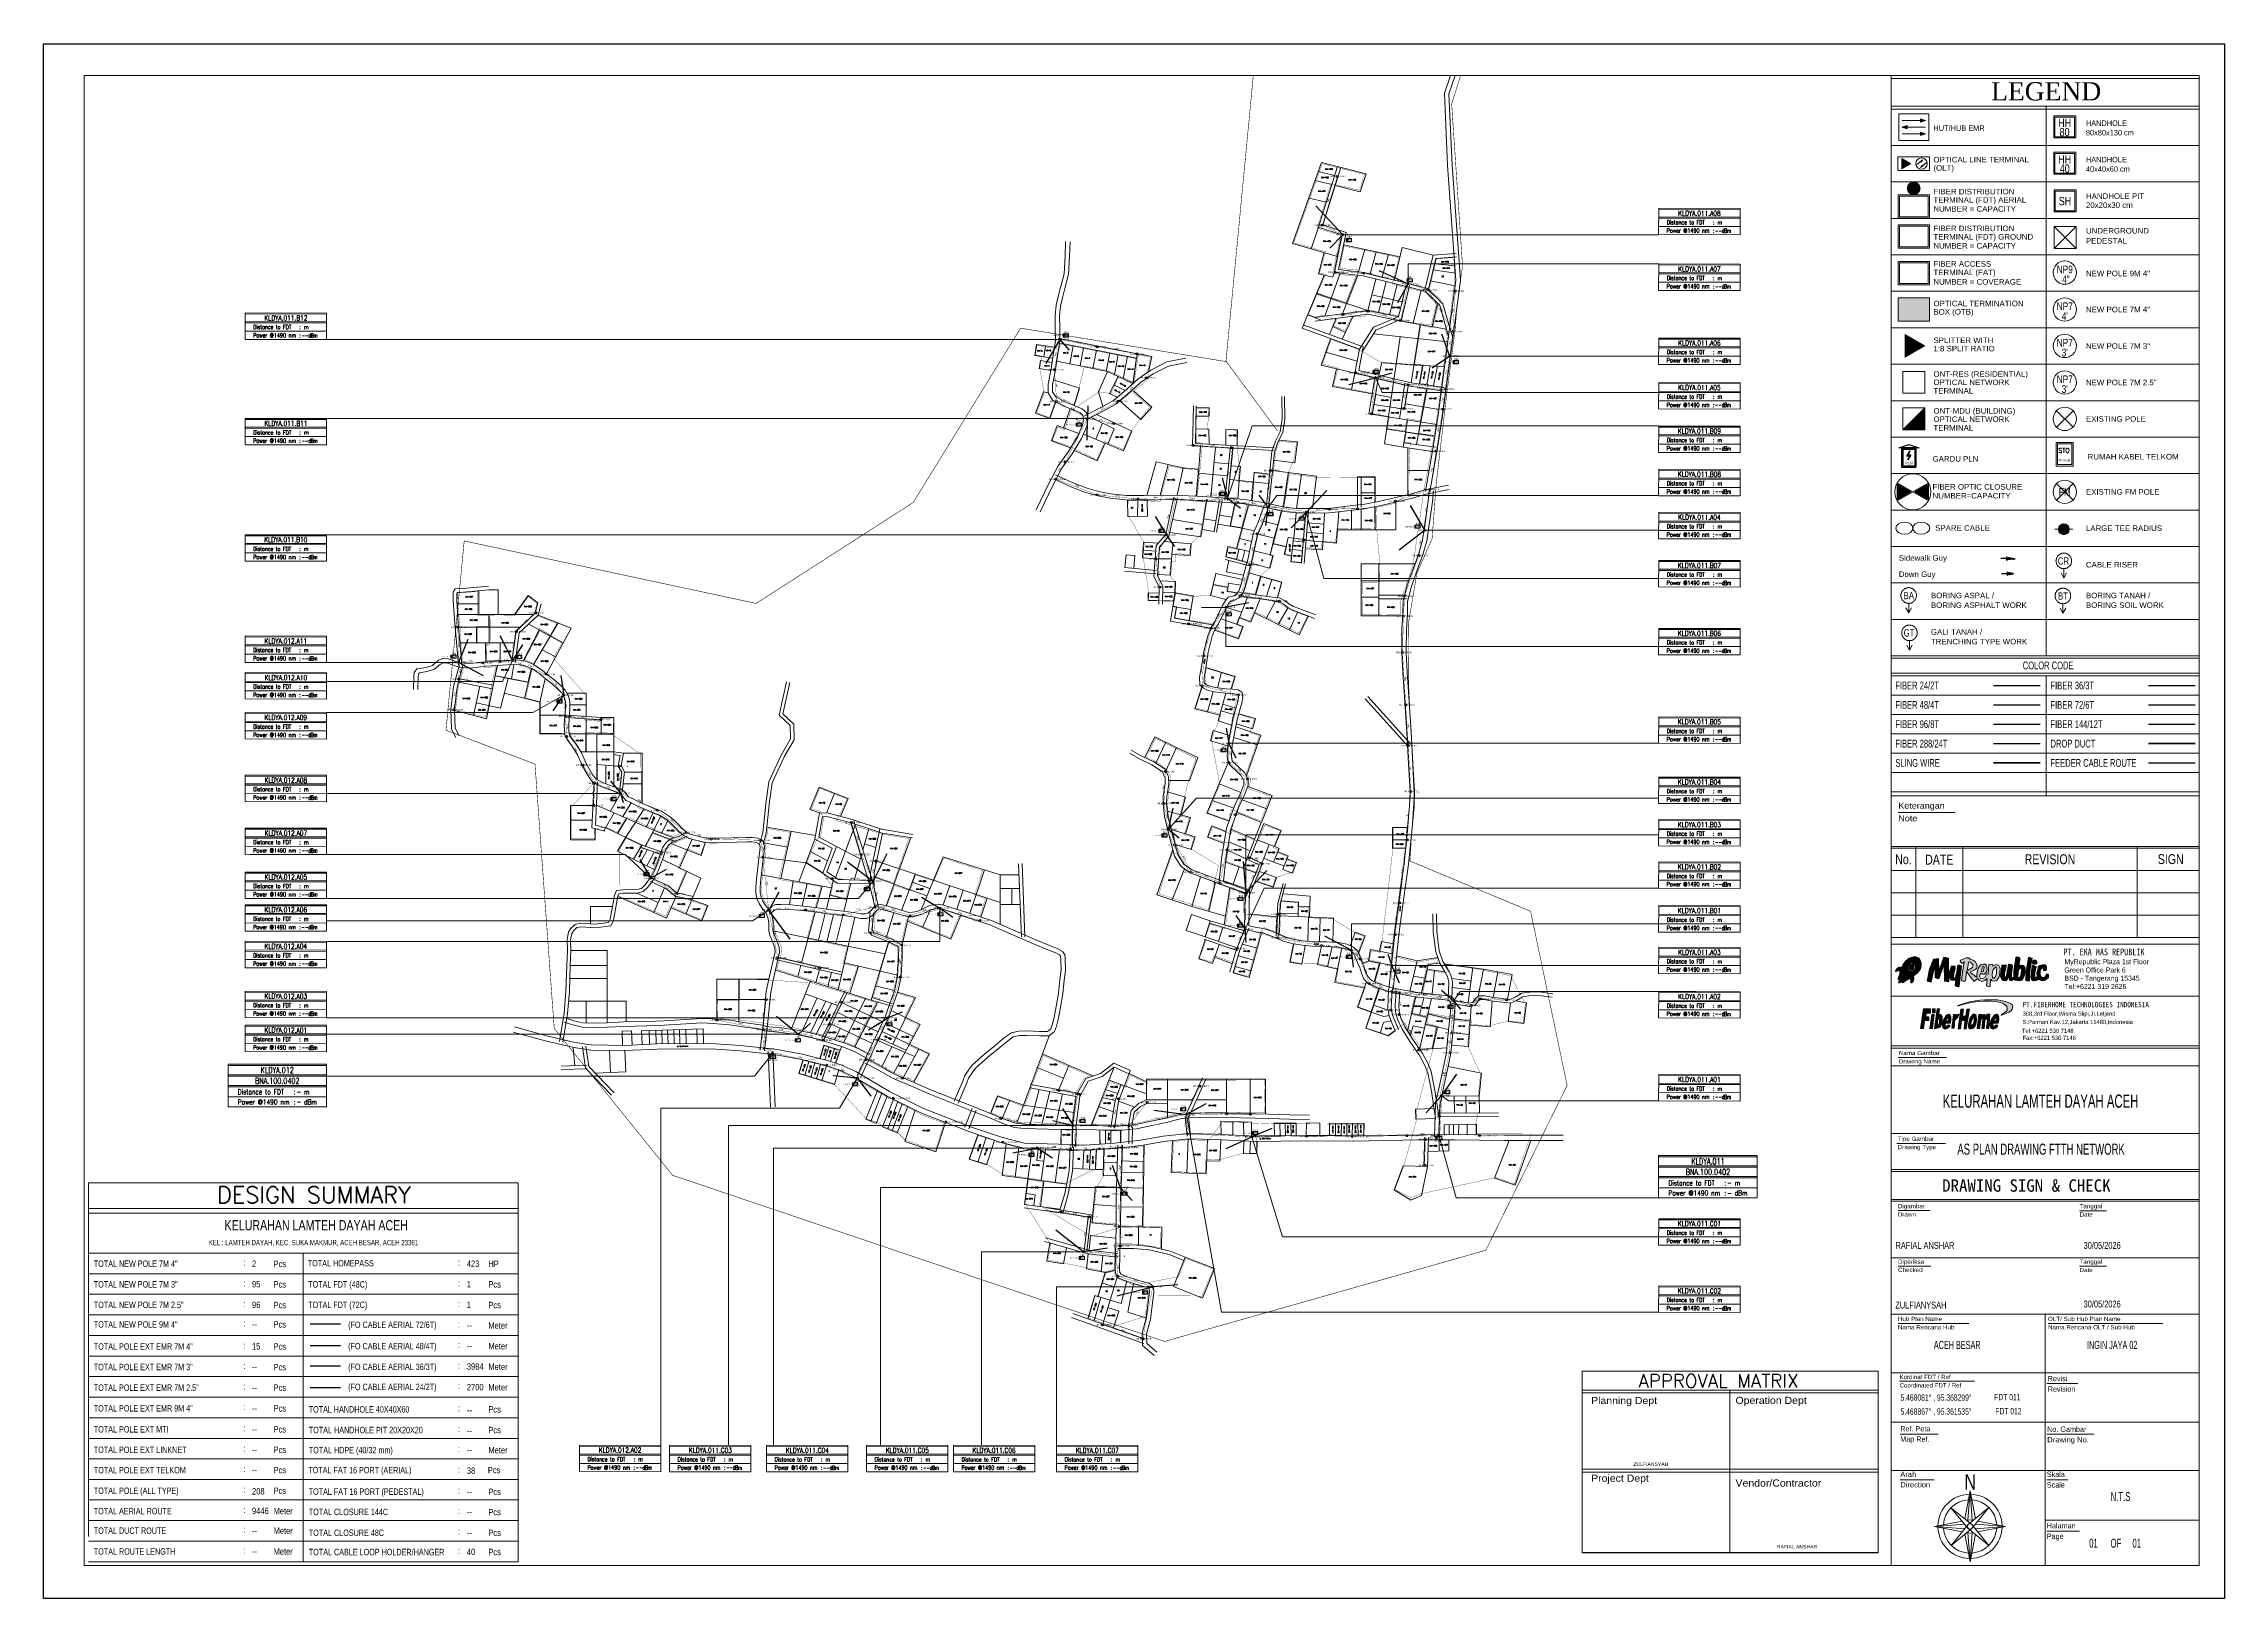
# Paper-space layout 'APD' of a CAD drawing. Header units: millimetres. Extents: x 2627 to 3862, y 3 to 883.
# The model-space entities are those that its viewports show. They can reach past a viewport. Long polylines and large blocks are cut down to what shows.
import ezdxf
from ezdxf.enums import TextEntityAlignment as Align

# ---------------------------------------------------------------- set-up
doc = ezdxf.new("R2010")
doc.units = ezdxf.units.MM
doc.set_wipeout_variables(frame=1)
for name, pattern in [('DASHED', [19.05, 12.7, -6.35]), ('HIDDEN', [9.525, 6.35, -3.175]), ('PHANTOM2', [1.25, 0.625, -0.125, 0.125, -0.125, 0.125, -0.125])]:
    doc.linetypes.add(name, pattern=pattern)
for name, color, linetype in [('BA', 255, 'Continuous'), ('BT', 7, 'Continuous'), ('CR', 255, 'Continuous'), ('DIMENSI', 7, 'Continuous'), ('FAT CODE', 7, 'Continuous'), ('GARDU PLN', 7, 'Continuous'), ('GT', 7, 'Continuous'), ('new down guy', 7, 'Continuous'), ('NEW POLE 7M 2.5INCH', 212, 'Continuous'), ('NEW POLE 9M 4INCH', 1, 'Continuous'), ('new sidewalk guy', 7, 'Continuous'), ('PLN', 250, 'Continuous'), ('RUMAH KABEL TELKOM', 7, 'Continuous')]:
    doc.layers.add(name, color=color, linetype=linetype)
for name, color, linetype, lineweight in [('Basic Map', 105, 'Continuous', 15), ('CLOSURE', 1, 'Continuous', 18), ('COIL', 1, 'Continuous', 9), ('DESIGN SUMMARY', 7, 'Continuous', 0), ('DROP DUCT', 170, 'DASHED', 50), ('EXT FM POLE', 7, 'Continuous', 5), ('EXT POLE', 1, 'Continuous', 5), ('FAT', 30, 'Continuous', 5), ('FAT AREA', 134, 'PHANTOM2', 40), ('FAT_Info', 170, 'Continuous', 0), ('FDT', 12, 'Continuous', 5), ('FDT-Info', 1, 'Continuous', 5), ('FEEDER', 7, 'Continuous', 53), ('FO 24 CORE', 3, 'Continuous', 50), ('FO 24 CORE LINE A - FDT 1', 90, 'Continuous', 50), ('FO 24 CORE LINE B - FDT 1', 210, 'Continuous', 50), ('FO 24 CORE LINE C - FDT 1', 90, 'Continuous', 35), ('FO 24 CORE LINE C - FDT 2', 90, 'Continuous', 50), ('FO 288 CORE', 30, 'Continuous', 50), ('FO 36 CORE', 220, 'Continuous', 50), ('FO 36 CORE LINE A - FDT 2', 210, 'Continuous', 50), ('FO 72 CORE', 34, 'Continuous', 50), ('FO 96 CORE', 1, 'Continuous', 50), ('Garis Jalan', 225, 'Continuous', 15), ('HH PIT 20x20x30 cm', 5, 'Continuous', 18), ('HH PIT 40x40x60 cm', 5, 'Continuous', 18), ('HH PIT 80x80x130 cm', 5, 'Continuous', 18), ('Home Number', 6, 'Continuous', 5), ('HUB', 1, 'Continuous', 18), ('JALAN', 7, 'Continuous', 25), ('LARGE TEE RADIUS', 172, 'Continuous', 5), ('NEW POLE 7m(3 inches)', 4, 'Continuous', 5), ('NEW POLE 7m(4 inches)', 3, 'Continuous', 5), ('NEW POLE HC', 4, 'Continuous', 5), ('OLT', 1, 'Continuous', 18), ('OTB', 5, 'Continuous', 18), ('PEDESTAL', 3, 'Continuous', 18), ('POLE ID', 1, 'Continuous', 5), ('SLING WIRE', 4, 'Continuous', 50), ('SPLITER', 5, 'Continuous', 18), ('TEE RADIUS', 170, 'Continuous', 0), ('TELKOM', 5, 'Continuous', 0), ('TITLE BLOCK', 7, 'Continuous', 18)]:
    doc.layers.add(name, color=color, linetype=linetype, lineweight=lineweight)
doc.layers.add('BATAS', color=7, linetype='Continuous', plot=False)
doc.layers.add('BATAS KOP', color=1, linetype='Continuous', plot=False)
doc.layers.add('FO 144 CORE', color=7, linetype='Continuous', lineweight=50, true_color=0xa0e000)
doc.layers.add('FO 48 CORE', color=7, linetype='Continuous', lineweight=50, true_color=0x8000a0)
doc.styles.add('Annotative', font='SimSun.ttf')
doc.styles.add('FS', font='SimSun.ttf', dxfattribs={"width": 0.7})
doc.styles.add('ISO-Text', font='simplex.shx', dxfattribs={"width": 0.6})
doc.styles.add('Judul', font='romantic.ttf', dxfattribs={"width": 0.8, "height": 2.5})
doc.styles.add('MANNO', font='ROMANS', dxfattribs={"height": 1.8})
doc.styles.add('MANTP', font='ROMANS', dxfattribs={"height": 1.4})
doc.styles.add('Mark', font='arial.ttf', dxfattribs={"width": 0.8, "height": 2.5})
doc.styles.add('Notes', font='arial.ttf', dxfattribs={"height": 3})
doc.styles.add('ROMANS', font='romans.shx', dxfattribs={"width": 1.2})
doc.styles.get("Standard").update_dxf_attribs({"font": 'simplex.shx'})
doc.styles.add('Title Block 2', font='dgn001.shx')
doc.styles.add('Title Block 3', font='dgn003.shx')
doc.styles.add('Title Block v21 - Default$0$Standard', font='arial.ttf')
doc.styles.add('Title Block v21 - Default$0$Styledgn001', font='dgn001.shx')
doc.styles.add('Title Block v21 - Default$0$Styledgn003', font='dgn003.shx')
doc.dimstyles.new('emr standard', dxfattribs={"dimtxt": 2, "dimasz": 0, "dimexe": 1.25, "dimexo": 0.0625, "dimtad": 1, "dimdec": 0, "dimzin": 1, "dimdsep": 46, "dimtxsty": 'Annotative', "dimblk": 'ARCHTICK', "dimcen": 0, "dimse1": 1, "dimse2": 1, "dimsd1": 1, "dimsd2": 1, "dimclrt": 256, "dimadec": 0, "dimazin": 0, "dimtfac": 1, "dimtdec": 0, "dimtmove": 2, "dimatfit": 3, "dimfxl": 1, "dimfxlon": 1, "dimtzin": 0, "dimarcsym": 0})

# ---------------------------------------------------------------- blocks, each defined once
blk = doc.blocks.new('GT1')
at = {"layer": 'TITLE BLOCK', "color": 7, "linetype": 'Continuous', "lineweight": 0}
for p, q in [((710893.5, 9312484.1), (710891.3, 9312488.3)), ((710893.5, 9312491.8), (710893.5, 9312484.1)), ((710893.5, 9312484.1), (710895.8, 9312488.3))]:
    blk.add_line(p, q, dxfattribs=at)
at = {"layer": 'TITLE BLOCK', "color": 7, "linetype": 'Continuous', "lineweight": 0, "flags": 128}
blk.add_lwpolyline([(710899.9, 9312498.2), (710899.9, 9312498.7), (710899.8, 9312498.7), (710899.8, 9312499.1), (710899.8, 9312499.6), (710899.6, 9312499.6), (710899.6, 9312500), (710899.5, 9312500.5), (710899.3, 9312500.5), (710899.2, 9312500.9), (710899.1, 9312501.4), (710899, 9312501.4), (710898.8, 9312501.8), (710898.6, 9312501.8), (710898.4, 9312502.3), (710898.2, 9312502.3), (710898, 9312502.7), (710897.8, 9312502.7), (710897.5, 9312503.2), (710897.3, 9312503.2), (710897, 9312503.6), (710896.8, 9312503.6), (710896.5, 9312503.6), (710896.2, 9312504.1), (710895.9, 9312504.1), (710895.7, 9312504.1), (710895.4, 9312504.1), (710895, 9312504.5), (710894.8, 9312504.5), (710894.4, 9312504.5), (710894.1, 9312504.5), (710893.8, 9312504.5), (710893.5, 9312504.5), (710893.2, 9312504.5), (710892.9, 9312504.5), (710892.6, 9312504.5), (710892.2, 9312504.5), (710892, 9312504.5), (710891.7, 9312504.1), (710891.3, 9312504.1), (710891.1, 9312504.1), (710890.8, 9312504.1), (710890.5, 9312503.6), (710890.2, 9312503.6), (710890, 9312503.6), (710889.7, 9312503.2), (710889.5, 9312503.2), (710889.2, 9312502.7), (710889, 9312502.7), (710888.8, 9312502.3), (710888.6, 9312502.3), (710888.4, 9312501.8), (710888.2, 9312501.8), (710888.1, 9312501.4), (710887.9, 9312501.4), (710887.7, 9312500.9), (710887.6, 9312500.5), (710887.5, 9312500.5), (710887.5, 9312500), (710887.4, 9312499.6), (710887.3, 9312499.6), (710887.2, 9312499.1), (710887.2, 9312498.7), (710887.2, 9312498.7), (710887.2, 9312498.2), (710887.2, 9312497.8), (710887.2, 9312497.8), (710887.2, 9312497.3), (710887.3, 9312496.8), (710887.4, 9312496.8), (710887.5, 9312496.3), (710887.5, 9312495.9), (710887.6, 9312495.9), (710887.7, 9312495.5), (710887.9, 9312495), (710888.1, 9312495), (710888.2, 9312494.6), (710888.4, 9312494.6), (710888.6, 9312494.1), (710888.8, 9312494.1), (710889, 9312493.6), (710889.2, 9312493.6), (710889.5, 9312493.2), (710889.7, 9312493.2), (710890, 9312492.7), (710890.2, 9312492.7), (710890.5, 9312492.7), (710890.8, 9312492.3), (710891.1, 9312492.3), (710891.3, 9312492.3), (710891.7, 9312491.9), (710892, 9312491.9), (710892.2, 9312491.9), (710892.6, 9312491.9), (710892.9, 9312491.9), (710893.2, 9312491.9), (710893.5, 9312491.9), (710893.8, 9312491.9), (710894.1, 9312491.9), (710894.4, 9312491.9), (710894.8, 9312491.9), (710895, 9312491.9), (710895.4, 9312491.9), (710895.7, 9312492.3), (710895.9, 9312492.3), (710896.2, 9312492.3), (710896.5, 9312492.7), (710896.8, 9312492.7), (710897, 9312492.7), (710897.3, 9312493.2), (710897.5, 9312493.2), (710897.8, 9312493.6), (710898, 9312493.6), (710898.2, 9312494.1), (710898.4, 9312494.1), (710898.6, 9312494.6), (710898.8, 9312494.6), (710899, 9312495), (710899.1, 9312495), (710899.2, 9312495.5), (710899.3, 9312495.9), (710899.5, 9312495.9), (710899.6, 9312496.3), (710899.6, 9312496.8), (710899.8, 9312496.8), (710899.8, 9312497.3), (710899.8, 9312497.8), (710899.9, 9312497.8), (710899.9, 9312498.2)], dxfattribs=at)
at = {"layer": 'TITLE BLOCK', "color": 7, "linetype": 'Continuous', "lineweight": 0, "style": 'Title Block v21 - Default$0$Styledgn003', "width": 0.799069}
blk.add_text('GT', height=5.93, dxfattribs=at).set_placement((710893.2, 9312495.2), align=Align.CENTER)
blk = doc.blocks.new('10MGUY')
h = blk.add_hatch(color=256)
h.dxf.hatch_style = 1
h.paths.add_polyline_path([(-5, 0), (-5, 0), (-5, 1.3), (-7.2, 0), (-7.2, 0), (-5, -1.3)])
at = {"color": 5}
for p, q in [((-5, 1.3), (-7.2, 0)), ((-5, 1.3), (-7.2, 0)), ((-7.2, -1.3), (-7.2, 1.2)), ((-7.2, -1.3), (-7.2, 1.2)), ((-5, -1.3), (-5, 1.3)), ((-5, -1.3), (-5, 1.3)), ((-5, 0), (0, 0)), ((-7.2, 0), (-5, -1.3))]:
    blk.add_line(p, q, dxfattribs=at)
at = {"const_width": 0.5}
for points in [[(0, 0), (-5, 0), (-5, 1.3), (-7.2, 0), (-5, -1.3), (-5, 0)], [(-7.2, -1.3), (-7.2, 1.6)]]:
    blk.add_lwpolyline(points, dxfattribs=at)
at = {"color": 8, "style": 'MANTP'}
blk.add_attdef('TYPE', text='', height=1.4, rotation=0.0531, dxfattribs=at).set_placement((-8.1, 0), align=Align.MIDDLE_RIGHT)
at = {"style": 'MANNO'}
blk.add_attdef('SIZE', text='', height=1.8, rotation=0.0531, dxfattribs=at).set_placement((-2.7, 1.8), align=Align.CENTER)
blk = doc.blocks.new('Title Block v21 - Default$0$AnonymousCell6')
at = {"layer": 'TITLE BLOCK', "linetype": 'Continuous', "style": 'Title Block v21 - Default$0$Styledgn001', "width": 0.974358}
for s, p in [('Kordinat FDT / Ref', (-22.8, 1.2)), ('Coordinated FDT / Ref', (-22.8, -3.8))]:
    blk.add_text(s, height=2.591, dxfattribs=at).set_placement(p)
blk = doc.blocks.new('Title Block v21 - Default$0$AnonymousCell12')
at = {"layer": 'TITLE BLOCK', "flags": 128}
for points in [[(-3.2, -2.6), (0, 14), (3.2, -2.6)], [(-1.3, -3.4), (0, 14), (1.3, -3.4)], [(-1.1, -8.4), (-11.4, 4), (1.1, -6.1)], [(-1.2, -6.1), (11.3, 4.1), (1.1, -8.4)], [(-4.7, -4.1), (-21.2, -7.3), (-4.7, -10.4)], [(-3.2, -5.9), (-21.2, -7.2), (-3.2, -8.6)], [(-1.2, -6.1), (-11.3, -18.6), (1.1, -8.4)], [(3.2, -11.9), (0, -28.5), (-3.2, -11.9)], [(0, -3.2), (-2, -3.6)], [(-2, -10.9), (0, -11.3)], [(1.3, -11.1), (0, -28.5), (-1.3, -11.1)], [(-1.1, -8.4), (11.3, -18.6), (1.1, -6.1)], [(0, -3.2), (2, -3.6)], [(2, -10.9), (0, -11.3)], [(3.2, -5.9), (21.2, -7.3), (3.2, -8.6)], [(4.7, -4.1), (21.2, -7.3), (4.6, -10.4)]]:
    blk.add_lwpolyline(points, dxfattribs=at)
at = {"layer": 'TITLE BLOCK'}
blk.add_circle((0, -7.2), 1.61, dxfattribs=at)
for radius, start, end in [(19.2, 91.1501, 178.8674), (16, 93.6044, 176.4133), (19.2, 1.1326, 88.8492), (16, 3.5867, 86.3933), (19.2, 181.1759, 268.8417), (16, 183.6304, 266.3873), (19.2, 271.1583, 358.8241), (16, 273.6127, 356.3696)]:
    blk.add_arc((0, -7.2), radius, start, end, dxfattribs=at)
at = {"layer": 'TITLE BLOCK', "style": 'Title Block v21 - Default$0$Standard', "width": 0.742081}
blk.add_text('N', height=9.14, rotation=0.0009, dxfattribs=at).set_placement((-3.3, 23.9), align=Align.TOP_LEFT)
blk = doc.blocks.new('rocket')
at = {"true_color": 0x800080}
h = blk.add_hatch(color=216, dxfattribs=at)
h.paths.add_polyline_path([(3332, 993), (3330, 981), (3339, 968), (3350, 954), (3358, 945), (3366, 933), (3361, 925), (3358, 915), (3361, 905), (3372, 904), (3381, 909), (3390, 914), (3396, 918), (3421, 900), (3442, 891), (3449, 893), (3456, 900), (3466, 899), (3476, 889), (3481, 875), (3481, 864), (3478, 853), (3479, 843), (3483, 840), (3493, 839), (3500, 845), (3517, 869), (3523, 896), (3521, 919), (3515, 931), (3518, 936), (3546, 955), (3583, 991), (3614, 1037), (3624, 1080), (3593, 1090), (3562, 1106), (3529, 1136), (3506, 1159), (3494, 1180), (3488, 1196), (3483, 1194), (3458, 1183), (3434, 1167), (3407, 1141), (3387, 1113), (3371, 1090), (3364, 1073), (3357, 1058), (3353, 1054), (3347, 1054), (3337, 1058), (3322, 1057), (3309, 1053), (3297, 1044), (3280, 1029), (3270, 1016), (3267, 1007), (3268, 1002), (3272, 997), (3279, 998), (3291, 1005), (3298, 1010), (3307, 1012), (3320, 1009), (3331, 1000)])
h.paths.add_polyline_path([(3433, 1058, -1), (3544, 1058, -1)], flags=16)
h.paths.add_polyline_path([(3449, 1058, -1), (3528, 1058, -1)], flags=0)
edge = h.paths.add_edge_path(flags=0)
edge.add_ellipse((3488, 1037), major_axis=(26.8, 0), ratio=0.4994, start_angle=0, end_angle=360)
for color, points in [(40, [(3363, 860), (3363, 841), (3430, 881), (3416, 883), (3407, 889), (3382, 874), (3382, 890), (3337, 869), (3341, 918), (3330, 916), (3341, 948), (3327, 964), (3301, 890), (3320, 894), (3315, 838)]), (252, [(3416, 883), (3430, 881), (3442, 891), (3421, 900), (3396, 918), (3390, 914), (3381, 909), (3372, 904), (3361, 905), (3358, 915), (3361, 925), (3366, 933), (3358, 945), (3350, 954), (3339, 968), (3330, 981), (3327, 964), (3354, 934), (3351, 919), (3354, 904), (3363, 899), (3380, 901), (3387, 904)]), (2, [(3354, 904), (3351, 919), (3354, 934), (3341, 948), (3330, 916), (3341, 918), (3337, 869), (3382, 890), (3382, 874), (3407, 889), (3387, 904), (3380, 901), (3363, 899)]), (252, [(3562, 1106), (3593, 1090), (3624, 1080), (3625, 1083), (3624, 1091), (3597, 1100), (3568, 1115), (3536, 1144), (3515, 1165), (3504, 1184), (3499, 1199), (3488, 1196), (3494, 1180), (3506, 1159), (3529, 1136)])]:
    blk.add_hatch(color=color).paths.add_polyline_path(points)
h = blk.add_hatch(color=140)
h.paths.add_polyline_path([(3449, 1058, 1), (3528, 1058, 1)])
edge = h.paths.add_edge_path(flags=16)
edge.add_ellipse((3488, 1037), major_axis=(26.8, 0), ratio=0.4994, start_angle=0, end_angle=360)
h = blk.add_hatch(color=4)
edge = h.paths.add_edge_path()
edge.add_ellipse((3488, 1037), major_axis=(26.8, 0), ratio=0.4994, start_angle=0, end_angle=360)
h = blk.add_hatch(color=253)
h.paths.add_polyline_path([(3568, 1115), (3597, 1100), (3624, 1091), (3624, 1115), (3618, 1145), (3609, 1166), (3589, 1187), (3567, 1198), (3549, 1201), (3522, 1202), (3501, 1200), (3499, 1199), (3504, 1184), (3515, 1165), (3536, 1144)])
edge = h.paths.add_edge_path(flags=16)
edge.add_ellipse((3544, 1184), major_axis=(13.4, 0), ratio=0.4994, start_angle=0, end_angle=360)
h = blk.add_hatch(color=253)
h.set_gradient(color1=(173, 173, 173), one_color=1, tint=1, name='CYLINDER')
edge = h.paths.add_edge_path()
edge.add_ellipse((3544, 1184), major_axis=(13.4, 0), ratio=0.4994, start_angle=0, end_angle=360)
at = {"color": 216, "true_color": 0x800080}
blk.add_lwpolyline([(3267, 1007), (3270, 1016), (3280, 1029), (3297, 1044), (3309, 1053), (3322, 1057), (3337, 1058), (3347, 1054), (3353, 1054), (3357, 1058), (3364, 1073), (3371, 1090), (3387, 1113), (3407, 1141), (3434, 1167), (3458, 1183), (3483, 1194), (3501, 1200), (3522, 1202), (3549, 1201), (3567, 1198), (3589, 1187), (3609, 1166), (3618, 1145), (3624, 1115), (3625, 1083), (3614, 1037), (3583, 991), (3546, 955), (3518, 936), (3515, 931), (3521, 919), (3523, 896), (3517, 869), (3500, 845), (3493, 839), (3483, 840), (3479, 843), (3478, 853), (3481, 864), (3481, 875), (3476, 889), (3466, 899), (3456, 900), (3449, 893), (3442, 891), (3421, 900), (3396, 918), (3390, 914), (3381, 909), (3372, 904), (3361, 905), (3358, 915), (3361, 925), (3366, 933), (3358, 945), (3350, 954), (3339, 968), (3330, 981), (3332, 993), (3331, 1000), (3320, 1009), (3307, 1012), (3298, 1010), (3291, 1005), (3279, 998), (3272, 997), (3268, 1002)], close=True, dxfattribs=at)
at = {"color": 40}
blk.add_lwpolyline([(3327, 964), (3301, 890), (3320, 894), (3315, 838), (3363, 860), (3363, 841), (3430, 881)], dxfattribs=at)
at = {"color": 252}
blk.add_lwpolyline([(3330, 981), (3327, 964), (3354, 934), (3351, 919), (3354, 904), (3363, 899), (3380, 901), (3387, 904), (3416, 883), (3430, 881), (3442, 891)], dxfattribs=at)
at = {"color": 2}
blk.add_lwpolyline([(3341, 948), (3330, 916), (3341, 918), (3337, 869), (3382, 890), (3382, 874), (3407, 889)], dxfattribs=at)
for points in [[(3488, 1196), (3494, 1180), (3506, 1159), (3529, 1136), (3562, 1106), (3593, 1090), (3624, 1080)], [(3499, 1199), (3504, 1184), (3515, 1165), (3536, 1144), (3568, 1115), (3597, 1100), (3624, 1091)]]:
    blk.add_lwpolyline(points)
for radius in [55.5, 39.4]:
    blk.add_circle((3489, 1058), radius)
for centre, major_axis in [((3488, 1037), (26.8, 0)), ((3544, 1184), (13.4, 0))]:
    blk.add_ellipse(centre, major_axis=major_axis, ratio=0.4994)
blk = doc.blocks.new('MyRepublic')
at = {"true_color": 0x800080}
for points in [[(3995, 1025), (3989, 1180), (3930, 1175), (3880, 1049), (3850, 899), (3901, 885), (3924, 1003), (3944, 1081), (3949, 1083), (3950, 940), (3994, 928), (4063, 1110), (4064, 898), (4121, 889), (4117, 1186), (4059, 1198)], [(4203, 951), (4192, 937), (4178, 942), (4181, 996), (4197, 1056), (4199, 1086), (4149, 1087), (4131, 1014), (4130, 943), (4140, 919), (4160, 907), (4188, 911), (4207, 924), (4198, 842), (4215, 834), (4238, 829), (4248, 837), (4278, 1089), (4252, 1099), (4230, 1098), (4216, 993)], [(5077, 934), (5073, 914), (5094, 904), (5124, 903), (5124, 988), (5136, 1082), (5154, 1160), (5158, 1187), (5136, 1185), (5132, 1196), (5110, 1196), (5094, 1097), (5084, 1010)], [(5189, 949), (5189, 973), (5192, 1004), (5197, 1036), (5197, 1056), (5206, 1068), (5210, 1079), (5203, 1081), (5189, 1088), (5165, 1097), (5157, 1090), (5147, 1018), (5142, 951), (5149, 921), (5168, 902), (5205, 907), (5228, 919), (5240, 921), (5269, 909), (5311, 909), (5330, 921), (5362, 946), (5362, 970), (5360, 982), (5346, 985), (5334, 992), (5329, 967), (5314, 949), (5285, 944), (5272, 947), (5266, 961), (5258, 983), (5258, 1005), (5258, 1025), (5263, 1041), (5269, 1053), (5277, 1058), (5294, 1062), (5299, 1056), (5298, 1044), (5300, 1034), (5313, 1030), (5331, 1030), (5336, 1041), (5337, 1060), (5337, 1081), (5319, 1101), (5287, 1103), (5252, 1093), (5233, 1072), (5226, 1040), (5217, 1009), (5221, 979), (5218, 959), (5211, 947), (5192, 942)], [(5216, 1135, 1), (5161, 1135, 1)]]:
    blk.add_hatch(color=216, dxfattribs=at).paths.add_polyline_path(points)
h = blk.add_hatch(color=216, dxfattribs=at)
h.paths.add_polyline_path([(4392, 944), (4436, 895), (4476, 932), (4496, 913), (4532, 895), (4568, 906), (4597, 934), (4588, 841), (4624, 830), (4634, 834), (4640, 923), (4657, 905), (4685, 901), (4715, 909), (4745, 953), (4756, 1002), (4758, 1060), (4739, 1099), (4704, 1106), (4666, 1088), (4661, 1109), (4618, 1108), (4608, 985), (4601, 989), (4583, 988), (4578, 969), (4566, 944), (4537, 931), (4511, 935), (4506, 945), (4506, 971), (4512, 993), (4520, 994), (4533, 985), (4560, 987), (4575, 998), (4587, 1017), (4595, 1041), (4594, 1069), (4589, 1095), (4573, 1109), (4548, 1111), (4520, 1106), (4501, 1088), (4487, 1065), (4476, 1030), (4469, 988), (4468, 952), (4462, 950), (4437, 970), (4395, 1004), (4390, 1017), (4424, 1031), (4452, 1046), (4467, 1063), (4471, 1089), (4464, 1116), (4448, 1144), (4424, 1159), (4384, 1175), (4368, 1189), (4336, 1188), (4315, 1181), (4290, 1170), (4264, 1159), (4261, 1148), (4267, 1135), (4283, 1125), (4294, 1123), (4305, 1139), (4311, 1134), (4288, 1016), (4275, 907), (4293, 901), (4318, 901), (4327, 905), (4341, 1022)])
h.paths.add_polyline_path([(4362, 1038), (4349, 1037), (4358, 1099), (4366, 1137), (4373, 1139), (4385, 1136), (4405, 1119), (4419, 1104), (4419, 1081), (4415, 1071), (4392, 1056)], flags=16)
h.paths.add_polyline_path([(4528, 1025), (4529, 1039), (4533, 1062), (4544, 1081), (4551, 1087), (4555, 1087), (4558, 1071), (4556, 1053), (4551, 1034), (4545, 1020), (4534, 1016), (4530, 1020)], flags=16)
h.paths.add_polyline_path([(4660, 977), (4665, 1014), (4669, 1030), (4681, 1054), (4703, 1078), (4709, 1072), (4711, 1040), (4711, 995), (4699, 956), (4687, 937), (4671, 937), (4663, 948)], flags=16)
h = blk.add_hatch(color=216, dxfattribs=at)
h.paths.add_polyline_path([(4901, 986), (4903, 1021), (4907, 1058), (4913, 1087), (4909, 1097), (4896, 1107), (4874, 1111), (4861, 1109), (4860, 1091), (4855, 1057), (4847, 1025), (4842, 988), (4832, 958), (4826, 947), (4819, 944), (4812, 947), (4811, 963), (4814, 1001), (4828, 1052), (4832, 1102), (4786, 1100), (4781, 1099), (4780, 1079), (4776, 1055), (4771, 1025), (4768, 996), (4764, 966), (4766, 943), (4773, 929), (4786, 915), (4796, 907), (4816, 905), (4834, 908), (4845, 916), (4849, 925), (4855, 939), (4861, 949), (4868, 948), (4870, 942), (4870, 922), (4875, 912), (4890, 908), (4909, 907), (4915, 916), (4935, 920), (4945, 910), (4969, 907), (5000, 903), (5027, 910), (5046, 937), (5064, 980), (5071, 1029), (5068, 1064), (5056, 1085), (5046, 1095), (5026, 1099), (5010, 1099), (4994, 1096), (4993, 1107), (5000, 1145), (5006, 1179), (4998, 1192), (4988, 1199), (4965, 1201), (4954, 1195), (4950, 1159), (4946, 1130), (4937, 1094), (4931, 1053), (4928, 1014), (4927, 988), (4927, 954), (4918, 945), (4906, 945), (4901, 950)])
h.paths.add_polyline_path([(4982, 1010), (4987, 1029), (4990, 1042), (4996, 1049), (5004, 1058), (5010, 1060), (5020, 1059), (5023, 1042), (5021, 997), (5016, 964), (5003, 944), (4991, 937), (4981, 943), (4977, 962)], flags=16)
at = {"color": 216, "true_color": 0x800080}
for points in [[(3850, 899), (3901, 885), (3924, 1003), (3944, 1081), (3949, 1083), (3950, 940), (3994, 928), (4063, 1110), (4064, 898), (4121, 889), (4117, 1186), (4059, 1198), (3995, 1025), (3989, 1180), (3930, 1175), (3880, 1049)], [(4149, 1087), (4131, 1014), (4130, 943), (4140, 919), (4160, 907), (4188, 911), (4207, 924), (4198, 842), (4215, 834), (4238, 829), (4248, 837), (4278, 1089), (4252, 1099), (4230, 1098), (4216, 993), (4203, 951), (4192, 937), (4178, 942), (4181, 996), (4197, 1056), (4199, 1086)], [(4294, 1123), (4305, 1139), (4311, 1134), (4288, 1016), (4275, 907), (4293, 901), (4318, 901), (4327, 905), (4341, 1022), (4392, 944), (4436, 895), (4476, 932), (4496, 913), (4532, 895), (4568, 906), (4597, 934), (4588, 841), (4624, 830), (4634, 834), (4640, 923), (4657, 905), (4685, 901), (4715, 909), (4745, 953), (4756, 1002), (4758, 1060), (4739, 1099), (4704, 1106), (4666, 1088), (4661, 1109), (4618, 1108), (4608, 985), (4601, 989), (4583, 988), (4578, 969), (4566, 944), (4537, 931), (4511, 935), (4506, 945), (4506, 971), (4512, 993), (4520, 994), (4533, 985), (4560, 987), (4575, 998), (4587, 1017), (4595, 1041), (4594, 1069), (4589, 1095), (4573, 1109), (4548, 1111), (4520, 1106), (4501, 1088), (4487, 1065), (4476, 1030), (4469, 988), (4468, 952), (4462, 950), (4437, 970), (4395, 1004), (4390, 1017), (4424, 1031), (4452, 1046), (4467, 1063), (4471, 1089), (4464, 1116), (4448, 1144), (4424, 1159), (4384, 1175), (4368, 1189), (4336, 1188), (4315, 1181), (4290, 1170), (4264, 1159), (4261, 1148), (4267, 1135), (4283, 1125)], [(4366, 1137), (4358, 1099), (4349, 1037), (4362, 1038), (4392, 1056), (4415, 1071), (4419, 1081), (4419, 1104), (4405, 1119), (4385, 1136), (4373, 1139)], [(4530, 1020), (4534, 1016), (4545, 1020), (4551, 1034), (4556, 1053), (4558, 1071), (4555, 1087), (4551, 1087), (4544, 1081), (4533, 1062), (4529, 1039), (4528, 1025)], [(4786, 1100), (4832, 1102), (4828, 1052), (4814, 1001), (4811, 963), (4812, 947), (4819, 944), (4826, 947), (4832, 958), (4842, 988), (4847, 1025), (4855, 1057), (4860, 1091), (4861, 1109), (4874, 1111), (4896, 1107), (4909, 1097), (4913, 1087), (4907, 1058), (4903, 1021), (4901, 986), (4901, 950), (4906, 945), (4918, 945), (4927, 954), (4927, 988), (4928, 1014), (4931, 1053), (4937, 1094), (4946, 1130), (4950, 1159), (4954, 1195), (4965, 1201), (4988, 1199), (4998, 1192), (5006, 1179), (5000, 1145), (4993, 1107), (4994, 1096), (5010, 1099), (5026, 1099), (5046, 1095), (5056, 1085), (5068, 1064), (5071, 1029), (5064, 980), (5046, 937), (5027, 910), (5000, 903), (4969, 907), (4945, 910), (4935, 920), (4915, 916), (4909, 907), (4890, 908), (4875, 912), (4870, 922), (4870, 942), (4868, 948), (4861, 949), (4855, 939), (4849, 925), (4845, 916), (4834, 908), (4816, 905), (4796, 907), (4786, 915), (4773, 929), (4766, 943), (4764, 966), (4768, 996), (4771, 1025), (4776, 1055), (4780, 1079), (4781, 1099)], [(5073, 914), (5094, 904), (5124, 903), (5124, 988), (5136, 1082), (5154, 1160), (5158, 1187), (5136, 1185), (5132, 1196), (5110, 1196), (5094, 1097), (5084, 1010), (5077, 934)], [(5203, 1081), (5189, 1088), (5165, 1097), (5157, 1090), (5147, 1018), (5142, 951), (5149, 921), (5168, 902), (5205, 907), (5228, 919), (5240, 921), (5269, 909), (5311, 909), (5330, 921), (5362, 946), (5362, 970), (5360, 982), (5346, 985), (5334, 992), (5329, 967), (5314, 949), (5285, 944), (5272, 947), (5266, 961), (5258, 983), (5258, 1005), (5258, 1025), (5263, 1041), (5269, 1053), (5277, 1058), (5294, 1062), (5299, 1056), (5298, 1044), (5300, 1034), (5313, 1030), (5331, 1030), (5336, 1041), (5337, 1060), (5337, 1081), (5319, 1101), (5287, 1103), (5252, 1093), (5233, 1072), (5226, 1040), (5217, 1009), (5221, 979), (5218, 959), (5211, 947), (5192, 942), (5189, 949), (5189, 973), (5192, 1004), (5197, 1036), (5197, 1056), (5206, 1068), (5210, 1079)], [(4669, 1030), (4681, 1054), (4703, 1078), (4709, 1072), (4711, 1040), (4711, 995), (4699, 956), (4687, 937), (4671, 937), (4663, 948), (4660, 977), (4665, 1014)], [(4982, 1010), (4977, 962), (4981, 943), (4991, 937), (5003, 944), (5016, 964), (5021, 997), (5023, 1042), (5020, 1059), (5010, 1060), (5004, 1058), (4996, 1049), (4990, 1042), (4987, 1029)]]:
    blk.add_lwpolyline(points, close=True, dxfattribs=at)
blk.add_circle((5188, 1135), 27.5, dxfattribs=at)
at = {"xscale": 0.8927864447397837, "yscale": 0.8927864447397837, "zscale": 0.8927864447397837}
blk.add_blockref('rocket', (538, 128), dxfattribs=at)
blk = doc.blocks.new('*U22')
at = {"color": 0, "linetype": 'ByBlock', "lineweight": -2}
for p, q in [((-2.12, -2.11), (-2.12, 2.13)), ((-2.12, 2.13), (2.12, 2.13)), ((-1.88, -1.89), (-1.88, 1.89)), ((-1.88, 1.89), (1.88, 1.89)), ((1.88, 1.89), (1.88, -1.89)), ((2.12, 2.13), (2.12, -2.11)), ((2.12, -2.11), (-2.12, -2.11)), ((1.88, -1.89), (-1.88, -1.89))]:
    blk.add_line(p, q, dxfattribs=at)
at = {"color": 0, "linetype": 'ByBlock', "lineweight": -2, "style": 'Title Block 3', "width": 0.799081}
for s, p in [('HH', (-0.03, -0.06)), ('40', (-0.01, -1.82))]:
    blk.add_text(s, height=1.607, dxfattribs=at).set_placement(p, align=Align.CENTER)
blk = doc.blocks.new('*U24')
at = {"color": 0, "linetype": 'ByBlock', "lineweight": -2}
for p, q in [((-2.12, -2.11), (-2.12, 2.13)), ((-2.12, 2.13), (2.12, 2.13)), ((-1.88, -1.89), (-1.88, 1.89)), ((-1.88, 1.89), (1.88, 1.89)), ((1.88, 1.89), (1.88, -1.89)), ((2.12, 2.13), (2.12, -2.11)), ((2.12, -2.11), (-2.12, -2.11)), ((1.88, -1.89), (-1.88, -1.89))]:
    blk.add_line(p, q, dxfattribs=at)
at = {"color": 0, "linetype": 'ByBlock', "lineweight": -2, "style": 'Title Block 3', "width": 0.799081}
blk.add_text('SH', height=1.607, dxfattribs=at).set_placement((-0.01, -0.83), align=Align.CENTER)
blk = doc.blocks.new('*U41')
at = {"color": 0, "linetype": 'ByBlock', "lineweight": -2}
blk.add_circle((0, 0), 2.24, dxfattribs=at)
at = {"color": 0, "linetype": 'ByBlock', "lineweight": -2, "style": 'Title Block 3', "width": 0.799091}
for s, p in [('NP7', (0, 0.62)), ("3'", (0, -1.27))]:
    blk.add_text(s, height=1.488, dxfattribs=at).set_placement(p, align=Align.MIDDLE_CENTER)
blk = doc.blocks.new('HUT-HUB')
at = {"linetype": 'ByBlock', "lineweight": -2}
h = blk.add_hatch(dxfattribs=at)
h.set_pattern_fill('LINE', color=0, scale=0.01, angle=90)
h.set_pattern_definition([(90, (-3793.373647, -1718.336055), (-0.03175, 2e-18), [])])
h.paths.add_polyline_path([(-1.28, -0.32), (-1.28, 0.33), (-2.26, 0)])
h = blk.add_hatch(dxfattribs=at)
h.set_pattern_fill('LINE', color=0, scale=0.01, angle=90)
h.set_pattern_definition([(90, (-3793.373647, -1717.061304), (-0.03175, 2e-18), [])])
h.paths.add_polyline_path([(1.28, 0.96), (1.28, 1.6), (2.26, 1.27)])
h = blk.add_hatch(dxfattribs=at)
h.set_pattern_fill('LINE', color=0, scale=0.01, angle=90)
h.set_pattern_definition([(90, (-3793.373647, -1719.62076), (-0.03175, 2e-18), [])])
h.paths.add_polyline_path([(1.28, -1.6), (1.28, -0.95), (2.26, -1.28)])
at = {"color": 0, "linetype": 'ByBlock', "lineweight": -2}
for p, q in [((-2.23, 1.27), (1.28, 1.27)), ((2.23, 0), (-1.28, 0)), ((-2.23, -1.28), (1.28, -1.28))]:
    blk.add_line(p, q, dxfattribs=at)
at = {"color": 0, "linetype": 'ByBlock', "lineweight": -2, "flags": 128}
blk.add_lwpolyline([(-2.89, 2.57), (2.89, 2.57), (2.89, -2.57), (-2.89, -2.57), (-2.89, 2.57)], dxfattribs=at)
at = {"color": 0, "linetype": 'ByBlock', "lineweight": -2}
for points in [[(-1.28, -0.32), (-1.28, 0.33), (-2.26, 0)], [(1.28, 0.96), (1.28, 1.6), (2.26, 1.27)], [(1.28, -1.6), (1.28, -0.95), (2.26, -1.28)]]:
    blk.add_lwpolyline(points, close=True, dxfattribs=at)
blk = doc.blocks.new('OLT-SUB 2')
at = {"color": 0, "linetype": 'ByBlock', "lineweight": -2}
for p, q in [((-2.2, -2.5), (-2.2, 2.5)), ((-2, -2.3), (-2, 2.4)), ((-1.8, -2.2), (-1.8, 2.3)), ((-1.6, -2.1), (-1.6, 2.2)), ((-1.4, -2), (-1.4, 2)), ((-1.2, -1.9), (-1.2, 1.9)), ((-0.9, -1.7), (-0.9, 1.8)), ((-0.7, -1.6), (-0.7, 1.6)), ((-0.5, -1.5), (-0.5, 1.5)), ((-0.3, -1.3), (-0.3, 1.4)), ((0, -1.2), (0, 1.2)), ((0.2, -1.1), (0.2, 1.1)), ((0.5, -0.9), (0.5, 1)), ((0.7, -0.8), (0.7, 0.8)), ((1, -0.6), (1, 0.7)), ((1.2, -0.5), (1.2, 0.6)), ((1.4, -0.4), (1.4, 0.4)), ((1.6, -0.3), (1.6, 0.3)), ((1.8, -0.1), (1.8, 0.2))]:
    blk.add_line(p, q, dxfattribs=at)
at = {"color": 0, "linetype": 'ByBlock', "lineweight": -2, "flags": 128}
for points in [[(-2.7, -3.1), (-2.7, 3.1), (2.7, 0), (-2.7, -3.1)], [(-2.4, -2.6), (-2.4, 2.6), (2.1, 0), (-2.4, -2.6)], [(-2.4, -2.6), (-2.4, 2.6), (2.1, 0), (-2.4, -2.6)]]:
    blk.add_lwpolyline(points, dxfattribs=at)
blk = doc.blocks.new('OLT-SUB')
at = {"color": 0, "linetype": 'ByBlock', "lineweight": -2, "flags": 128}
for points in [[(-2.8, -0.6), (0.8, 2.2), (-0.5, 0.8), (-0.4, 1.3), (-0.9, 1.3), (0.8, 2.2)], [(2.9, 0.6), (-0.6, -2.4), (0.6, -1), (0.5, -1.5), (1, -1.5), (-0.6, -2.4)]]:
    blk.add_lwpolyline(points, dxfattribs=at)
at = {"color": 0, "linetype": 'ByBlock', "lineweight": -2}
blk.add_ellipse((0, 0), major_axis=(-3.39, 0), ratio=0.99325, dxfattribs=at)
blk = doc.blocks.new('OLT')
at = {"color": 0, "linetype": 'ByBlock', "lineweight": -2, "flags": 128}
blk.add_lwpolyline([(3.05, -1.29), (-3.04, -1.29), (-3.04, 1.29), (3.04, 1.3), (3.05, -1.29)], dxfattribs=at)
at = {"color": 0, "linetype": 'ByBlock', "lineweight": -2, "xscale": 0.3209154630485656, "yscale": 0.3209154630531136, "zscale": 0.3209154630530908}
for name, p in [('OLT-SUB 2', (-1.45, -0.01)), ('OLT-SUB', (1.49, 0.02))]:
    blk.add_blockref(name, p, dxfattribs=at)
blk = doc.blocks.new('*U21')
at = {"layer": 'SPLITER', "linetype": 'ByBlock', "lineweight": -2}
h = blk.add_hatch(color=5, dxfattribs=at)
h.dxf.hatch_style = 1
h.paths.add_polyline_path([(3.75, 0), (0, 2.17), (0, -2.17)])
h = blk.add_hatch(color=2, dxfattribs=at)
h.dxf.hatch_style = 1
h.paths.add_polyline_path([(3.75, 0), (0, 2.17), (0, -2.17)])
at = {"layer": 'SPLITER', "color": 5, "linetype": 'ByBlock', "lineweight": -2}
blk.add_lwpolyline([(3.75, 0), (0, 2.17), (0, -2.17)], close=True, dxfattribs=at)
at = {"layer": 'SPLITER', "color": 2, "linetype": 'ByBlock', "lineweight": -2}
blk.add_lwpolyline([(3.75, 0), (0, 2.17), (0, -2.17)], close=True, dxfattribs=at)
blk = doc.blocks.new('*U19')
at = {"color": 0, "linetype": 'ByBlock', "lineweight": -2}
blk.add_lwpolyline([(-2.1, -2.1), (2.1, -2.1), (2.1, 2.1), (-2.1, 2.1)], close=True, dxfattribs=at)
blk = doc.blocks.new('*U20')
at = {"linetype": 'ByBlock', "lineweight": -2}
h = blk.add_hatch(dxfattribs=at)
h.set_pattern_fill('LINE', color=0, scale=0.01, angle=90)
h.set_pattern_definition([(90, (-3776.275374, -1661.063854), (-0.03175, 2e-18), [])])
h.paths.add_polyline_path([(-2.1, -2.1), (2.1, 2.1), (2.1, -2.1)])
at = {"color": 0, "linetype": 'ByBlock', "lineweight": -2}
for points in [[(-2.1, -2.1), (2.1, -2.1), (2.1, 2.1), (-2.1, 2.1)], [(-2.1, -2.1), (2.1, 2.1), (2.1, -2.1)]]:
    blk.add_lwpolyline(points, close=True, dxfattribs=at)
blk = doc.blocks.new('*U18')
at = {"linetype": 'ByBlock', "lineweight": -2}
h = blk.add_hatch(dxfattribs=at)
h.set_pattern_fill('LINE', color=0, scale=0.01, angle=90)
h.set_pattern_definition([(90, (-3776.70859, -1646.7279), (-0.03175, 2e-18), [])])
h.paths.add_polyline_path([(-0.4, 0), (-2.8, 1.39), (-2.8, -1.39)])
h.paths.add_polyline_path([(0.4, 0), (2.8, 1.39), (2.8, -1.39)])
at = {"color": 0, "linetype": 'ByBlock', "lineweight": -2}
for points in [[(0, 0), (-3, 1.73), (-3, -1.73)], [(-0.4, 0), (-2.8, 1.39), (-2.8, -1.39)], [(0, 0), (3, 1.73), (3, -1.73)], [(0.4, 0), (2.8, 1.39), (2.8, -1.39)]]:
    blk.add_lwpolyline(points, close=True, dxfattribs=at)
blk.add_circle((0, 0), 3.46, dxfattribs=at)
at = {"color": 5}
blk.add_attdef('CLOSURE', text='', height=2.5, dxfattribs=at).set_placement((0, 0), align=Align.MIDDLE_CENTER)
blk = doc.blocks.new('SPARE')
at = {"color": 0, "linetype": 'ByBlock', "lineweight": -2}
blk.add_ellipse((-1.62, 0), major_axis=(1.62, 0), ratio=0.714286, dxfattribs=at)
at = {"color": 0, "linetype": 'ByBlock', "lineweight": -2, "extrusion": (0, 0, -1)}
blk.add_ellipse((1.62, 0), major_axis=(-1.62, 0), ratio=0.714286, dxfattribs=at)
blk = doc.blocks.new('*U23')
at = {"color": 0, "linetype": 'ByBlock', "lineweight": -2}
for p, q in [((-2.12, -2.11), (-2.12, 2.13)), ((-2.12, 2.13), (2.12, 2.13)), ((-1.88, -1.89), (-1.88, 1.89)), ((-1.88, 1.89), (1.88, 1.89)), ((1.88, 1.89), (1.88, -1.89)), ((2.12, 2.13), (2.12, -2.11)), ((2.12, -2.11), (-2.12, -2.11)), ((1.88, -1.89), (-1.88, -1.89))]:
    blk.add_line(p, q, dxfattribs=at)
at = {"color": 0, "linetype": 'ByBlock', "lineweight": -2, "style": 'Title Block 3', "width": 0.799081}
for s, p in [('HH', (-0.03, -0.06)), ('80', (-0.03, -1.81))]:
    blk.add_text(s, height=1.607, dxfattribs=at).set_placement(p, align=Align.CENTER)
blk = doc.blocks.new('*U25')
at = {"color": 0, "linetype": 'ByBlock', "lineweight": -2}
for p, q in [((-2.12, -2.11), (-2.12, 2.13)), ((-2.12, 2.13), (2.12, 2.13)), ((2.12, 2.13), (2.12, -2.11)), ((2.12, -2.11), (-2.12, -2.11))]:
    blk.add_line(p, q, dxfattribs=at)
for points in [[(-2.12, 2.13), (2.12, -2.11)], [(-2.12, -2.11), (2.12, 2.13)]]:
    blk.add_lwpolyline(points, dxfattribs=at)
blk = doc.blocks.new('*U54')
at = {"color": 0, "linetype": 'ByBlock', "lineweight": -2}
for points in [[(-1.58, 1.58), (1.58, -1.58)], [(-1.58, -1.58), (1.58, 1.58)]]:
    blk.add_lwpolyline(points, dxfattribs=at)
blk.add_circle((0, 0), 2.24, dxfattribs=at)
blk = doc.blocks.new('*U7')
at = {"color": 0, "linetype": 'ByBlock', "lineweight": -2}
for points in [[(-1.58, 1.58), (1.58, -1.58)], [(-1.58, -1.58), (1.58, 1.58)]]:
    blk.add_lwpolyline(points, dxfattribs=at)
blk.add_circle((0, 0), 2.24, dxfattribs=at)
at = {"color": 0, "linetype": 'ByBlock', "lineweight": -2, "style": 'Title Block 3', "width": 0.799091}
blk.add_text('FM', height=1.488, dxfattribs=at).set_placement((0, 0), align=Align.MIDDLE_CENTER)
blk = doc.blocks.new('Title Block v21 - Default$0$AnonymousCell14')
at = {"layer": 'TELKOM', "flags": 128}
for points in [[(-6.7, 9.4), (6.7, 9.4), (6.7, -9.4), (-6.7, -9.4), (-6.7, 9.4)], [(-5.7, 8.3), (5.6, 8.3), (5.6, -8.1), (-5.7, -8.1), (-5.7, 8.3)]]:
    blk.add_lwpolyline(points, dxfattribs=at)
at = {"layer": 'TELKOM'}
blk.add_text('STO', height=3.6, rotation=359.8649, dxfattribs=at).set_placement((-5, 4.9), align=Align.TOP_LEFT)
at = {"layer": 'TELKOM', "linetype": 'Continuous', "style": 'Title Block v21 - Default$0$Styledgn001', "width": 1.06772}
blk.add_text('TELKOM', height=1.62, dxfattribs=at).set_placement((-5.1, -5.7))
blk = doc.blocks.new('pln')
at = {"layer": 'PLN', "color": 30, "flags": 128}
for points in [[(20836.2, -954.1), (20848.1, -950), (20848.2, -950)], [(20860.5, -954.1), (20836.2, -954.1), (20836.3, -954.1)], [(20839.7, -954.1), (20856.6, -954.1), (20857.1, -954.1)], [(20839.7, -954.1), (20856.8, -954.1), (20856.8, -978.3), (20839.7, -978.3), (20839.7, -954.1)], [(20841, -955.6), (20855.5, -955.6), (20855.5, -976.6), (20841, -976.6), (20841, -955.6)], [(20845.5, -964.3), (20849.3, -957.7), (20849.4, -957.7)], [(20849.3, -957.7), (20847.3, -962.7), (20847.8, -962.7)], [(20848.1, -950), (20860.5, -954.1), (20860.6, -954.1)], [(20845.5, -964.3), (20845.8, -964.3)], [(20848.9, -964.3), (20845.5, -964.3), (20845.8, -964.3)], [(20850.6, -962.7), (20847, -968.9), (20847, -968.9)], [(20847, -968.9), (20848.9, -964.3), (20848.9, -964.3)], [(20847.3, -962.7), (20850.6, -962.7), (20850.6, -962.7)]]:
    blk.add_lwpolyline(points, dxfattribs=at)
at = {"layer": 'PLN', "color": 30, "linetype": 'Continuous', "style": 'Title Block v21 - Default$0$Styledgn001', "width": 1.06772}
blk.add_text('PLN', height=3.25, dxfattribs=at).set_placement((20843.7, -974.4))
blk = doc.blocks.new('LTR')
at = {"layer": 'LARGE TEE RADIUS', "ltscale": 10}
blk.add_hatch(color=256, dxfattribs=at).paths.add_polyline_path([(1.05, 0, 1), (-1.05, 0, 1)])
at = {"layer": 'LARGE TEE RADIUS', "linetype": 'Continuous', "ltscale": 70}
blk.add_line((-1.74, 0), (1.74, 0), dxfattribs=at)
at = {"layer": 'LARGE TEE RADIUS', "ltscale": 10}
blk.add_circle((0, 0), 1.05, dxfattribs=at)
blk = doc.blocks.new('CR')
at = {"layer": 'TITLE BLOCK', "color": 7, "linetype": 'Continuous', "lineweight": 0}
for p, q in [((710893, 9312595.4), (710890.8, 9312599.6)), ((710893, 9312603.1), (710893, 9312595.4)), ((710893, 9312595.4), (710895.2, 9312599.6))]:
    blk.add_line(p, q, dxfattribs=at)
at = {"layer": 'TITLE BLOCK', "color": 7, "linetype": 'Continuous', "lineweight": 0, "flags": 128}
blk.add_lwpolyline([(710899.3, 9312609.4), (710899.3, 9312609.8), (710899.3, 9312609.8), (710899.3, 9312610.3), (710899.2, 9312610.8), (710899.2, 9312610.8), (710899.1, 9312611.2), (710899, 9312611.7), (710898.9, 9312611.7), (710898.7, 9312612.1), (710898.6, 9312612.6), (710898.4, 9312612.6), (710898.3, 9312613), (710898.1, 9312613), (710897.9, 9312613.5), (710897.7, 9312613.9), (710897.4, 9312613.9), (710897.2, 9312613.9), (710897, 9312614.4), (710896.8, 9312614.4), (710896.5, 9312614.8), (710896.2, 9312614.8), (710896, 9312614.8), (710895.7, 9312615.3), (710895.5, 9312615.3), (710895.2, 9312615.3), (710894.8, 9312615.7), (710894.5, 9312615.7), (710894.2, 9312615.7), (710893.9, 9312615.7), (710893.6, 9312615.7), (710893.3, 9312615.7), (710893, 9312615.7), (710892.7, 9312615.7), (710892.4, 9312615.7), (710892.1, 9312615.7), (710891.8, 9312615.7), (710891.5, 9312615.7), (710891.2, 9312615.7), (710890.9, 9312615.3), (710890.6, 9312615.3), (710890.3, 9312615.3), (710890, 9312614.8), (710889.8, 9312614.8), (710889.5, 9312614.8), (710889.3, 9312614.4), (710889, 9312614.4), (710888.8, 9312613.9), (710888.5, 9312613.9), (710888.3, 9312613.9), (710888.1, 9312613.5), (710887.9, 9312613), (710887.8, 9312613), (710887.6, 9312612.6), (710887.4, 9312612.6), (710887.3, 9312612.1), (710887.1, 9312611.7), (710887.1, 9312611.7), (710886.9, 9312611.2), (710886.9, 9312610.8), (710886.8, 9312610.8), (710886.8, 9312610.3), (710886.7, 9312609.8), (710886.7, 9312609.8), (710886.6, 9312609.4), (710886.7, 9312608.9), (710886.7, 9312608.9), (710886.8, 9312608.5), (710886.8, 9312608.1), (710886.9, 9312608.1), (710886.9, 9312607.6), (710887.1, 9312607.1), (710887.1, 9312607.1), (710887.3, 9312606.7), (710887.4, 9312606.3), (710887.6, 9312606.3), (710887.8, 9312605.8), (710887.9, 9312605.8), (710888.1, 9312605.3), (710888.3, 9312605.3), (710888.5, 9312604.9), (710888.8, 9312604.9), (710889, 9312604.5), (710889.3, 9312604.5), (710889.5, 9312604), (710889.8, 9312604), (710890, 9312604), (710890.3, 9312603.6), (710890.6, 9312603.6), (710890.9, 9312603.6), (710891.2, 9312603.6), (710891.5, 9312603.2), (710891.8, 9312603.2), (710892.1, 9312603.2), (710892.4, 9312603.2), (710892.7, 9312603.2), (710893, 9312603.2), (710893.3, 9312603.2), (710893.6, 9312603.2), (710893.9, 9312603.2), (710894.2, 9312603.2), (710894.5, 9312603.2), (710894.8, 9312603.6), (710895.2, 9312603.6), (710895.5, 9312603.6), (710895.7, 9312603.6), (710896, 9312604), (710896.2, 9312604), (710896.5, 9312604), (710896.8, 9312604.5), (710897, 9312604.5), (710897.2, 9312604.9), (710897.4, 9312604.9), (710897.7, 9312605.3), (710897.9, 9312605.3), (710898.1, 9312605.8), (710898.3, 9312605.8), (710898.4, 9312606.3), (710898.6, 9312606.3), (710898.7, 9312606.7), (710898.9, 9312607.1), (710899, 9312607.1), (710899.1, 9312607.6), (710899.2, 9312608.1), (710899.2, 9312608.1), (710899.3, 9312608.5), (710899.3, 9312608.9), (710899.3, 9312608.9), (710899.3, 9312609.4)], dxfattribs=at)
at = {"layer": 'TITLE BLOCK', "color": 7, "linetype": 'Continuous', "lineweight": 0, "style": 'Title Block v21 - Default$0$Styledgn003', "width": 0.799069}
blk.add_text('CR', height=5.93, dxfattribs=at).set_placement((710892.7, 9312606.4), align=Align.CENTER)
blk = doc.blocks.new('BA')
at = {"layer": 'TITLE BLOCK', "color": 7, "linetype": 'Continuous', "lineweight": 0}
for p, q in [((710893.2, 9312559.4), (710891, 9312563.7)), ((710893.2, 9312567.3), (710893.2, 9312559.4)), ((710893.2, 9312559.4), (710895.5, 9312563.7))]:
    blk.add_line(p, q, dxfattribs=at)
at = {"layer": 'TITLE BLOCK', "color": 7, "linetype": 'Continuous', "lineweight": 0, "flags": 128}
blk.add_lwpolyline([(710899.6, 9312573.8), (710899.6, 9312573.8), (710899.5, 9312574.2), (710899.5, 9312574.7), (710899.5, 9312574.7), (710899.4, 9312575.2), (710899.3, 9312575.6), (710899.2, 9312575.6), (710899.1, 9312576.1), (710899, 9312576.5), (710898.8, 9312576.5), (710898.7, 9312577), (710898.6, 9312577), (710898.3, 9312577.4), (710898.2, 9312577.9), (710898, 9312577.9), (710897.7, 9312578.3), (710897.5, 9312578.3), (710897.2, 9312578.3), (710897, 9312578.8), (710896.8, 9312578.8), (710896.5, 9312579.2), (710896.2, 9312579.2), (710896, 9312579.2), (710895.7, 9312579.6), (710895.4, 9312579.6), (710895.1, 9312579.6), (710894.8, 9312579.6), (710894.5, 9312579.6), (710894.2, 9312580.1), (710893.9, 9312580.1), (710893.5, 9312580.1), (710893.2, 9312580.1), (710892.9, 9312580.1), (710892.6, 9312580.1), (710892.3, 9312580.1), (710892, 9312579.6), (710891.7, 9312579.6), (710891.3, 9312579.6), (710891.1, 9312579.6), (710890.8, 9312579.6), (710890.6, 9312579.2), (710890.3, 9312579.2), (710889.9, 9312579.2), (710889.7, 9312578.8), (710889.5, 9312578.8), (710889.2, 9312578.3), (710889, 9312578.3), (710888.7, 9312578.3), (710888.5, 9312577.9), (710888.3, 9312577.9), (710888.1, 9312577.4), (710888, 9312577), (710887.8, 9312577), (710887.6, 9312576.5), (710887.4, 9312576.5), (710887.3, 9312576.1), (710887.3, 9312575.6), (710887.2, 9312575.6), (710887.1, 9312575.2), (710887, 9312574.7), (710886.9, 9312574.7), (710886.9, 9312574.2), (710886.9, 9312573.8), (710886.9, 9312573.8), (710886.9, 9312573.3), (710886.9, 9312572.9), (710886.9, 9312572.5), (710887, 9312572.5), (710887.1, 9312572), (710887.2, 9312571.6), (710887.3, 9312571.6), (710887.3, 9312571.1), (710887.4, 9312571.1), (710887.6, 9312570.6), (710887.8, 9312570.2), (710888, 9312570.2), (710888.1, 9312569.7), (710888.3, 9312569.7), (710888.5, 9312569.3), (710888.7, 9312569.3), (710889, 9312568.8), (710889.2, 9312568.8), (710889.5, 9312568.4), (710889.7, 9312568.4), (710889.9, 9312568), (710890.3, 9312568), (710890.6, 9312568), (710890.8, 9312568), (710891.1, 9312567.5), (710891.3, 9312567.5), (710891.7, 9312567.5), (710892, 9312567.5), (710892.3, 9312567.5), (710892.6, 9312567.5), (710892.9, 9312567.1), (710893.2, 9312567.1), (710893.5, 9312567.1), (710893.9, 9312567.5), (710894.2, 9312567.5), (710894.5, 9312567.5), (710894.8, 9312567.5), (710895.1, 9312567.5), (710895.4, 9312567.5), (710895.7, 9312568), (710896, 9312568), (710896.2, 9312568), (710896.5, 9312568), (710896.8, 9312568.4), (710897, 9312568.4), (710897.2, 9312568.8), (710897.5, 9312568.8), (710897.7, 9312569.3), (710898, 9312569.3), (710898.2, 9312569.7), (710898.3, 9312569.7), (710898.6, 9312570.2), (710898.7, 9312570.2), (710898.8, 9312570.6), (710899, 9312571.1), (710899.1, 9312571.1), (710899.2, 9312571.6), (710899.3, 9312571.6), (710899.4, 9312572), (710899.5, 9312572.5), (710899.5, 9312572.5), (710899.5, 9312572.9), (710899.6, 9312573.3), (710899.6, 9312573.8)], dxfattribs=at)
at = {"layer": 'TITLE BLOCK', "color": 7, "linetype": 'Continuous', "lineweight": 0, "style": 'Title Block v21 - Default$0$Styledgn003', "width": 0.799069}
blk.add_text('BA', height=5.93, dxfattribs=at).set_placement((710893.3, 9312570.6), align=Align.CENTER)
blk = doc.blocks.new('GT')
at = {"layer": 'TITLE BLOCK', "color": 7, "linetype": 'Continuous', "lineweight": 0}
for p, q in [((710893.2, 9312522.2), (710891, 9312526.5)), ((710893.2, 9312530), (710893.2, 9312522.2)), ((710893.2, 9312522.2), (710895.5, 9312526.5))]:
    blk.add_line(p, q, dxfattribs=at)
at = {"layer": 'TITLE BLOCK', "color": 7, "linetype": 'Continuous', "lineweight": 0, "flags": 128}
blk.add_lwpolyline([(710899.6, 9312536.5), (710899.6, 9312536.5), (710899.5, 9312537), (710899.5, 9312537.4), (710899.5, 9312537.4), (710899.4, 9312537.9), (710899.3, 9312538.4), (710899.2, 9312538.4), (710899.1, 9312538.8), (710899, 9312539.2), (710898.8, 9312539.2), (710898.7, 9312539.7), (710898.6, 9312539.7), (710898.3, 9312540.1), (710898.2, 9312540.6), (710898, 9312540.6), (710897.7, 9312541), (710897.5, 9312541), (710897.2, 9312541), (710897, 9312541.5), (710896.8, 9312541.5), (710896.5, 9312541.9), (710896.2, 9312541.9), (710896, 9312541.9), (710895.7, 9312542.3), (710895.4, 9312542.3), (710895.1, 9312542.3), (710894.8, 9312542.3), (710894.5, 9312542.3), (710894.2, 9312542.8), (710893.9, 9312542.8), (710893.5, 9312542.8), (710893.2, 9312542.8), (710892.9, 9312542.8), (710892.6, 9312542.8), (710892.3, 9312542.8), (710892, 9312542.3), (710891.7, 9312542.3), (710891.3, 9312542.3), (710891.1, 9312542.3), (710890.8, 9312542.3), (710890.6, 9312541.9), (710890.3, 9312541.9), (710889.9, 9312541.9), (710889.7, 9312541.5), (710889.5, 9312541.5), (710889.2, 9312541), (710889, 9312541), (710888.7, 9312541), (710888.5, 9312540.6), (710888.3, 9312540.6), (710888.1, 9312540.1), (710888, 9312539.7), (710887.8, 9312539.7), (710887.6, 9312539.2), (710887.4, 9312539.2), (710887.3, 9312538.8), (710887.3, 9312538.4), (710887.2, 9312538.4), (710887.1, 9312537.9), (710887, 9312537.4), (710886.9, 9312537.4), (710886.9, 9312537), (710886.9, 9312536.5), (710886.9, 9312536.5), (710886.9, 9312536.1), (710886.9, 9312535.6), (710886.9, 9312535.2), (710887, 9312535.2), (710887.1, 9312534.7), (710887.2, 9312534.3), (710887.3, 9312534.3), (710887.3, 9312533.9), (710887.4, 9312533.9), (710887.6, 9312533.4), (710887.8, 9312532.9), (710888, 9312532.9), (710888.1, 9312532.5), (710888.3, 9312532.5), (710888.5, 9312532.1), (710888.7, 9312532.1), (710889, 9312531.6), (710889.2, 9312531.6), (710889.5, 9312531.1), (710889.7, 9312531.1), (710889.9, 9312530.7), (710890.3, 9312530.7), (710890.6, 9312530.7), (710890.8, 9312530.7), (710891.1, 9312530.3), (710891.3, 9312530.3), (710891.7, 9312530.3), (710892, 9312530.3), (710892.3, 9312530.3), (710892.6, 9312530.3), (710892.9, 9312529.8), (710893.2, 9312529.8), (710893.5, 9312529.8), (710893.9, 9312530.3), (710894.2, 9312530.3), (710894.5, 9312530.3), (710894.8, 9312530.3), (710895.1, 9312530.3), (710895.4, 9312530.3), (710895.7, 9312530.7), (710896, 9312530.7), (710896.2, 9312530.7), (710896.5, 9312530.7), (710896.8, 9312531.1), (710897, 9312531.1), (710897.2, 9312531.6), (710897.5, 9312531.6), (710897.7, 9312532.1), (710898, 9312532.1), (710898.2, 9312532.5), (710898.3, 9312532.5), (710898.6, 9312532.9), (710898.7, 9312532.9), (710898.8, 9312533.4), (710899, 9312533.9), (710899.1, 9312533.9), (710899.2, 9312534.3), (710899.3, 9312534.3), (710899.4, 9312534.7), (710899.5, 9312535.2), (710899.5, 9312535.2), (710899.5, 9312535.6), (710899.6, 9312536.1), (710899.6, 9312536.5)], dxfattribs=at)
at = {"layer": 'TITLE BLOCK', "color": 7, "linetype": 'Continuous', "lineweight": 0, "style": 'Title Block v21 - Default$0$Styledgn003', "width": 0.799069}
blk.add_text('BT', height=5.93, dxfattribs=at).set_placement((710893.3, 9312533.3), align=Align.CENTER)
blk = doc.blocks.new('*U55')
at = {"color": 0, "linetype": 'ByBlock', "lineweight": -2}
blk.add_circle((0, 0), 2.24, dxfattribs=at)
at = {"color": 0, "linetype": 'ByBlock', "lineweight": -2, "style": 'Title Block 3', "width": 0.799091}
for s, p in [('NP7', (0, 0.62)), ("4'", (0, -1.27))]:
    blk.add_text(s, height=1.488, dxfattribs=at).set_placement(p, align=Align.MIDDLE_CENTER)
blk = doc.blocks.new('LOGO')
at = {"layer": 'SPLITER', "ltscale": 0.15}
h = blk.add_hatch(color=164, dxfattribs=at)
h.paths.add_polyline_path([(710744.5, 9312068.9), (710744.7, 9312072), (710745, 9312072.5), (710745.2, 9312072.6), (710745.4, 9312072.7), (710746.2, 9312072.7), (710749.8, 9312072.7), (710749.8, 9312077.7), (710741.7, 9312077.7), (710738.4, 9312055.2), (710741.7, 9312055.2), (710742.7, 9312063.8), (710742.8, 9312064.4), (710743.2, 9312064.5), (710743.6, 9312064.5), (710747.7, 9312064.5), (710747.7, 9312068.4), (710745.1, 9312068.4), (710744.7, 9312068.4)], flags=17)
h.paths.add_polyline_path([(710741.7, 9312077.7), (710749.8, 9312077.7), (710749.8, 9312072.7), (710746.2, 9312072.7), (710745.4, 9312072.7), (710745.2, 9312072.6), (710745, 9312072.5), (710744.7, 9312072), (710744.5, 9312068.9), (710744.6, 9312068.5), (710744.8, 9312068.4), (710745.1, 9312068.4), (710747.7, 9312068.4), (710747.7, 9312064.5), (710743.6, 9312064.5), (710743.2, 9312064.5), (710743, 9312064.4), (710742.8, 9312064.2), (710742.7, 9312063.8), (710741.7, 9312055.2), (710738.4, 9312055.2)])
for color, points in [(164, [(710744.5, 9312068.9), (710744.7, 9312072), (710745, 9312072.5), (710745.2, 9312072.6), (710745.4, 9312072.7), (710746.2, 9312072.7), (710749.8, 9312072.7), (710749.8, 9312077.7), (710741.7, 9312077.7), (710738.4, 9312055.2), (710741.7, 9312055.2), (710742.7, 9312063.8), (710742.8, 9312064.4), (710743.2, 9312064.5), (710743.6, 9312064.5), (710747.7, 9312064.5), (710747.7, 9312068.4), (710745.1, 9312068.4), (710744.7, 9312068.4)]), (164, [(710754, 9312071.1), (710751.2, 9312071.1), (710748.9, 9312055.3), (710751.9, 9312055.3)]), (164, [(710754.9, 9312077.6), (710752.1, 9312077.6), (710752.1, 9312073), (710754.9, 9312073)]), (164, [(710773.8, 9312055.6), (710776.5, 9312055.6), (710776.8, 9312061.1), (710776.9, 9312062.7), (710777.1, 9312063.8), (710777.6, 9312065.1), (710778.9, 9312066.2), (710780.2, 9312067.6), (710780.8, 9312068.3), (710781.7, 9312069.6), (710782.1, 9312070.5), (710782.3, 9312071.3), (710780.9, 9312071.3), (710780.6, 9312071.3), (710780.5, 9312070.8), (710780.2, 9312070.4), (710779.9, 9312070.1), (710779.4, 9312070), (710779, 9312070.2), (710778.8, 9312070.7), (710778.8, 9312071.3), (710775.9, 9312071.3)]), (20, [(710843.3, 9312080), (710843.2, 9312081.1), (710843, 9312082), (710842.6, 9312082.5), (710842.1, 9312083), (710840.7, 9312083.8), (710838.9, 9312084.6), (710836.2, 9312085.5), (710833.2, 9312086.4), (710829.4, 9312087.2), (710826.1, 9312087.8), (710821.9, 9312088.1), (710815.5, 9312088), (710811.5, 9312087.9), (710805.7, 9312087.4), (710801, 9312086.9), (710795.8, 9312086), (710788.7, 9312084.1), (710781.9, 9312081.8), (710780.5, 9312081.1), (710781.9, 9312081.3), (710785.1, 9312082.1), (710789.6, 9312083.3), (710796.2, 9312085), (710802.8, 9312086), (710810.5, 9312086.5), (710818.7, 9312086.3), (710825.8, 9312085.7), (710830.4, 9312084.5), (710832.9, 9312083.3), (710834.7, 9312082.2), (710835.9, 9312081.3), (710836.6, 9312080), (710837, 9312078.8), (710837.1, 9312077.5), (710836.9, 9312076.5), (710836.2, 9312075.5), (710835, 9312074.3), (710833.4, 9312073), (710831.4, 9312071.5), (710830.5, 9312070.7), (710829.9, 9312070.3), (710830.7, 9312070.5), (710833.7, 9312071.5), (710836.3, 9312072.6), (710838.8, 9312074), (710840.7, 9312075), (710842.1, 9312076.3), (710842.8, 9312077.3), (710843.1, 9312078.3), (710843.2, 9312079)]), (164, [(710786.2, 9312069.3), (710787.2, 9312077.5), (710784.1, 9312077.5), (710781.1, 9312055.1), (710783.7, 9312055.1), (710784.8, 9312064.3), (710788.9, 9312064.3), (710788, 9312055.1), (710790.4, 9312055.1), (710794.1, 9312077.4), (710791.2, 9312077.4), (710790, 9312069.3)]), (164, [(710812.6, 9312068.1), (710812.2, 9312068.1), (710812, 9312068.3), (710811.8, 9312068.6), (710811.8, 9312068.9), (710811.9, 9312071.4), (710809.4, 9312071.4), (710809.2, 9312070.7), (710808.6, 9312070.1), (710807.9, 9312070.2), (710807.7, 9312070.7), (710807.6, 9312071.2), (710807.5, 9312071.4), (710804.8, 9312071.4), (710802.8, 9312055.2), (710805.5, 9312055.2), (710806.8, 9312064.3), (710807.1, 9312065.3), (710807.4, 9312066), (710807.7, 9312066.3), (710808.1, 9312066.6), (710808.5, 9312066.6), (710808.9, 9312066.5), (710809.1, 9312066.1), (710809.2, 9312065.6), (710808.2, 9312055.2), (710810.7, 9312055.2), (710811.6, 9312064.2), (710812, 9312065.3), (710812.2, 9312065.7), (710812.6, 9312066.1), (710813, 9312066.5), (710813.6, 9312066.6), (710814, 9312066.4), (710814.3, 9312066.1), (710814.3, 9312065.7), (710814.4, 9312065.3), (710813.5, 9312055.2), (710816.2, 9312055.2), (710817.1, 9312071.5), (710814.3, 9312071.5), (710813.9, 9312071.2), (710813.6, 9312070.6), (710813.4, 9312069.9), (710813.2, 9312069.1), (710813.1, 9312068.4)])]:
    blk.add_hatch(color=color, dxfattribs=at).paths.add_polyline_path(points)
h = blk.add_hatch(color=164, dxfattribs=at)
h.paths.add_polyline_path([(710762.1, 9312070.6), (710761.1, 9312071.3), (710759.3, 9312071.7), (710760, 9312077.6), (710757.1, 9312077.6), (710754.3, 9312055.1), (710755.4, 9312055.2), (710757.1, 9312055.5), (710758.9, 9312056), (710760.3, 9312056.8), (710761.3, 9312058), (710762.1, 9312059.3), (710762.6, 9312062.1), (710763, 9312065.8), (710762.9, 9312068.4)])
h.paths.add_polyline_path([(710759.3, 9312066.3), (710759.7, 9312066), (710759.9, 9312065.7), (710760, 9312064.9), (710760, 9312063.9), (710759.8, 9312062.6), (710759.7, 9312061.7), (710759.6, 9312060.9), (710759.4, 9312060.2), (710759.1, 9312059.7), (710758.7, 9312059.5), (710758.2, 9312059.3), (710757.7, 9312059.2), (710757.1, 9312059.2), (710758.1, 9312066.5), (710758.5, 9312066.5), (710759, 9312066.4)], flags=16)
h = blk.add_hatch(color=164, dxfattribs=at)
h.paths.add_polyline_path([(710772.6, 9312069.9), (710771.7, 9312071.2), (710770.9, 9312071.5), (710770.1, 9312071.5), (710769.2, 9312071.3), (710768.6, 9312070.9), (710767.9, 9312070.3), (710766.9, 9312069.2), (710765.8, 9312067.6), (710764.8, 9312066), (710764, 9312064.1), (710763.6, 9312062.8), (710763.4, 9312060.6), (710763.4, 9312058.3), (710763.6, 9312057), (710764.6, 9312055.7), (710765.5, 9312055), (710766.4, 9312054.7), (710767.5, 9312054.8), (710768.7, 9312055.4), (710769.9, 9312056.1), (710770.7, 9312056.9), (710771.5, 9312057.8), (710771.6, 9312058.4), (710771.6, 9312058.8), (710771.5, 9312059), (710771.4, 9312059.2), (710769, 9312059.2), (710769, 9312058.9), (710769, 9312058.6), (710768.8, 9312058.3), (710768.4, 9312058), (710767.9, 9312057.8), (710767.4, 9312057.7), (710766.9, 9312057.8), (710766.5, 9312058.1), (710766.4, 9312058.5), (710766.3, 9312059), (710766.2, 9312059.6), (710766.3, 9312060.2), (710766.4, 9312060.7), (710766.5, 9312061.2), (710766.6, 9312061.4), (710772.4, 9312061.4), (710772.8, 9312065.3), (710772.8, 9312068.1)])
h.paths.add_polyline_path([(710770, 9312066.3), (710770.3, 9312066), (710770.5, 9312065.7), (710770.6, 9312065.3), (710770.7, 9312064.9), (710770.6, 9312064.5), (710770.3, 9312064.2), (710769.8, 9312064.2), (710767.6, 9312064.2), (710767.4, 9312064.6), (710767.4, 9312065), (710767.5, 9312065.3), (710767.6, 9312065.6), (710767.7, 9312066), (710768.1, 9312066.4), (710768.4, 9312066.7), (710768.8, 9312067), (710769.3, 9312067), (710769.7, 9312066.7)], flags=16)
h = blk.add_hatch(color=164, dxfattribs=at)
h.paths.add_polyline_path([(710795.5, 9312068.2), (710794.6, 9312066.2), (710793.8, 9312063.7), (710793.2, 9312061.6), (710792.9, 9312059.9), (710792.8, 9312058.1), (710792.9, 9312056.9), (710793.6, 9312055.6), (710794.4, 9312055), (710794.9, 9312054.8), (710795.5, 9312054.8), (710796.3, 9312054.8), (710797.6, 9312055.4), (710798.6, 9312056.1), (710799.7, 9312057.2), (710800.4, 9312058.4), (710801.3, 9312060.1), (710801.8, 9312062.1), (710802.1, 9312064.3), (710802.2, 9312066), (710802.1, 9312067.6), (710801.8, 9312069.1), (710801.5, 9312070.4), (710801, 9312070.9), (710800.5, 9312071.5), (710799.9, 9312071.8), (710799.5, 9312071.8), (710798.8, 9312071.7), (710798.3, 9312071.6), (710797.3, 9312071), (710796.2, 9312069.4)])
h.paths.add_polyline_path([(710797.9, 9312066.9), (710798.3, 9312067), (710798.7, 9312067), (710799, 9312066.9), (710799.3, 9312066.4), (710799.5, 9312065.6), (710799.5, 9312064.9), (710799.4, 9312063.9), (710799, 9312062.5), (710798.7, 9312061.2), (710798.4, 9312060.4), (710797.9, 9312059.8), (710797.3, 9312059.3), (710796.9, 9312059.1), (710796.3, 9312059), (710795.7, 9312059.2), (710795.5, 9312059.8), (710795.5, 9312060.5), (710795.7, 9312061.4), (710796, 9312062.4), (710796.3, 9312063.4), (710796.7, 9312064.6), (710797.1, 9312065.7), (710797.5, 9312066.4)], flags=16)
h = blk.add_hatch(color=164, dxfattribs=at)
h.paths.add_polyline_path([(710827, 9312069.9), (710826.2, 9312071.2), (710825.3, 9312071.5), (710824.5, 9312071.5), (710823.7, 9312071.3), (710823, 9312070.9), (710822.3, 9312070.3), (710821.3, 9312069.2), (710820.2, 9312067.6), (710819.2, 9312066), (710818.4, 9312064.1), (710818, 9312062.8), (710817.8, 9312060.6), (710817.8, 9312058.3), (710818.1, 9312057), (710819.1, 9312055.7), (710820, 9312055), (710820.9, 9312054.7), (710821.9, 9312054.8), (710823.2, 9312055.4), (710824.3, 9312056.1), (710825.2, 9312056.9), (710825.9, 9312057.8), (710826.1, 9312058.4), (710826.1, 9312058.8), (710825.9, 9312059), (710825.8, 9312059.2), (710823.4, 9312059.2), (710823.4, 9312058.9), (710823.4, 9312058.6), (710823.3, 9312058.3), (710822.8, 9312058), (710822.3, 9312057.8), (710821.9, 9312057.7), (710821.3, 9312057.8), (710821, 9312058.1), (710820.8, 9312058.5), (710820.7, 9312059), (710820.7, 9312059.6), (710820.8, 9312060.2), (710820.8, 9312060.7), (710821, 9312061.2), (710821, 9312061.4), (710826.8, 9312061.4), (710827.3, 9312065.3), (710827.3, 9312068.1)])
h.paths.add_polyline_path([(710824.1, 9312066.7), (710824.5, 9312066.3), (710824.7, 9312066), (710824.9, 9312065.7), (710825.1, 9312065.3), (710825.1, 9312064.9), (710825.1, 9312064.5), (710824.8, 9312064.2), (710824.3, 9312064.2), (710822, 9312064.2), (710821.9, 9312064.6), (710821.9, 9312065), (710821.9, 9312065.3), (710822, 9312065.6), (710822.2, 9312066), (710822.5, 9312066.4), (710822.8, 9312066.7), (710823.3, 9312067), (710823.8, 9312067)], flags=16)
at = {"layer": 'SPLITER', "color": 164, "ltscale": 0.15}
for points in [[(710741.7, 9312077.7), (710749.8, 9312077.7), (710749.8, 9312072.7), (710746.2, 9312072.7), (710745.4, 9312072.7), (710745.2, 9312072.6), (710745, 9312072.5), (710744.7, 9312072), (710744.5, 9312068.9), (710744.6, 9312068.5), (710744.8, 9312068.4), (710745.1, 9312068.4), (710747.7, 9312068.4), (710747.7, 9312064.5), (710743.6, 9312064.5), (710743.2, 9312064.5), (710743, 9312064.4), (710742.8, 9312064.2), (710742.7, 9312063.8), (710741.7, 9312055.2), (710738.4, 9312055.2), (710741.7, 9312077.7)], [(710754, 9312071.1), (710751.9, 9312055.3), (710748.9, 9312055.3), (710751.2, 9312071.1), (710754, 9312071.1)], [(710752.1, 9312077.6), (710752.1, 9312073), (710754.9, 9312073), (710754.9, 9312077.6), (710752.1, 9312077.6)], [(710757.1, 9312077.6), (710754.3, 9312055.1), (710755.4, 9312055.2), (710757.1, 9312055.5), (710758.9, 9312056), (710760.3, 9312056.8), (710761.3, 9312058), (710762.1, 9312059.3), (710762.6, 9312062.1), (710763, 9312065.8), (710762.9, 9312068.4), (710762.1, 9312070.6), (710761.1, 9312071.3), (710759.3, 9312071.7), (710760, 9312077.6), (710757.1, 9312077.6)], [(710772.4, 9312061.4), (710772.8, 9312065.3), (710772.8, 9312068.1), (710772.6, 9312069.9), (710771.7, 9312071.2), (710770.9, 9312071.5), (710770.1, 9312071.5), (710769.2, 9312071.3), (710768.6, 9312070.9), (710767.9, 9312070.3), (710766.9, 9312069.2), (710765.8, 9312067.6), (710764.8, 9312066), (710764, 9312064.1), (710763.6, 9312062.8), (710763.4, 9312060.6), (710763.4, 9312058.3), (710763.6, 9312057), (710764.6, 9312055.7), (710765.5, 9312055), (710766.4, 9312054.7), (710767.5, 9312054.8), (710768.7, 9312055.4), (710769.9, 9312056.1), (710770.7, 9312056.9), (710771.5, 9312057.8), (710771.6, 9312058.4), (710771.6, 9312058.8), (710771.5, 9312059), (710771.4, 9312059.2), (710769, 9312059.2), (710769, 9312058.9), (710769, 9312058.6), (710768.8, 9312058.3), (710768.4, 9312058), (710767.9, 9312057.8), (710767.4, 9312057.7), (710766.9, 9312057.8), (710766.5, 9312058.1), (710766.4, 9312058.5), (710766.3, 9312059), (710766.2, 9312059.6), (710766.3, 9312060.2), (710766.4, 9312060.7), (710766.5, 9312061.2), (710766.6, 9312061.4), (710772.4, 9312061.4)], [(710775.9, 9312071.3), (710773.8, 9312055.6), (710776.5, 9312055.6), (710776.8, 9312061.1), (710776.9, 9312062.7), (710777.1, 9312063.8), (710777.6, 9312065.1), (710778.9, 9312066.2), (710780.2, 9312067.6), (710780.8, 9312068.3), (710781.7, 9312069.6), (710782.1, 9312070.5), (710782.3, 9312071.3), (710780.9, 9312071.3), (710780.6, 9312071.3), (710780.5, 9312070.8), (710780.2, 9312070.4), (710779.9, 9312070.1), (710779.5, 9312070.1), (710779.3, 9312070.1), (710779.1, 9312070.2), (710778.9, 9312070.4), (710778.8, 9312070.7), (710778.8, 9312071.2), (710778.8, 9312071.3), (710775.9, 9312071.3)], [(710784.1, 9312077.5), (710781.1, 9312055.1), (710783.7, 9312055.1), (710784.8, 9312064.3), (710788.9, 9312064.3), (710788, 9312055.1), (710790.4, 9312055.1), (710794.1, 9312077.4), (710791.2, 9312077.4), (710790, 9312069.3), (710786.2, 9312069.3), (710787.2, 9312077.5), (710784.1, 9312077.5)], [(710797.3, 9312071), (710796.2, 9312069.4), (710795.5, 9312068.2), (710794.6, 9312066.2), (710793.8, 9312063.7), (710793.2, 9312061.6), (710792.9, 9312059.9), (710792.8, 9312058.1), (710792.9, 9312056.9), (710793.6, 9312055.6), (710794.4, 9312055), (710794.9, 9312054.8), (710795.5, 9312054.8), (710796.3, 9312054.8), (710797.6, 9312055.4), (710798.6, 9312056.1), (710799.7, 9312057.2), (710800.4, 9312058.4), (710801.3, 9312060.1), (710801.8, 9312062.1), (710802.1, 9312064.3), (710802.2, 9312066), (710802.1, 9312067.6), (710801.8, 9312069.1), (710801.5, 9312070.4), (710801, 9312070.9), (710800.5, 9312071.5), (710799.9, 9312071.8), (710799.5, 9312071.8), (710798.8, 9312071.7), (710798.3, 9312071.6), (710797.3, 9312071)], [(710804.8, 9312071.4), (710802.8, 9312055.2), (710805.5, 9312055.2), (710806.8, 9312064.3), (710807.1, 9312065.3), (710807.4, 9312066), (710807.7, 9312066.3), (710808.1, 9312066.6), (710808.5, 9312066.6), (710808.9, 9312066.5), (710809.1, 9312066.1), (710809.2, 9312065.6), (710808.2, 9312055.2), (710810.7, 9312055.2), (710811.6, 9312064.2), (710812, 9312065.3), (710812.2, 9312065.7), (710812.6, 9312066.1), (710813, 9312066.5), (710813.6, 9312066.6), (710814, 9312066.4), (710814.3, 9312066.1), (710814.3, 9312065.7), (710814.4, 9312065.3), (710813.5, 9312055.2), (710816.2, 9312055.2), (710817.1, 9312071.5), (710814.3, 9312071.5), (710813.9, 9312071.2), (710813.6, 9312070.6), (710813.4, 9312069.9), (710813.2, 9312069.1), (710813.1, 9312068.6), (710813, 9312068.4), (710812.6, 9312068.1), (710812.2, 9312068.1), (710812, 9312068.3), (710811.8, 9312068.6), (710811.8, 9312068.9), (710811.9, 9312071.4), (710809.4, 9312071.4), (710809.2, 9312070.7), (710808.7, 9312070.2), (710808.4, 9312070.2), (710808, 9312070.2), (710807.8, 9312070.4), (710807.7, 9312070.7), (710807.6, 9312071.2), (710807.5, 9312071.4), (710804.8, 9312071.4)], [(710826.8, 9312061.4), (710827.3, 9312065.3), (710827.3, 9312068.1), (710827, 9312069.9), (710826.2, 9312071.2), (710825.3, 9312071.5), (710824.5, 9312071.5), (710823.7, 9312071.3), (710823, 9312070.9), (710822.3, 9312070.3), (710821.3, 9312069.2), (710820.2, 9312067.6), (710819.2, 9312066), (710818.4, 9312064.1), (710818, 9312062.8), (710817.8, 9312060.6), (710817.8, 9312058.3), (710818.1, 9312057), (710819.1, 9312055.7), (710820, 9312055), (710820.9, 9312054.7), (710821.9, 9312054.8), (710823.2, 9312055.4), (710824.3, 9312056.1), (710825.2, 9312056.9), (710825.9, 9312057.8), (710826.1, 9312058.4), (710826.1, 9312058.8), (710825.9, 9312059), (710825.8, 9312059.2), (710823.4, 9312059.2), (710823.4, 9312058.9), (710823.4, 9312058.6), (710823.3, 9312058.3), (710822.8, 9312058), (710822.3, 9312057.8), (710821.9, 9312057.7), (710821.3, 9312057.8), (710821, 9312058.1), (710820.8, 9312058.5), (710820.7, 9312059), (710820.7, 9312059.6), (710820.8, 9312060.2), (710820.8, 9312060.7), (710821, 9312061.2), (710821, 9312061.4), (710826.8, 9312061.4)], [(710758.1, 9312066.5), (710757.1, 9312059.2), (710757.7, 9312059.2), (710758.2, 9312059.3), (710758.7, 9312059.5), (710759.1, 9312059.7), (710759.4, 9312060.2), (710759.6, 9312060.9), (710759.7, 9312061.7), (710759.8, 9312062.6), (710760, 9312063.9), (710760, 9312064.9), (710759.9, 9312065.7), (710759.7, 9312066), (710759.3, 9312066.3), (710759, 9312066.4), (710758.5, 9312066.5), (710758.1, 9312066.5)], [(710767.8, 9312064.2), (710769.8, 9312064.2), (710770.1, 9312064.2), (710770.4, 9312064.3), (710770.5, 9312064.4), (710770.6, 9312064.6), (710770.7, 9312064.9), (710770.6, 9312065.3), (710770.5, 9312065.7), (710770.3, 9312066), (710770, 9312066.3), (710769.7, 9312066.7), (710769.4, 9312066.9), (710769.2, 9312067), (710769, 9312067), (710768.7, 9312066.9), (710768.4, 9312066.7), (710768.1, 9312066.4), (710767.7, 9312066), (710767.6, 9312065.6), (710767.5, 9312065.3), (710767.4, 9312065), (710767.4, 9312064.7), (710767.5, 9312064.5), (710767.5, 9312064.3), (710767.6, 9312064.2), (710767.7, 9312064.2), (710767.8, 9312064.2)], [(710797.9, 9312059.8), (710798.4, 9312060.4), (710798.7, 9312061.2), (710799, 9312062.5), (710799.4, 9312063.9), (710799.5, 9312064.9), (710799.5, 9312065.6), (710799.3, 9312066.4), (710799, 9312066.9), (710798.7, 9312067), (710798.3, 9312067), (710797.9, 9312066.9), (710797.5, 9312066.4), (710797.1, 9312065.7), (710796.7, 9312064.6), (710796.3, 9312063.4), (710796, 9312062.4), (710795.7, 9312061.4), (710795.5, 9312060.5), (710795.5, 9312059.8), (710795.7, 9312059.2), (710796.3, 9312059), (710796.9, 9312059.1), (710797.3, 9312059.3), (710797.9, 9312059.8)], [(710822.2, 9312064.2), (710824.3, 9312064.2), (710824.6, 9312064.2), (710824.8, 9312064.3), (710825, 9312064.4), (710825.1, 9312064.6), (710825.1, 9312064.9), (710825.1, 9312065.3), (710824.9, 9312065.7), (710824.7, 9312066), (710824.5, 9312066.3), (710824.1, 9312066.7), (710823.9, 9312066.9), (710823.7, 9312067), (710823.4, 9312067), (710823.2, 9312066.9), (710822.8, 9312066.7), (710822.5, 9312066.4), (710822.2, 9312066), (710822, 9312065.6), (710821.9, 9312065.3), (710821.9, 9312065), (710821.9, 9312064.7), (710821.9, 9312064.5), (710822, 9312064.3), (710822.1, 9312064.2), (710822.1, 9312064.2), (710822.2, 9312064.2)]]:
    blk.add_lwpolyline(points, dxfattribs=at)
at = {"layer": 'SPLITER', "color": 20, "ltscale": 0.15}
blk.add_lwpolyline([(710830.7, 9312070.5), (710833.7, 9312071.5), (710836.3, 9312072.6), (710838.8, 9312074), (710840.7, 9312075), (710842.1, 9312076.3), (710842.8, 9312077.3), (710843.1, 9312078.3), (710843.2, 9312079), (710843.3, 9312080), (710843.2, 9312081.1), (710843, 9312082), (710842.6, 9312082.5), (710842.1, 9312083), (710840.7, 9312083.8), (710838.9, 9312084.6), (710836.2, 9312085.5), (710833.2, 9312086.4), (710829.4, 9312087.2), (710826.1, 9312087.8), (710821.9, 9312088.1), (710815.5, 9312088), (710811.5, 9312087.9), (710805.7, 9312087.4), (710801, 9312086.9), (710795.8, 9312086), (710788.7, 9312084.1), (710781.9, 9312081.8), (710780.5, 9312081.1), (710781.9, 9312081.3), (710785.1, 9312082.1), (710789.6, 9312083.3), (710796.2, 9312085), (710802.8, 9312086), (710810.5, 9312086.5), (710818.7, 9312086.3), (710825.8, 9312085.7), (710830.4, 9312084.5), (710832.9, 9312083.3), (710834.7, 9312082.2), (710835.9, 9312081.3), (710836.6, 9312080), (710837, 9312078.8), (710837.1, 9312077.5), (710836.9, 9312076.5), (710836.2, 9312075.5), (710835, 9312074.3), (710833.4, 9312073), (710831.4, 9312071.5), (710830.5, 9312070.7), (710829.9, 9312070.3), (710830.7, 9312070.5)], dxfattribs=at)
blk = doc.blocks.new('KOP 1')
at = {"layer": 'FDT'}
h = blk.add_hatch(color=256, dxfattribs=at)
h.dxf.hatch_style = 1
edge = h.paths.add_edge_path()
edge.add_arc((9.7, 12.361), 0.0481, 0, 360)
at = {"layer": 'OTB'}
h = blk.add_hatch(color=256, dxfattribs=at)
h.dxf.hatch_style = 1
h.paths.add_polyline_path([(9.582, 11.356), (9.819, 11.356), (9.819, 11.533), (9.582, 11.533)])
for points in [[(11.861, 13.205), (11.861, 13.216)], [(9.528, 8.824), (9.528, 9.1), (9.528, 9.376), (9.528, 9.652), (9.528, 9.927), (9.528, 10.203), (9.528, 10.479), (9.528, 10.755), (9.528, 11.031), (9.528, 11.307), (9.528, 11.583), (9.528, 11.859), (9.528, 12.134), (9.528, 12.41), (9.528, 12.686), (9.528, 12.962)]]:
    blk.add_lwpolyline(points)
at = {"layer": 'BATAS KOP'}
blk.add_lwpolyline([(-4.454, 13.456), (12.051, 13.456), (12.051, 1.692), (-4.454, 1.692)], close=True, dxfattribs=at)
at = {"layer": 'DROP DUCT', "color": 5, "ltscale": 0.2}
blk.add_line((11.476, 8.16), (11.83, 8.16), dxfattribs=at)
at = {"layer": 'FAT', "flags": 128}
for points in [[(9.582, 11.632), (9.819, 11.632), (9.819, 11.809), (9.582, 11.809)], [(9.592, 11.642), (9.809, 11.642), (9.809, 11.799), (9.592, 11.799)]]:
    blk.add_lwpolyline(points, close=True, dxfattribs=at)
at = {"layer": 'FDT', "flags": 128}
for points in [[(9.582, 12.136), (9.819, 12.136), (9.819, 12.313), (9.582, 12.313)], [(9.592, 12.145), (9.809, 12.145), (9.809, 12.303), (9.592, 12.303)], [(9.582, 11.908), (9.819, 11.908), (9.819, 12.085), (9.582, 12.085)], [(9.592, 11.918), (9.809, 11.918), (9.809, 12.075), (9.592, 12.075)]]:
    blk.add_lwpolyline(points, close=True, dxfattribs=at)
at = {"layer": 'FDT'}
blk.add_circle((9.7, 12.361), 0.0481, dxfattribs=at)
at = {"layer": 'FEEDER', "lineweight": 30, "ltscale": 70}
blk.add_line((11.476, 8.014), (11.83, 8.014), dxfattribs=at)
at = {"layer": 'FO 144 CORE', "lineweight": 30, "ltscale": 70}
blk.add_line((11.476, 8.307), (11.83, 8.307), dxfattribs=at)
at = {"layer": 'FO 24 CORE', "lineweight": 30, "ltscale": 70}
blk.add_line((10.303, 8.6), (10.656, 8.6), dxfattribs=at)
at = {"layer": 'FO 24 CORE LINE C - FDT 2', "lineweight": 30, "ltscale": 70}
blk.add_line((10.303, 8.453), (10.656, 8.453), dxfattribs=at)
at = {"layer": 'FO 288 CORE', "lineweight": 30, "ltscale": 70}
blk.add_line((10.303, 8.16), (10.656, 8.16), dxfattribs=at)
at = {"layer": 'FO 36 CORE', "lineweight": 30, "ltscale": 70}
blk.add_line((11.476, 8.6), (11.83, 8.6), dxfattribs=at)
at = {"layer": 'FO 72 CORE', "lineweight": 30, "ltscale": 70}
blk.add_line((11.476, 8.453), (11.83, 8.453), dxfattribs=at)
at = {"layer": 'FO 96 CORE', "lineweight": 30, "ltscale": 70}
blk.add_line((10.303, 8.307), (10.656, 8.307), dxfattribs=at)
at = {"layer": 'NEW POLE 7M 2.5INCH', "linetype": 'ByBlock', "lineweight": -2}
blk.add_circle((10.843, 10.893), 0.0882, dxfattribs=at)
at = {"layer": 'NEW POLE 9M 4INCH', "color": 1, "linetype": 'ByBlock', "lineweight": -2}
blk.add_circle((10.843, 11.724), 0.0882, dxfattribs=at)
at = {"layer": 'OTB', "flags": 128}
blk.add_lwpolyline([(9.582, 11.356), (9.819, 11.356), (9.819, 11.533), (9.582, 11.533)], close=True, dxfattribs=at)
at = {"layer": 'SLING WIRE', "ltscale": 70}
blk.add_line((10.303, 8.014), (10.656, 8.014), dxfattribs=at)
at = {"layer": 'TITLE BLOCK'}
for p, q in [((11.798, 13.216), (-4.147, 13.216)), ((-4.147, 1.94), (-4.147, 13.215)), ((11.861, 13.216), (9.528, 13.216)), ((11.861, 13.194), (9.528, 13.194)), ((11.861, 12.984), (9.528, 12.984)), ((11.861, 12.962), (9.528, 12.962)), ((11.861, 12.686), (9.528, 12.686)), ((11.861, 12.41), (9.528, 12.41)), ((11.861, 12.134), (9.528, 12.134)), ((11.861, 11.859), (9.528, 11.859)), ((11.861, 11.583), (9.528, 11.583)), ((11.861, 11.307), (9.528, 11.307)), ((11.861, 11.031), (9.528, 11.031)), ((11.861, 10.755), (9.528, 10.755)), ((11.861, 10.479), (9.528, 10.479)), ((11.861, 10.203), (9.528, 10.203)), ((11.861, 9.927), (9.528, 9.927)), ((11.861, 9.652), (9.528, 9.652)), ((11.861, 9.376), (9.528, 9.376)), ((11.861, 9.1), (9.528, 9.1)), ((11.861, 7.381), (9.528, 7.381)), ((11.861, 7.368), (9.528, 7.368)), ((11.703, 7.368), (9.529, 7.368)), ((9.716, 6.694), (9.716, 7.381)), ((10.071, 6.694), (10.071, 7.381)), ((11.391, 6.694), (11.391, 7.381)), ((9.528, 7.2), (11.861, 7.2)), ((9.528, 7.031), (11.861, 7.031)), ((9.528, 6.862), (11.861, 6.862)), ((9.528, 6.694), (11.861, 6.694)), ((9.528, 5.874), (11.861, 5.874)), ((11.861, 5.855), (9.528, 5.855)), ((9.582, 5.784), (9.949, 5.784)), ((9.528, 5.721), (11.861, 5.721)), ((11.861, 5.209), (9.528, 5.209)), ((9.573, 5.135), (9.94, 5.135)), ((11.861, 4.937), (9.528, 4.937)), ((11.861, 4.937), (9.528, 4.937)), ((11.861, 4.923), (9.528, 4.923)), ((11.861, 4.937), (9.542, 4.937)), ((11.861, 4.711), (9.528, 4.711)), ((11.861, 4.697), (9.528, 4.697)), ((9.581, 4.626), (9.825, 4.626)), ((10.955, 4.625), (11.158, 4.625)), ((9.528, 4.27), (11.861, 4.27)), ((9.582, 4.206), (9.829, 4.206)), ((10.955, 4.205), (11.158, 4.205)), ((11.861, 3.844), (9.528, 3.844)), ((10.694, 3.844), (10.694, 1.94)), ((9.581, 3.772), (10.117, 3.772)), ((10.717, 3.772), (11.586, 3.772)), ((10.159, 3.335), (9.592, 3.335)), ((10.943, 3.318), (10.708, 3.318)), ((11.861, 3.026), (9.528, 3.026)), ((9.885, 2.935), (9.596, 2.935)), ((11.063, 2.935), (10.708, 2.935)), ((11.861, 2.661), (9.528, 2.661)), ((9.854, 2.59), (9.596, 2.59)), ((10.866, 2.59), (10.707, 2.59)), ((11.861, 2.284), (10.694, 2.284)), ((10.955, 2.201), (10.707, 2.201)), ((-4.147, 1.94), (11.798, 1.941))]:
    blk.add_line(p, q, dxfattribs=at)
at = {"layer": 'TITLE BLOCK', "color": 7, "linetype": 'Continuous'}
for p, q in [((10.702, 12.984), (10.702, 8.824)), ((11.861, 8.824), (9.528, 8.824)), ((11.861, 8.806), (9.528, 8.806)), ((9.528, 8.694), (11.861, 8.694)), ((11.861, 8.673), (9.528, 8.673)), ((9.528, 8.673), (11.861, 8.673)), ((10.702, 8.673), (10.702, 7.764)), ((9.528, 8.527), (11.861, 8.527)), ((9.528, 8.38), (11.861, 8.38)), ((9.528, 8.234), (11.861, 8.234)), ((9.528, 8.087), (11.861, 8.087)), ((9.528, 7.941), (11.861, 7.941)), ((9.528, 7.794), (11.861, 7.794)), ((11.861, 7.764), (9.528, 7.764))]:
    blk.add_line(p, q, dxfattribs=at)
at = {"layer": 'TITLE BLOCK', "color": 7, "linetype": 'Continuous', "lineweight": 0}
for p, q in [((9.582, 7.639), (10.014, 7.639)), ((11.861, 6.643), (9.528, 6.643)), ((11.861, 6.249), (9.528, 6.249))]:
    blk.add_line(p, q, dxfattribs=at)
at = {"layer": 'TITLE BLOCK'}
for points in [[(-4.147, 13.215), (9.528, 13.215), (9.528, 1.94), (-4.147, 1.94)], [(9.528, 1.941), (11.861, 1.941), (11.861, 13.216), (9.528, 13.216)]]:
    blk.add_lwpolyline(points, close=True, dxfattribs=at)
for points in [[(11.861, 13.205), (11.861, 1.94)], [(9.528, 3.4), (11.861, 3.4)], [(9.528, 1.94), (11.861, 1.94)]]:
    blk.add_lwpolyline(points, dxfattribs=at)
for name, p, xscale, yscale, zscale in [('*U21', (9.636, 11.169), 0.03941022031030762, 0.03941022031030762, 0.03941022031030762), ('MyRepublic', (7.462, 5.816), 0.0006077641877268722, 0.0006077641877268722, 0.0006077641877268722)]:
    blk.add_blockref(name, p, dxfattribs=dict(xscale=xscale, yscale=yscale, zscale=zscale))
at = {"color": 7, "linetype": 'Continuous', "lineweight": 0, "xscale": 0.01264789699508587, "yscale": 0.01264789699508587, "zscale": 0.01264789699508587}
blk.add_blockref('Title Block v21 - Default$0$AnonymousCell12', (10.126, 2.328), dxfattribs=at)
at = {"layer": 'BA', "color": 2, "xscale": 0.009289537061311253, "yscale": 0.009289537061311253, "zscale": 0.009289537061311253}
blk.add_blockref('BA', (-6594.207, -86500.217), dxfattribs=at)
at = {"layer": 'BT', "color": 2, "xscale": 0.009289537061311253, "yscale": 0.009289537061311253, "zscale": 0.009289537061311253}
blk.add_blockref('GT', (-6593.04, -86499.874), dxfattribs=at)
at = {"layer": 'CLOSURE', "xscale": 0.03941022031030762, "yscale": 0.03941022031030762, "zscale": 0.03941022031030762}
blk.add_blockref('*U18', (9.693, 10.065), dxfattribs=at)
at = {"layer": 'COIL', "xscale": 0.03941022031030762, "yscale": 0.03941022031030762, "zscale": 0.03941022031030762}
blk.add_blockref('SPARE', (9.693, 9.79), dxfattribs=at)
at = {"layer": 'CR', "color": 2, "xscale": 0.009289537061311253, "yscale": 0.009289537061311253, "zscale": 0.009289537061311253}
blk.add_blockref('CR', (-6593.031, -86500.288), dxfattribs=at)
at = {"layer": 'EXT FM POLE', "xscale": 0.03941022031030762, "yscale": 0.03941022031030762, "zscale": 0.03941022031030762}
blk.add_blockref('*U7', (10.843, 10.065), dxfattribs=at)
at = {"layer": 'EXT POLE', "xscale": 0.03941022031030762, "yscale": 0.03941022031030762, "zscale": 0.03941022031030762}
blk.add_blockref('*U54', (10.843, 10.617), dxfattribs=at)
at = {"layer": 'FAT CODE', "linetype": 'Continuous', "xscale": 0.01264789699508587, "yscale": 0.01264789699508587, "zscale": 0.01264789699508587}
blk.add_blockref('Title Block v21 - Default$0$AnonymousCell6', (9.881, 3.336), dxfattribs=at)
at = {"layer": 'GARDU PLN', "color": 0, "linetype": 'ByBlock', "xscale": 0.006193024707540836, "yscale": 0.006193024707540836, "zscale": 0.006193024707540836}
blk.add_blockref('pln', (-119.45, 16.307), dxfattribs=at)
at = {"layer": 'GT', "color": 2, "xscale": 0.009289537061311253, "yscale": 0.009289537061311253, "zscale": 0.009289537061311253}
blk.add_blockref('GT1', (-6594.204, -86499.799), dxfattribs=at)
at = {"layer": 'HH PIT 20x20x30 cm', "xscale": 0.03941022031030762, "yscale": 0.03941022031030762, "zscale": 0.03941022031030762}
blk.add_blockref('*U24', (10.845, 12.266), dxfattribs=at)
at = {"layer": 'HH PIT 40x40x60 cm', "xscale": 0.03941022031030762, "yscale": 0.03941022031030762, "zscale": 0.03941022031030762}
blk.add_blockref('*U22', (10.843, 12.551), dxfattribs=at)
at = {"layer": 'HH PIT 80x80x130 cm', "xscale": 0.03941022031030762, "yscale": 0.03941022031030762, "zscale": 0.03941022031030762}
blk.add_blockref('*U23', (10.843, 12.827), dxfattribs=at)
at = {"layer": 'HUB', "xscale": 0.03941022031030762, "yscale": 0.03941022031030762, "zscale": 0.03941022031030762}
blk.add_blockref('HUT-HUB', (9.7, 12.824), dxfattribs=at)
at = {"layer": 'LARGE TEE RADIUS', "linetype": 'ByBlock', "xscale": 0.03941022031030762, "yscale": 0.03941022031030762, "zscale": 0.03941022031030762}
blk.add_blockref('LTR', (10.836, 9.782), dxfattribs=at)
at = {"layer": 'new down guy'}
ref = blk.add_blockref('10MGUY', (10.363, 9.446), dxfattribs=dict(at, xscale=0.008561237360800432, yscale=0.008561237360800432, zscale=0.008561237360800432, rotation=179.9468522021942))
ref.add_attrib('TYPE', '6M', dxfattribs={"layer": '0', "color": 8, "height": 0.012, "rotation": 180, "style": 'MANTP', "text_generation_flag": 6}).set_placement((10.432, 9.446), align=Align.MIDDLE_LEFT)
at = {"layer": 'NEW POLE 7m(4 inches)', "xscale": 0.03941022031030762, "yscale": 0.03941022031030762, "zscale": 0.03941022031030762}
blk.add_blockref('*U55', (10.843, 11.445), dxfattribs=at)
at = {"layer": 'NEW POLE HC', "xscale": 0.03941022031030762, "yscale": 0.03941022031030762, "zscale": 0.03941022031030762}
blk.add_blockref('*U41', (10.843, 11.169), dxfattribs=at)
at = {"layer": 'new sidewalk guy'}
ref = blk.add_blockref('10MGUY', (10.358, 9.56), dxfattribs=dict(at, xscale=0.008561237360800432, yscale=0.008561237360800432, zscale=0.008561237360800432, rotation=179.9468522021942))
ref.add_attrib('TYPE', '6Msw', dxfattribs={"layer": '0', "color": 8, "height": 0.012, "rotation": 180, "style": 'MANTP', "text_generation_flag": 6}).set_placement((10.427, 9.56), align=Align.MIDDLE_LEFT)
at = {"layer": 'OLT', "xscale": 0.03941022031030762, "yscale": 0.03941022031030762, "zscale": 0.03941022031030762}
blk.add_blockref('OLT', (9.7, 12.548), dxfattribs=at)
at = {"layer": 'PEDESTAL', "color": 3, "linetype": 'Continuous', "xscale": 0.03941022031030762, "yscale": 0.03941022031030762, "zscale": 0.03941022031030762}
blk.add_blockref('*U25', (10.845, 11.99), dxfattribs=at)
at = {"layer": 'RUMAH KABEL TELKOM', "color": 7, "linetype": 'Continuous', "lineweight": 0, "xscale": 0.00951367500941545, "yscale": 0.00951367500941545, "zscale": 0.00951367500941545}
blk.add_blockref('Title Block v21 - Default$0$AnonymousCell14', (10.842, 10.349), dxfattribs=at)
at = {"layer": 'SPLITER', "color": 0, "xscale": 0.006643369846956904, "yscale": 0.006643369846956904, "zscale": 0.006643369846956904}
blk.add_blockref('LOGO', (-4711.946, -61857.423), dxfattribs=at)
at = {"layer": 'TITLE BLOCK', "xscale": 0.03941022031030762, "yscale": 0.03941022031030762, "zscale": 0.03941022031030762}
for name, p in [('*U19', (9.7, 10.894)), ('*U20', (9.7, 10.617))]:
    blk.add_blockref(name, p, dxfattribs=at)
blk.add_attdef('DRAWING', text='', height=0.0788).set_placement((10.694, 5.003), align=Align.MIDDLE)
at = {"layer": 'FAT', "color": 0, "flags": 2}
blk.add_attdef('FAT', text='', height=0.0985, dxfattribs=at).set_placement((9.7, 11.721), align=Align.MIDDLE)
at = {"layer": 'FDT', "color": 0, "flags": 2}
for p in [(9.7, 12.224), (9.7, 11.996)]:
    blk.add_attdef('FDT', text='', height=0.0985, dxfattribs=at).set_placement(p, align=Align.MIDDLE)
at = {"layer": 'NEW POLE 7M 2.5INCH', "linetype": 'ByBlock', "lineweight": -2, "style": 'Title Block 3', "width": 0.799091}
for s, p in [('NP7', (10.843, 10.917)), ("3'", (10.843, 10.843))]:
    blk.add_text(s, height=0.0586, dxfattribs=at).set_placement(p, align=Align.MIDDLE_CENTER)
at = {"layer": 'NEW POLE 9M 4INCH', "color": 1, "linetype": 'ByBlock', "lineweight": -2, "style": 'Title Block 3', "width": 0.799091}
for s, p in [('NP9', (10.843, 11.748)), ('4"', (10.851, 11.673))]:
    blk.add_text(s, height=0.0586, dxfattribs=at).set_placement(p, align=Align.MIDDLE_CENTER)
at = {"layer": 'OTB', "color": 0, "flags": 2}
blk.add_attdef('OTB', text='', height=0.0985, dxfattribs=at).set_placement((9.7, 11.445), align=Align.MIDDLE)
at = {"layer": 'TITLE BLOCK', "style": 'Judul'}
blk.add_text('LEGEND', height=0.1379, dxfattribs=at).set_placement((10.702, 13.096), align=Align.MIDDLE_CENTER)
at = {"layer": 'TITLE BLOCK', "color": 7, "style": 'Title Block 2'}
for s, height, p in [('HANDHOLE', 0.0417, (11.003, 12.834)), ('HUT/HUB EMR', 0.04175, (9.849, 12.796)), ('80x80x130 cm', 0.04175, (11.003, 12.762)), ('HANDHOLE', 0.0417, (11.003, 12.558)), ('40x40x60 cm', 0.04175, (11.003, 12.487))]:
    blk.add_text(s, height=height, dxfattribs=at).set_placement(p)
at = {"layer": 'TITLE BLOCK', "color": 7, "linetype": 'Continuous', "style": 'Title Block 2'}
for s, height, width, p in [('OPTICAL LINE TERMINAL', 0.04175, 1.06772, (9.849, 12.558)), ('(OLT)', 0.0417, 1.06772, (9.849, 12.495)), ('TERMINAL (FDT) AERIAL', 0.04175, 1.06772, (9.849, 12.253)), ('FIBER DISTRIBUTION', 0.04175, 1.06772, (9.849, 12.316)), ('NUMBER = CAPACITY', 0.04175, 1.06772, (9.849, 12.185)), ('20x20x30 cm', 0.04175, 1.06772, (11.003, 12.214)), ('HANDHOLE PIT', 0.04175, 1.06772, (11.003, 12.282)), ('FIBER DISTRIBUTION', 0.04175, 1.06772, (9.849, 12.038)), ('UNDERGROUND', 0.04175, 1.06772, (11.003, 12.02)), ('TERMINAL (FDT) GROUND', 0.04175, 1.06772, (9.849, 11.974)), ('NUMBER = CAPACITY', 0.04175, 1.06772, (9.849, 11.906)), ('PEDESTAL', 0.0417, 1.06772, (11.003, 11.943)), ('TERMINAL (FAT)', 0.04175, 1.06772, (9.849, 11.705)), ('FIBER ACCESS', 0.04175, 1.06772, (9.849, 11.769)), ('NEW POLE 9M 4"', 0.04175, 1.06772, (11.003, 11.697)), ('NUMBER = COVERAGE', 0.04175, 1.06772, (9.849, 11.633)), ('OPTICAL TERMINATION', 0.04175, 1.06772, (9.849, 11.469)), ('BOX (OTB)', 0.0417, 1.06772, (9.849, 11.406)), ('NEW POLE 7M 4"', 0.04175, 1.06772, (11.003, 11.424)), ('SPLITTER WITH', 0.04175, 1.06772, (9.849, 11.191)), ('1:8 SPLIT RATIO', 0.04175, 1.06772, (9.849, 11.128)), ('NEW POLE 7M 3"', 0.04175, 1.06772, (11.003, 11.148)), ('ONT-RES (RESIDENTIAL)', 0.04175, 1.06772, (9.849, 10.936)), ('OPTICAL NETWORK', 0.04175, 1.06772, (9.849, 10.873)), ('NEW POLE 7M 2.5"', 0.04175, 1.06772, (11.003, 10.872)), ('TERMINAL', 0.0417, 1.06772, (9.849, 10.808)), ('TERMINAL', 0.0417, 1.06772, (9.849, 10.528)), ('ONT-MDU (BUILDING)', 0.04175, 1.06772, (9.849, 10.657)), ('OPTICAL NETWORK', 0.04175, 1.06772, (9.849, 10.594)), ('EXISTING POLE', 0.04175, 1.06772, (11.003, 10.596)), ('GARDU PLN', 0.0417, 1.06772, (9.842, 10.294)), ('RUMAH KABEL TELKOM', 0.04175, 1.06772, (11.016, 10.31)), ('FIBER OPTIC CLOSURE', 0.04175, 1.06772, (9.842, 10.082)), ('EXISTING FM POLE', 0.04175, 1.06772, (11.003, 10.044)), ('NUMBER=CAPACITY', 0.04175, 1.06772, (9.842, 10.015)), ('SPARE CABLE', 0.04175, 1.06772, (9.862, 9.771)), ('LARGE TEE RADIUS', 0.04175, 1.06772, (11.003, 9.769)), ('Sidewalk Guy ', 0.04175, 1.06772, (9.587, 9.544)), ('Down Guy ', 0.0417, 1.06772, (9.587, 9.421)), ('CABLE RISER', 0.04175, 1.06772, (11.003, 9.493)), ('BORING ASPAL /', 0.04175, 1.06772, (9.83, 9.26)), ('BORING TANAH /', 0.04175, 1.06772, (11.003, 9.26)), ('BORING ASPHALT WORK', 0.04175, 1.06772, (9.83, 9.187)), ('BORING SOIL WORK', 0.04175, 1.06772, (11.003, 9.187)), ('TRENCHING TYPE WORK', 0.04175, 1.06772, (9.83, 8.911)), ('GALI TANAH /', 0.04175, 1.06772, (9.83, 8.984)), ('COLOR CODE', 0.059, 0.666073, (10.525, 8.722)), ('Keterangan', 0.0461, 1.102902, (9.583, 7.668)), ('Note', 0.0461, 1.102902, (9.583, 7.572))]:
    blk.add_text(s, height=height, dxfattribs=dict(at, width=width)).set_placement(p)
at = {"layer": 'TITLE BLOCK', "color": 7, "linetype": 'Continuous', "style": 'Title Block 2', "width": 0.666073}
for s, height, p in [('FIBER 24/2T', 0.05897, (9.561, 8.6)), ('FIBER 36/3T', 0.05897, (10.735, 8.6)), ('FIBER 48/4T', 0.05897, (9.561, 8.453)), ('FIBER 72/6T', 0.05897, (10.735, 8.453)), ('FIBER 96/8T', 0.05897, (9.561, 8.307)), ('FIBER 144/12T', 0.05897, (10.735, 8.307)), ('FIBER 288/24T', 0.05897, (9.561, 8.16)), ('DROP DUCT', 0.059, (10.735, 8.16)), ('SLING WIRE', 0.059, (9.561, 8.014)), ('FEEDER CABLE ROUTE', 0.05897, (10.735, 8.014))]:
    blk.add_text(s, height=height, dxfattribs=at).set_placement(p, align=Align.MIDDLE_LEFT)
at = {"layer": 'TITLE BLOCK', "linetype": 'Continuous'}
for s, height, style, width, p in [('No.', 0.075, 'Title Block 2', 0.8, (9.622, 7.285)), ('DATE', 0.075, 'Title Block 2', 0.8, (9.893, 7.282)), ('REVISION', 0.075, 'Title Block 2', 0.8, (10.731, 7.285)), ('SIGN', 0.075, 'Title Block 2', 0.8, (11.645, 7.286)), ('N.T.S', 0.0681, 'Title Block v21 - Default$0$Styledgn001', 0.643507, (11.265, 2.463))]:
    blk.add_text(s, height=height, dxfattribs=dict(at, style=style, width=width)).set_placement(p, align=Align.MIDDLE_CENTER)
at = {"layer": 'TITLE BLOCK', "color": 1, "style": 'Annotative', "width": 0.819464}
for s, height, p in [('PT. EKA MAS REPUBLIK', 0.0501, (10.832, 6.609)), ('PT.FIBERHOME TECHNOLOGIES INDONESIA', 0.04083, (10.524, 6.206))]:
    blk.add_text(s, height=height, rotation=0.0009, dxfattribs=at).set_placement(p, align=Align.TOP_LEFT)
at = {"layer": 'TITLE BLOCK', "color": 7, "linetype": 'Continuous', "lineweight": 0, "style": 'Title Block v21 - Default$0$Styledgn003'}
for s, p in [('Green Office Park 6', (10.84, 6.428)), ('MyRepublic Plaza 1st Floor', (10.84, 6.491)), ('Tel:+6221 319 2626', (10.84, 6.303)), ('BSD - Tangerang 15345', (10.84, 6.366))]:
    blk.add_text(s, height=0.03807, dxfattribs=at).set_placement(p)
at = {"layer": 'TITLE BLOCK', "color": 7, "linetype": 'Continuous', "style": 'Title Block 3'}
for s, p in [('308,3rd Floor,Wisma Slipi;JI.Letjend', (10.524, 6.101)), ('Tel:+6221 530 7148', (10.519, 5.971)), ('S.Parman Kav.12,Jakarta 11480,Indonesia', (10.524, 6.038)), ('Fax:+6221 530 7146', (10.524, 5.918))]:
    blk.add_text(s, height=0.03169, dxfattribs=at).set_placement(p)
at = {"layer": 'TITLE BLOCK', "linetype": 'Continuous'}
for s, height, style, width, p in [('Nama Gambar', 0.03204, 'Title Block 2', 1.102902, (9.587, 5.803)), ('Drawing Name', 0.03204, 'Title Block 2', 1.102902, (9.587, 5.74)), ('Tipe Gambar', 0.03204, 'Title Block 2', 1.102902, (9.578, 5.154)), ('Drawing Type', 0.03204, 'Title Block 2', 1.102902, (9.578, 5.091)), ('Digambar', 0.032, 'Title Block v21 - Default$0$Styledgn001', 1.102902, (9.58, 4.644)), ('Tanggal', 0.032, 'Title Block v21 - Default$0$Styledgn001', 1.102902, (10.955, 4.644)), ('Drawn', 0.032, 'Title Block v21 - Default$0$Styledgn001', 1.102902, (9.58, 4.582)), ('Date', 0.032, 'Title Block v21 - Default$0$Styledgn001', 1.102902, (10.955, 4.581)), ('Checked', 0.032, 'Title Block v21 - Default$0$Styledgn001', 1.102902, (9.581, 4.162)), ('Diperiksa', 0.032, 'Title Block v21 - Default$0$Styledgn001', 1.102902, (9.581, 4.224)), ('Tanggal', 0.032, 'Title Block v21 - Default$0$Styledgn001', 1.102902, (10.955, 4.224)), ('Date', 0.032, 'Title Block v21 - Default$0$Styledgn001', 1.102902, (10.955, 4.161)), ('Hub Plan Name', 0.03204, 'Title Block v21 - Default$0$Styledgn001', 1.102902, (9.58, 3.791)), ('OLT/ Sub Hub Plan Name', 0.03204, 'Title Block v21 - Default$0$Styledgn001', 1.102902, (10.716, 3.791)), ('Nama Rencana Hub', 0.03204, 'Title Block v21 - Default$0$Styledgn001', 1.102902, (9.58, 3.728)), ('Nama Rencana OLT / Sub Hub', 0.03204, 'Title Block v21 - Default$0$Styledgn001', 1.102902, (10.716, 3.728)), ('Revisi', 0.0405, 'Title Block v21 - Default$0$Styledgn001', 0.974358, (10.714, 3.335)), ('Revision', 0.0405, 'Title Block v21 - Default$0$Styledgn001', 0.974358, (10.714, 3.256)), ('Ref. Peta', 0.0405, 'Title Block v21 - Default$0$Styledgn001', 0.974358, (9.598, 2.956)), ('No. Gambar', 0.0405, 'Title Block v21 - Default$0$Styledgn001', 0.974358, (10.71, 2.952)), ('Map Ref.', 0.0405, 'Title Block v21 - Default$0$Styledgn001', 0.974358, (9.598, 2.877)), ('Drawing No.', 0.04045, 'Title Block v21 - Default$0$Styledgn001', 0.974358, (10.71, 2.873)), ('Arah', 0.0404, 'Title Block 2', 0.974358, (9.598, 2.611)), ('Skala', 0.0405, 'Title Block 2', 0.974358, (10.707, 2.611)), ('Direction', 0.0404, 'Title Block 2', 0.974358, (9.598, 2.532)), ('Scale', 0.0405, 'Title Block 2', 0.974358, (10.707, 2.531)), ('Halaman', 0.0405, 'Title Block 2', 0.974358, (10.707, 2.222)), ('Page', 0.0405, 'Title Block 2', 0.974358, (10.707, 2.142))]:
    blk.add_text(s, height=height, dxfattribs=dict(at, style=style, width=width)).set_placement(p)
at = {"layer": 'TITLE BLOCK', "style": 'Annotative'}
blk.add_text('DRAWING SIGN & CHECK', height=0.09367, rotation=0.0009, dxfattribs=at).set_placement((9.915, 4.863), align=Align.TOP_LEFT)
blk = doc.blocks.new('FAT')
h = blk.add_hatch(color=2)
h.dxf.hatch_style = 1
h.paths.add_polyline_path([(-4.2, 2), (-4.2, -2), (-2.4, 0)])
for points in [[(-4.5, 2.2), (3, 2.2), (3, -2.2), (-4.5, -2.2)], [(-4.2, 2), (2.8, 2), (2.8, -2), (-4.2, -2)]]:
    blk.add_lwpolyline(points, close=True)
at = {"color": 2}
blk.add_lwpolyline([(-4.2, 2), (-4.2, -2), (-2.4, 0)], close=True, dxfattribs=at)
at = {"color": 7}
blk.add_attdef('FAT', text='', height=3, dxfattribs=at).set_placement((0.2, 0), align=Align.MIDDLE_CENTER)
blk = doc.blocks.new('*U57')
h = blk.add_hatch(color=2)
h.dxf.hatch_style = 1
h.paths.add_polyline_path([(-4.2, 2), (-4.2, -2), (-2.4, 0)])
h = blk.add_hatch(color=256)
h.dxf.hatch_style = 1
h.paths.add_polyline_path([(-2, 3.5, 1), (0.5, 3.5, 1)])
for points in [[(-4.5, 2.2), (3, 2.2), (3, -2.2), (-4.5, -2.2)], [(-4.2, 2), (2.8, 2), (2.8, -2), (-4.2, -2)]]:
    blk.add_lwpolyline(points, close=True)
at = {"color": 2}
blk.add_lwpolyline([(-4.2, 2), (-4.2, -2), (-2.4, 0)], close=True, dxfattribs=at)
blk.add_circle((-0.8, 3.5), 1.22)
at = {"style": 'ISO-Text', "width": 0.6}
blk.add_attdef('FDT', text='', height=3, dxfattribs=at).set_placement((0, 0), align=Align.MIDDLE_CENTER)
blk = doc.blocks.new('_ArchTick')
at = {"color": 0, "linetype": 'ByBlock', "const_width": 0.15}
blk.add_lwpolyline([(-0.5, -0.5), (0.5, 0.5)], dxfattribs=at)
blk = doc.blocks.new('FAT Info')
at = {"lineweight": 0}
blk.add_wipeout([(0, 12.9), (40.4, 12.9), (40.4, -0.2), (0, -0.2)], dxfattribs=at).dxf.layer = 'FAT_Info'
at = {"layer": 'FAT_Info'}
for p, q in [((0, 12.9), (0, -0.2)), ((40.4, 12.9), (40.4, -0.2)), ((0, 8.6), (40.4, 8.6)), ((0, 8), (40.4, 8)), ((0, 3.9), (40.4, 3.9)), ((0, -0.2), (40.4, -0.2))]:
    blk.add_line(p, q, dxfattribs=at)
for points in [[(0, 12.9), (40.4, 12.9)], [(0, 12.4), (40.4, 12.4)]]:
    blk.add_lwpolyline(points, dxfattribs=at)
at = {"layer": 'FAT_Info', "style": 'ROMANS', "width": 0.7}
for s, height, p in [('Power @1490 nm', 2.061, (4, 0.8)), (':', 2.06, (26.9, 4.9)), (':', 2.06, (26.9, 0.8))]:
    blk.add_text(s, height=height, dxfattribs=at).set_placement(p)
blk.add_attdef('FAT_SEQUENCE', text='', height=2.47, dxfattribs=at).set_placement((20.2, 10.5), align=Align.MIDDLE_CENTER)
blk.add_attdef('DISTANCE_TO', (4, 4.9), '', height=2.06, dxfattribs=at)
for tag, p in [('DISTANCE_TO_OLT', (28, 5.9)), ('LOSS_@1490NM', (28, 1.8))]:
    blk.add_attdef(tag, text='', height=2.06, dxfattribs=at).set_placement(p, align=Align.MIDDLE_LEFT)
blk = doc.blocks.new('FDT-Info')
at = {"lineweight": 0}
blk.add_wipeout([(0, 16.53), (38.25, 16.53), (38.25, 0), (0, 0)], dxfattribs=at).dxf.layer = 'FDT-Info'
at = {"layer": 'FDT-Info'}
for p, q in [((0, 16.53), (0, 0)), ((38.25, 16.53), (38.25, 0)), ((0, 8.31), (38.25, 8.31)), ((0, 7.8), (38.25, 7.8)), ((0, 3.9), (38.25, 3.9)), ((0, 0), (38.25, 0))]:
    blk.add_line(p, q, dxfattribs=at)
for points in [[(0, 16.53), (38.25, 16.53)], [(0, 16.02), (38.25, 16.02)], [(0, 12.42), (38.25, 12.42)], [(0, 11.91), (38.25, 11.91)]]:
    blk.add_lwpolyline(points, dxfattribs=at)
at = {"layer": 'FDT-Info', "style": 'ROMANS', "width": 0.7}
for s, height, p in [('Power @1490 nm', 1.9493, (3.8, 0.94)), (':', 1.95, (25.47, 4.83)), (':', 1.95, (25.47, 0.94))]:
    blk.add_text(s, height=height, dxfattribs=at).set_placement(p)
for p in [(19.13, 14.22), (19.13, 10.11)]:
    blk.add_attdef('FAT_SEQUENCE', text='', height=2.34, dxfattribs=at).set_placement(p, align=Align.MIDDLE_CENTER)
blk.add_attdef('DISTANCE_TO', (3.8, 4.83), '', height=1.95, dxfattribs=at)
for tag, p in [('DISTANCE_TO_OLT', (26.51, 5.81)), ('LOSS_@1490NM', (26.51, 1.91))]:
    blk.add_attdef(tag, text='', height=1.95, dxfattribs=at).set_placement(p, align=Align.MIDDLE_LEFT)
blk = doc.blocks.new('*D1651')
at = {"layer": 'Defpoints', "color": 0, "transparency": 16777216}
for p in [(10059.8, -8870.8), (10059.8, -8870.8), (10057.2, -8915.4)]:
    blk.add_point(p, dxfattribs=at)
at = {"layer": 'DIMENSI', "transparency": 16777216, "insert": (10056.8, -8893), "char_height": 2, "attachment_point": 5, "rotation": 86.6979, "style": 'Annotative'}
blk.add_mtext('45m', dxfattribs=at)
blk = doc.blocks.new('*D1652')
at = {"layer": 'Defpoints', "color": 0, "transparency": 16777216}
for p in [(10070.2, -8821.8), (10070.2, -8821.8), (10059.8, -8870.8)]:
    blk.add_point(p, dxfattribs=at)
at = {"layer": 'DIMENSI', "transparency": 16777216, "insert": (10063.4, -8846), "char_height": 2, "attachment_point": 5, "rotation": 77.9789, "style": 'Annotative'}
blk.add_mtext('50m', dxfattribs=at)
blk = doc.blocks.new('*D1653')
at = {"layer": 'Defpoints', "color": 0, "transparency": 16777216}
for p in [(10072.1, -8799.2), (10072.1, -8799.2), (10070.2, -8821.8)]:
    blk.add_point(p, dxfattribs=at)
at = {"layer": 'DIMENSI', "transparency": 16777216, "insert": (10069.5, -8810.4), "char_height": 2, "attachment_point": 5, "rotation": 85.0707, "style": 'Annotative'}
blk.add_mtext('23m', dxfattribs=at)
blk = doc.blocks.new('*D1654')
at = {"layer": 'Defpoints', "color": 0, "transparency": 16777216}
for p in [(10074.3, -8763.2), (10074.3, -8763.2), (10072.1, -8799.2)]:
    blk.add_point(p, dxfattribs=at)
at = {"layer": 'DIMENSI', "transparency": 16777216, "insert": (10071.6, -8781.1), "char_height": 2, "attachment_point": 5, "rotation": 86.6202, "style": 'Annotative'}
blk.add_mtext('36m', dxfattribs=at)
blk = doc.blocks.new('*D1655')
at = {"layer": 'Defpoints', "color": 0, "transparency": 16777216}
for p in [(10040.1, -8754.4), (10040.1, -8754.4), (10074.3, -8763.2)]:
    blk.add_point(p, dxfattribs=at)
at = {"layer": 'DIMENSI', "transparency": 16777216, "insert": (10057.6, -8757.2), "char_height": 2, "attachment_point": 5, "rotation": 345.6304, "style": 'Annotative'}
blk.add_mtext('35m', dxfattribs=at)
blk = doc.blocks.new('*D1656')
at = {"layer": 'Defpoints', "color": 0, "transparency": 16777216}
for p in [(10011.3, -8753.3), (10011.3, -8753.3), (10040.1, -8754.4)]:
    blk.add_point(p, dxfattribs=at)
at = {"layer": 'DIMENSI', "transparency": 16777216, "insert": (10025.8, -8752.2), "char_height": 2, "attachment_point": 5, "rotation": 357.7958, "style": 'Annotative'}
blk.add_mtext('29m', dxfattribs=at)
blk = doc.blocks.new('*D1657')
at = {"layer": 'Defpoints', "color": 0, "transparency": 16777216}
for p in [(10003.2, -8751.5), (10003.2, -8751.5), (10011.3, -8753.3)]:
    blk.add_point(p, dxfattribs=at)
at = {"layer": 'DIMENSI', "transparency": 16777216, "insert": (10007.6, -8750.8), "char_height": 2, "attachment_point": 5, "rotation": 347.4481, "style": 'Annotative'}
blk.add_mtext('8m', dxfattribs=at)
blk = doc.blocks.new('*D1658')
at = {"layer": 'Defpoints', "color": 0, "transparency": 16777216}
for p in [(10002.9, -8722.9), (10002.9, -8722.9), (10003.2, -8751.5)]:
    blk.add_point(p, dxfattribs=at)
at = {"layer": 'DIMENSI', "transparency": 16777216, "insert": (10004.7, -8737.2), "char_height": 2, "attachment_point": 5, "rotation": 270.4957, "style": 'Annotative'}
blk.add_mtext('29m', dxfattribs=at)
blk = doc.blocks.new('*D1659')
at = {"layer": 'Defpoints', "color": 0, "transparency": 16777216}
for p in [(10006.7, -8687.9), (10006.7, -8687.9), (10002.9, -8722.9)]:
    blk.add_point(p, dxfattribs=at)
at = {"layer": 'DIMENSI', "transparency": 16777216, "insert": (10003.2, -8705.2), "char_height": 2, "attachment_point": 5, "rotation": 83.8013, "style": 'Annotative'}
blk.add_mtext('35m', dxfattribs=at)
blk = doc.blocks.new('*D1660')
at = {"layer": 'Defpoints', "color": 0, "transparency": 16777216}
for p in [(10011.7, -8652.1), (10011.7, -8652.1), (10006.7, -8687.9)]:
    blk.add_point(p, dxfattribs=at)
at = {"layer": 'DIMENSI', "transparency": 16777216, "insert": (10007.6, -8669.8), "char_height": 2, "attachment_point": 5, "rotation": 82.1747, "style": 'Annotative'}
blk.add_mtext('36m', dxfattribs=at)
blk = doc.blocks.new('*D1661')
at = {"layer": 'Defpoints', "color": 0, "transparency": 16777216}
for p in [(10020.3, -8580.7), (10020.3, -8580.7), (10011.7, -8652.1)]:
    blk.add_point(p, dxfattribs=at)
at = {"layer": 'DIMENSI', "transparency": 16777216, "insert": (10014.4, -8616.2), "char_height": 2, "attachment_point": 5, "rotation": 83.1207, "style": 'Annotative'}
blk.add_mtext('72m', dxfattribs=at)
blk = doc.blocks.new('*D1662')
at = {"layer": 'Defpoints', "color": 0, "transparency": 16777216}
for p in [(10024.4, -8525.9), (10024.4, -8525.9), (10020.3, -8580.7)]:
    blk.add_point(p, dxfattribs=at)
at = {"layer": 'DIMENSI', "transparency": 16777216, "insert": (10020.7, -8553.2), "char_height": 2, "attachment_point": 5, "rotation": 85.6951, "style": 'Annotative'}
blk.add_mtext('55m', dxfattribs=at)
blk = doc.blocks.new('*D1663')
at = {"layer": 'Defpoints', "color": 0, "transparency": 16777216}
for p in [(10021.5, -8473.9), (10021.5, -8473.9), (10024.4, -8525.9)]:
    blk.add_point(p, dxfattribs=at)
at = {"layer": 'DIMENSI', "transparency": 16777216, "insert": (10024.6, -8499.8), "char_height": 2, "attachment_point": 5, "rotation": 273.1502, "style": 'Annotative'}
blk.add_mtext('52m', dxfattribs=at)
blk = doc.blocks.new('*D1664')
at = {"layer": 'Defpoints', "color": 0, "transparency": 16777216}
for p in [(10018.6, -8427.9), (10018.6, -8427.9), (10021.5, -8473.9)]:
    blk.add_point(p, dxfattribs=at)
at = {"layer": 'DIMENSI', "transparency": 16777216, "insert": (10021.7, -8450.8), "char_height": 2, "attachment_point": 5, "rotation": 273.716, "style": 'Annotative'}
blk.add_mtext('46m', dxfattribs=at)
blk = doc.blocks.new('*D1665')
at = {"layer": 'Defpoints', "color": 0, "transparency": 16777216}
for p in [(10015, -8368.4), (10015, -8368.4), (10018.6, -8427.9)]:
    blk.add_point(p, dxfattribs=at)
at = {"layer": 'DIMENSI', "transparency": 16777216, "insert": (10018.4, -8398), "char_height": 2, "attachment_point": 5, "rotation": 273.3751, "style": 'Annotative'}
blk.add_mtext('60m', dxfattribs=at)
blk = doc.blocks.new('*D1666')
at = {"layer": 'Defpoints', "color": 0, "transparency": 16777216}
for p in [(10016.2, -8327.2), (10016.2, -8327.2), (10015, -8368.4)]:
    blk.add_point(p, dxfattribs=at)
at = {"layer": 'DIMENSI', "transparency": 16777216, "insert": (10014, -8347.7), "char_height": 2, "attachment_point": 5, "rotation": 88.3399, "style": 'Annotative'}
blk.add_mtext('41m', dxfattribs=at)
blk = doc.blocks.new('*D1667')
at = {"layer": 'Defpoints', "color": 0, "transparency": 16777216}
for p in [(10017.3, -8304.7), (10017.3, -8304.7), (10016.2, -8327.2)]:
    blk.add_point(p, dxfattribs=at)
at = {"layer": 'DIMENSI', "transparency": 16777216, "insert": (10015.2, -8315.8), "char_height": 2, "attachment_point": 5, "rotation": 87.2086, "style": 'Annotative'}
blk.add_mtext('23m', dxfattribs=at)
blk = doc.blocks.new('*D1668')
at = {"layer": 'Defpoints', "color": 0, "transparency": 16777216}
for p in [(10033.5, -8258.6), (10033.5, -8258.6), (10017.3, -8304.7)]:
    blk.add_point(p, dxfattribs=at)
at = {"layer": 'DIMENSI', "transparency": 16777216, "insert": (10023.9, -8281.1), "char_height": 2, "attachment_point": 5, "rotation": 70.7083, "style": 'Annotative'}
blk.add_mtext('49m', dxfattribs=at)
blk = doc.blocks.new('*D1669')
at = {"layer": 'Defpoints', "color": 0, "transparency": 16777216}
for p in [(10040, -8230.1), (10040, -8230.1), (10033.5, -8258.6)]:
    blk.add_point(p, dxfattribs=at)
at = {"layer": 'DIMENSI', "transparency": 16777216, "insert": (10035.1, -8244), "char_height": 2, "attachment_point": 5, "rotation": 77.0601, "style": 'Annotative'}
blk.add_mtext('29m', dxfattribs=at)
blk = doc.blocks.new('*D1670')
at = {"layer": 'Defpoints', "color": 0, "transparency": 16777216}
for p in [(10046.2, -8183.6), (10046.4, -8183.7), (10040, -8230.1)]:
    blk.add_point(p, dxfattribs=at)
at = {"layer": 'DIMENSI', "transparency": 16777216, "insert": (10041.7, -8206.7), "char_height": 2, "attachment_point": 5, "rotation": 82.4241, "style": 'Annotative'}
blk.add_mtext('47m', dxfattribs=at)
blk = doc.blocks.new('*D1671')
at = {"layer": 'Defpoints', "color": 0, "transparency": 16777216}
for p in [(10053.2, -8140.2), (10053.2, -8140.2), (10046.2, -8183.6)]:
    blk.add_point(p, dxfattribs=at)
at = {"layer": 'DIMENSI', "transparency": 16777216, "insert": (10048.1, -8161.6), "char_height": 2, "attachment_point": 5, "rotation": 80.8018, "style": 'Annotative'}
blk.add_mtext('44m', dxfattribs=at)
blk = doc.blocks.new('*D1672')
at = {"layer": 'Defpoints', "color": 0, "transparency": 16777216}
for p in [(10060.6, -8092.8), (10060.6, -8092.8), (10053.2, -8140.2)]:
    blk.add_point(p, dxfattribs=at)
at = {"layer": 'DIMENSI', "transparency": 16777216, "insert": (10055.3, -8116.2), "char_height": 2, "attachment_point": 5, "rotation": 81.1865, "style": 'Annotative'}
blk.add_mtext('48m', dxfattribs=at)
blk = doc.blocks.new('*D1673')
at = {"layer": 'Defpoints', "color": 0, "transparency": 16777216}
for p in [(10063.6, -8071.2), (10063.6, -8071.2), (10060.6, -8092.8)]:
    blk.add_point(p, dxfattribs=at)
at = {"layer": 'DIMENSI', "transparency": 16777216, "insert": (10060.5, -8081.8), "char_height": 2, "attachment_point": 5, "rotation": 82.0717, "style": 'Annotative'}
blk.add_mtext('22m', dxfattribs=at)
blk = doc.blocks.new('*D1674')
at = {"layer": 'Defpoints', "color": 0, "transparency": 16777216}
for p in [(10021.2, -8064.3), (10063.6, -8069), (10063.6, -8069)]:
    blk.add_point(p, dxfattribs=at)
at = {"layer": 'DIMENSI', "transparency": 16777216, "insert": (10042.6, -8065), "char_height": 2, "attachment_point": 5, "rotation": 353.7093, "style": 'Annotative'}
blk.add_mtext('43m', dxfattribs=at)
blk = doc.blocks.new('*D1675')
at = {"layer": 'Defpoints', "color": 0, "transparency": 16777216}
for p in [(9984.7, -8056.2), (10021.2, -8064.3), (10021.2, -8064.3)]:
    blk.add_point(p, dxfattribs=at)
at = {"layer": 'DIMENSI', "transparency": 16777216, "insert": (10003.3, -8058.7), "char_height": 2, "attachment_point": 5, "rotation": 347.4072, "style": 'Annotative'}
blk.add_mtext('37m', dxfattribs=at)
blk = doc.blocks.new('*D1676')
at = {"layer": 'Defpoints', "color": 0, "transparency": 16777216}
for p in [(10068.4, -8032.7), (10068.4, -8032.7), (10063.6, -8069)]:
    blk.add_point(p, dxfattribs=at)
at = {"layer": 'DIMENSI', "transparency": 16777216, "insert": (10064.4, -8050.7), "char_height": 2, "attachment_point": 5, "rotation": 82.4769, "style": 'Annotative'}
blk.add_mtext('37m', dxfattribs=at)
blk = doc.blocks.new('*D1677')
at = {"layer": 'Defpoints', "color": 0, "transparency": 16777216}
for p in [(10072.1, -8004.9), (10072.1, -8004.9), (10068.4, -8032.7)]:
    blk.add_point(p, dxfattribs=at)
at = {"layer": 'DIMENSI', "transparency": 16777216, "insert": (10068.6, -8018.6), "char_height": 2, "attachment_point": 5, "rotation": 82.3356, "style": 'Annotative'}
blk.add_mtext('28m', dxfattribs=at)
blk = doc.blocks.new('*D1678')
at = {"layer": 'Defpoints', "color": 0, "transparency": 16777216}
for p in [(10043.7, -7957.6), (10043.7, -7957.6), (10072.1, -8004.9)]:
    blk.add_point(p, dxfattribs=at)
at = {"layer": 'DIMENSI', "transparency": 16777216, "insert": (10059.3, -7980.4), "char_height": 2, "attachment_point": 5, "rotation": 301.0439, "style": 'Annotative'}
blk.add_mtext('55m', dxfattribs=at)
blk = doc.blocks.new('*D1679')
at = {"layer": 'Defpoints', "color": 0, "transparency": 16777216}
for p in [(10021.4, -7950.7), (10021.4, -7950.7), (10043.7, -7957.6)]:
    blk.add_point(p, dxfattribs=at)
at = {"layer": 'DIMENSI', "transparency": 16777216, "insert": (10033, -7952.6), "char_height": 2, "attachment_point": 5, "rotation": 342.7969, "style": 'Annotative'}
blk.add_mtext('23m', dxfattribs=at)
blk = doc.blocks.new('*D1680')
at = {"layer": 'Defpoints', "color": 0, "transparency": 16777216}
for p in [(9971, -7938.8), (9971, -7938.8), (10021.4, -7950.7)]:
    blk.add_point(p, dxfattribs=at)
at = {"layer": 'DIMENSI', "transparency": 16777216, "insert": (9996.6, -7943.2), "char_height": 2, "attachment_point": 5, "rotation": 346.7158, "style": 'Annotative'}
blk.add_mtext('52m', dxfattribs=at)
blk = doc.blocks.new('*D1681')
at = {"layer": 'Defpoints', "color": 0, "transparency": 16777216}
for p in [(9938.5, -7937.6), (9938.5, -7937.6), (9971, -7938.8)]:
    blk.add_point(p, dxfattribs=at)
at = {"layer": 'DIMENSI', "transparency": 16777216, "insert": (9954.8, -7936.6), "char_height": 2, "attachment_point": 5, "rotation": 357.8535, "style": 'Annotative'}
blk.add_mtext('33m', dxfattribs=at)
blk = doc.blocks.new('*D1682')
at = {"layer": 'Defpoints', "color": 0, "transparency": 16777216}
for p in [(9947.2, -7895.2), (9947.2, -7895.2), (9938.5, -7937.6)]:
    blk.add_point(p, dxfattribs=at)
at = {"layer": 'DIMENSI', "transparency": 16777216, "insert": (9941.2, -7916), "char_height": 2, "attachment_point": 5, "rotation": 78.3782, "style": 'Annotative'}
blk.add_mtext('43m', dxfattribs=at)
blk = doc.blocks.new('*D1683')
at = {"layer": 'Defpoints', "color": 0, "transparency": 16777216}
for p in [(10056.3, -8870.6), (10057.6, -8870.6), (10055, -8915.3)]:
    blk.add_point(p, dxfattribs=at)
at = {"layer": 'DIMENSI', "transparency": 16777216, "insert": (10054.6, -8893), "char_height": 2, "attachment_point": 5, "rotation": 90, "style": 'Annotative'}
blk.add_mtext('45m', dxfattribs=at)
blk = doc.blocks.new('*D1684')
at = {"layer": 'Defpoints', "color": 0, "transparency": 16777216}
for p in [(10068, -8821.8), (10068, -8821.8), (10057.6, -8870.6)]:
    blk.add_point(p, dxfattribs=at)
at = {"layer": 'DIMENSI', "transparency": 16777216, "insert": (10061.2, -8845.9), "char_height": 2, "attachment_point": 5, "rotation": 77.956, "style": 'Annotative'}
blk.add_mtext('50m', dxfattribs=at)
blk = doc.blocks.new('*D1685')
at = {"layer": 'Defpoints', "color": 0, "transparency": 16777216}
for p in [(10069.9, -8799.2), (10069.9, -8799.2), (10068, -8821.8)]:
    blk.add_point(p, dxfattribs=at)
at = {"layer": 'DIMENSI', "transparency": 16777216, "insert": (10067.3, -8810.4), "char_height": 2, "attachment_point": 5, "rotation": 85.0707, "style": 'Annotative'}
blk.add_mtext('23m', dxfattribs=at)
blk = doc.blocks.new('*D1686')
at = {"layer": 'Defpoints', "color": 0, "transparency": 16777216}
for p in [(10072.9, -8764.1), (10072.9, -8764.1), (10069.9, -8799.2)]:
    blk.add_point(p, dxfattribs=at)
at = {"layer": 'DIMENSI', "transparency": 16777216, "insert": (10069.8, -8781.5), "char_height": 2, "attachment_point": 5, "rotation": 85.2395, "style": 'Annotative'}
blk.add_mtext('35m', dxfattribs=at)
blk = doc.blocks.new('*D1687')
at = {"layer": 'Defpoints', "color": 0, "transparency": 16777216}
for p in [(10039.6, -8756.6), (10039.6, -8756.6), (10072.9, -8764.1)]:
    blk.add_point(p, dxfattribs=at)
at = {"layer": 'DIMENSI', "transparency": 16777216, "insert": (10056.6, -8758.7), "char_height": 2, "attachment_point": 5, "rotation": 347.2322, "style": 'Annotative'}
blk.add_mtext('34m', dxfattribs=at)
blk = doc.blocks.new('*D1688')
at = {"layer": 'Defpoints', "color": 0, "transparency": 16777216}
for p in [(10011.2, -8755.5), (10011.2, -8755.5), (10039.6, -8756.6)]:
    blk.add_point(p, dxfattribs=at)
at = {"layer": 'DIMENSI', "transparency": 16777216, "insert": (10025.5, -8754.4), "char_height": 2, "attachment_point": 5, "rotation": 357.8833, "style": 'Annotative'}
blk.add_mtext('28m', dxfattribs=at)
blk = doc.blocks.new('*D1689')
at = {"layer": 'Defpoints', "color": 0, "transparency": 16777216}
for p in [(10002.6, -8753.6), (10002.6, -8753.6), (10011.2, -8755.5)]:
    blk.add_point(p, dxfattribs=at)
at = {"layer": 'DIMENSI', "transparency": 16777216, "insert": (10007.3, -8753), "char_height": 2, "attachment_point": 5, "rotation": 347.258, "style": 'Annotative'}
blk.add_mtext('9m', dxfattribs=at)
blk = doc.blocks.new('*D1690')
at = {"layer": 'Defpoints', "color": 0, "transparency": 16777216}
for p in [(9977.4, -8743.6), (9977.4, -8743.6), (10002.6, -8753.6)]:
    blk.add_point(p, dxfattribs=at)
at = {"layer": 'DIMENSI', "transparency": 16777216, "insert": (9990.6, -8747.1), "char_height": 2, "attachment_point": 5, "rotation": 338.4495, "style": 'Annotative'}
blk.add_mtext('27m', dxfattribs=at)
blk = doc.blocks.new('*D1691')
at = {"layer": 'Defpoints', "color": 0, "transparency": 16777216}
for p in [(9967, -8715.7), (9967, -8715.7), (9977.4, -8743.6)]:
    blk.add_point(p, dxfattribs=at)
at = {"layer": 'DIMENSI', "transparency": 16777216, "insert": (9973.7, -8729.1), "char_height": 2, "attachment_point": 5, "rotation": 290.4293, "style": 'Annotative'}
blk.add_mtext('30m', dxfattribs=at)
blk = doc.blocks.new('*D1692')
at = {"layer": 'Defpoints', "color": 0, "transparency": 16777216}
for p in [(9957.1, -8705.7), (9957.1, -8705.7), (9967, -8715.7)]:
    blk.add_point(p, dxfattribs=at)
at = {"layer": 'DIMENSI', "transparency": 16777216, "insert": (9963.2, -8709.6), "char_height": 2, "attachment_point": 5, "rotation": 314.6552, "style": 'Annotative'}
blk.add_mtext('14m', dxfattribs=at)
blk = doc.blocks.new('*D1693')
at = {"layer": 'Defpoints', "color": 0, "transparency": 16777216}
for p in [(9923.2, -8700.4), (9923.2, -8700.4), (9957.1, -8705.7)]:
    blk.add_point(p, dxfattribs=at)
at = {"layer": 'DIMENSI', "transparency": 16777216, "insert": (9940.4, -8701.5), "char_height": 2, "attachment_point": 5, "rotation": 351.0917, "style": 'Annotative'}
blk.add_mtext('34m', dxfattribs=at)
blk = doc.blocks.new('*D1694')
at = {"layer": 'Defpoints', "color": 0, "transparency": 16777216}
for p in [(9873.6, -8692.2), (9873.6, -8692.2), (9923.2, -8700.4)]:
    blk.add_point(p, dxfattribs=at)
at = {"layer": 'DIMENSI', "transparency": 16777216, "insert": (9898.7, -8694.7), "char_height": 2, "attachment_point": 5, "rotation": 350.651, "style": 'Annotative'}
blk.add_mtext('50m', dxfattribs=at)
blk = doc.blocks.new('*D1695')
at = {"layer": 'Defpoints', "color": 0, "transparency": 16777216}
for p in [(9836.8, -8682), (9836.8, -8682), (9873.6, -8692.2)]:
    blk.add_point(p, dxfattribs=at)
at = {"layer": 'DIMENSI', "transparency": 16777216, "insert": (9855.6, -8685.6), "char_height": 2, "attachment_point": 5, "rotation": 344.4968, "style": 'Annotative'}
blk.add_mtext('38m', dxfattribs=at)
blk = doc.blocks.new('*D1696')
at = {"layer": 'Defpoints', "color": 0, "transparency": 16777216}
for p in [(9837.6, -8640.6), (9837.6, -8640.6), (9836.8, -8682)]:
    blk.add_point(p, dxfattribs=at)
at = {"layer": 'DIMENSI', "transparency": 16777216, "insert": (9835.6, -8661.3), "char_height": 2, "attachment_point": 5, "rotation": 88.8732, "style": 'Annotative'}
blk.add_mtext('41m', dxfattribs=at)
blk = doc.blocks.new('*D1697')
at = {"layer": 'Defpoints', "color": 0, "transparency": 16777216}
for p in [(9807.7, -8632.4), (9808.1, -8631.1), (9837.6, -8640.6)]:
    blk.add_point(p, dxfattribs=at)
at = {"layer": 'DIMENSI', "transparency": 16777216, "insert": (9822.9, -8635.6), "char_height": 2, "attachment_point": 5, "rotation": 342.1319, "style": 'Annotative'}
blk.add_mtext('31m', dxfattribs=at)
blk = doc.blocks.new('*D1698')
at = {"layer": 'Defpoints', "color": 0, "transparency": 16777216}
for p in [(9775.7, -8616.8), (9808.4, -8628.9), (9808.4, -8628.9)]:
    blk.add_point(p, dxfattribs=at)
at = {"layer": 'DIMENSI', "transparency": 16777216, "insert": (9792.6, -8621.3), "char_height": 2, "attachment_point": 5, "rotation": 339.6399, "style": 'Annotative'}
blk.add_mtext('35m', dxfattribs=at)
blk = doc.blocks.new('*D1699')
at = {"layer": 'Defpoints', "color": 0, "transparency": 16777216}
for p in [(9757.7, -8586.1), (9775.7, -8616.8), (9775.7, -8616.8)]:
    blk.add_point(p, dxfattribs=at)
at = {"layer": 'DIMENSI', "transparency": 16777216, "insert": (9768.1, -8600.6), "char_height": 2, "attachment_point": 5, "rotation": 300.3778, "style": 'Annotative'}
blk.add_mtext('36m', dxfattribs=at)
blk = doc.blocks.new('*D1700')
at = {"layer": 'Defpoints', "color": 0, "transparency": 16777216}
for p in [(9750.5, -8568.5), (9757.7, -8586.1), (9757.7, -8586.1)]:
    blk.add_point(p, dxfattribs=at)
at = {"layer": 'DIMENSI', "transparency": 16777216, "insert": (9755.6, -8576.7), "char_height": 2, "attachment_point": 5, "rotation": 292.044, "style": 'Annotative'}
blk.add_mtext('19m', dxfattribs=at)
blk = doc.blocks.new('*D1701')
at = {"layer": 'Defpoints', "color": 0, "transparency": 16777216}
for p in [(9815.8, -8592.2), (9815.8, -8592.2), (9808.4, -8628.9)]:
    blk.add_point(p, dxfattribs=at)
at = {"layer": 'DIMENSI', "transparency": 16777216, "insert": (9810.5, -8610.3), "char_height": 2, "attachment_point": 5, "rotation": 78.692, "style": 'Annotative'}
blk.add_mtext('37m', dxfattribs=at)
blk = doc.blocks.new('*D1702')
at = {"layer": 'Defpoints', "color": 0, "transparency": 16777216}
for p in [(9825.7, -8552.2), (9825.7, -8552.2), (9815.8, -8592.2)]:
    blk.add_point(p, dxfattribs=at)
at = {"layer": 'DIMENSI', "transparency": 16777216, "insert": (9819.2, -8571.8), "char_height": 2, "attachment_point": 5, "rotation": 76.0709, "style": 'Annotative'}
blk.add_mtext('41m', dxfattribs=at)
blk = doc.blocks.new('*D1703')
at = {"layer": 'Defpoints', "color": 0, "transparency": 16777216}
for p in [(9839.5, -8511.8), (9839.5, -8511.8), (9825.7, -8552.2)]:
    blk.add_point(p, dxfattribs=at)
at = {"layer": 'DIMENSI', "transparency": 16777216, "insert": (9831, -8531.5), "char_height": 2, "attachment_point": 5, "rotation": 71.1502, "style": 'Annotative'}
blk.add_mtext('43m', dxfattribs=at)
blk = doc.blocks.new('*D1704')
at = {"layer": 'Defpoints', "color": 0, "transparency": 16777216}
for p in [(9818.3, -8493.1), (9818.3, -8493.1), (9839.5, -8511.8)]:
    blk.add_point(p, dxfattribs=at)
at = {"layer": 'DIMENSI', "transparency": 16777216, "insert": (9830, -8501.2), "char_height": 2, "attachment_point": 5, "rotation": 318.454, "style": 'Annotative'}
blk.add_mtext('28m', dxfattribs=at)
blk = doc.blocks.new('*D1705')
at = {"layer": 'Defpoints', "color": 0, "transparency": 16777216}
for p in [(9818.2, -8471.3), (9818.2, -8471.3), (9818.3, -8493.1)]:
    blk.add_point(p, dxfattribs=at)
at = {"layer": 'DIMENSI', "transparency": 16777216, "insert": (9819.9, -8482.2), "char_height": 2, "attachment_point": 5, "rotation": 270.287, "style": 'Annotative'}
blk.add_mtext('22m', dxfattribs=at)
blk = doc.blocks.new('*D1706')
at = {"layer": 'Defpoints', "color": 0, "transparency": 16777216}
for p in [(9829.4, -8416.5), (9829.4, -8416.5), (9818.2, -8471.3)]:
    blk.add_point(p, dxfattribs=at)
at = {"layer": 'DIMENSI', "transparency": 16777216, "insert": (9822.2, -8443.6), "char_height": 2, "attachment_point": 5, "rotation": 78.4796, "style": 'Annotative'}
blk.add_mtext('56m', dxfattribs=at)
blk = doc.blocks.new('*D1707')
at = {"layer": 'Defpoints', "color": 0, "transparency": 16777216}
for p in [(9787.8, -8406.4), (9787.8, -8406.4), (9829.4, -8416.5)]:
    blk.add_point(p, dxfattribs=at)
at = {"layer": 'DIMENSI', "transparency": 16777216, "insert": (9809, -8409.9), "char_height": 2, "attachment_point": 5, "rotation": 346.3417, "style": 'Annotative'}
blk.add_mtext('43m', dxfattribs=at)
blk = doc.blocks.new('*D1708')
at = {"layer": 'Defpoints', "color": 0, "transparency": 16777216}
for p in [(9790, -8372.3), (9790, -8372.3), (9787.8, -8406.4)]:
    blk.add_point(p, dxfattribs=at)
at = {"layer": 'DIMENSI', "transparency": 16777216, "insert": (9787.3, -8389.3), "char_height": 2, "attachment_point": 5, "rotation": 86.3966, "style": 'Annotative'}
blk.add_mtext('34m', dxfattribs=at)
blk = doc.blocks.new('*D1709')
at = {"layer": 'Defpoints', "color": 0, "transparency": 16777216}
for p in [(9798.3, -8340.9), (9798.3, -8340.9), (9790, -8372.3)]:
    blk.add_point(p, dxfattribs=at)
at = {"layer": 'DIMENSI', "transparency": 16777216, "insert": (9792.5, -8356.2), "char_height": 2, "attachment_point": 5, "rotation": 75.1884, "style": 'Annotative'}
blk.add_mtext('33m', dxfattribs=at)
blk = doc.blocks.new('*D1710')
at = {"layer": 'Defpoints', "color": 0, "transparency": 16777216}
for p in [(9815, -8317.2), (9815, -8317.2), (9798.3, -8340.9)]:
    blk.add_point(p, dxfattribs=at)
at = {"layer": 'DIMENSI', "transparency": 16777216, "insert": (9805.3, -8328.1), "char_height": 2, "attachment_point": 5, "rotation": 54.7384, "style": 'Annotative'}
blk.add_mtext('29m', dxfattribs=at)
blk = doc.blocks.new('*D1711')
at = {"layer": 'Defpoints', "color": 0, "transparency": 16777216}
for p in [(9815, -8317.2), (9831.6, -8303.9), (9831.6, -8303.9)]:
    blk.add_point(p, dxfattribs=at)
at = {"layer": 'DIMENSI', "transparency": 16777216, "insert": (9822.3, -8309.3), "char_height": 2, "attachment_point": 5, "rotation": 38.6508, "style": 'Annotative'}
blk.add_mtext('21m', dxfattribs=at)
blk = doc.blocks.new('*D1712')
at = {"layer": 'Defpoints', "color": 0, "transparency": 16777216}
for p in [(9842.5, -8269.1), (9842.5, -8269.1), (9831.6, -8303.9)]:
    blk.add_point(p, dxfattribs=at)
at = {"layer": 'DIMENSI', "transparency": 16777216, "insert": (9835.5, -8286), "char_height": 2, "attachment_point": 5, "rotation": 72.6151, "style": 'Annotative'}
blk.add_mtext('36m', dxfattribs=at)
blk = doc.blocks.new('*D1713')
at = {"layer": 'Defpoints', "color": 0, "transparency": 16777216}
for p in [(9850.4, -8234.2), (9850.4, -8234.2), (9842.5, -8269.1)]:
    blk.add_point(p, dxfattribs=at)
at = {"layer": 'DIMENSI', "transparency": 16777216, "insert": (9844.9, -8251.3), "char_height": 2, "attachment_point": 5, "rotation": 77.2679, "style": 'Annotative'}
blk.add_mtext('36m', dxfattribs=at)
blk = doc.blocks.new('*D1714')
at = {"layer": 'Defpoints', "color": 0, "transparency": 16777216}
for p in [(9862.5, -8205.1), (9862.5, -8205.1), (9850.4, -8234.2)]:
    blk.add_point(p, dxfattribs=at)
at = {"layer": 'DIMENSI', "transparency": 16777216, "insert": (9854.9, -8219), "char_height": 2, "attachment_point": 5, "rotation": 67.507, "style": 'Annotative'}
blk.add_mtext('32m', dxfattribs=at)
blk = doc.blocks.new('*D1715')
at = {"layer": 'Defpoints', "color": 0, "transparency": 16777216}
for p in [(9862.9, -8203), (9862.9, -8203), (9906, -8208.8)]:
    blk.add_point(p, dxfattribs=at)
at = {"layer": 'DIMENSI', "transparency": 16777216, "insert": (9884.6, -8204.3), "char_height": 2, "attachment_point": 5, "rotation": 352.3193, "style": 'Annotative'}
blk.add_mtext('43m', dxfattribs=at)
blk = doc.blocks.new('*D1716')
at = {"layer": 'Defpoints', "color": 0, "transparency": 16777216}
for p in [(9828.4, -8198.6), (9828.4, -8198.6), (9862.9, -8203)]:
    blk.add_point(p, dxfattribs=at)
at = {"layer": 'DIMENSI', "transparency": 16777216, "insert": (9845.9, -8199.2), "char_height": 2, "attachment_point": 5, "rotation": 352.707, "style": 'Annotative'}
blk.add_mtext('35m', dxfattribs=at)
blk = doc.blocks.new('*D1717')
at = {"layer": 'Defpoints', "color": 0, "transparency": 16777216}
for p in [(9816.7, -8194.2), (9816.7, -8194.2), (9828.4, -8198.6)]:
    blk.add_point(p, dxfattribs=at)
at = {"layer": 'DIMENSI', "transparency": 16777216, "insert": (9823.1, -8194.9), "char_height": 2, "attachment_point": 5, "rotation": 339.8312, "style": 'Annotative'}
blk.add_mtext('13m', dxfattribs=at)
blk = doc.blocks.new('*D1718')
at = {"layer": 'Defpoints', "color": 0, "transparency": 16777216}
for p in [(9793.2, -8196.3), (9793.2, -8196.3), (9816.7, -8194.2)]:
    blk.add_point(p, dxfattribs=at)
at = {"layer": 'DIMENSI', "transparency": 16777216, "insert": (9804.8, -8193.6), "char_height": 2, "attachment_point": 5, "rotation": 4.8659, "style": 'Annotative'}
blk.add_mtext('24m', dxfattribs=at)
blk = doc.blocks.new('*D1719')
at = {"layer": 'Defpoints', "color": 0, "transparency": 16777216}
for p in [(9757.7, -8194.8), (9757.7, -8194.8), (9793.2, -8196.3)]:
    blk.add_point(p, dxfattribs=at)
at = {"layer": 'DIMENSI', "transparency": 16777216, "insert": (9775.5, -8193.9), "char_height": 2, "attachment_point": 5, "rotation": 357.6779, "style": 'Annotative'}
blk.add_mtext('35m', dxfattribs=at)
blk = doc.blocks.new('*D1720')
at = {"layer": 'Defpoints', "color": 0, "transparency": 16777216}
for p in [(9755.5, -8194.5), (9755.5, -8194.5), (9746.7, -8235)]:
    blk.add_point(p, dxfattribs=at)
at = {"layer": 'DIMENSI', "transparency": 16777216, "insert": (9749.5, -8214.4), "char_height": 2, "attachment_point": 5, "rotation": 77.6262, "style": 'Annotative'}
blk.add_mtext('41m', dxfattribs=at)
blk = doc.blocks.new('*D1721')
at = {"layer": 'Defpoints', "color": 0, "transparency": 16777216}
for p in [(9715.2, -8194.8), (9715.2, -8194.8), (9755.5, -8194.5)]:
    blk.add_point(p, dxfattribs=at)
at = {"layer": 'DIMENSI', "transparency": 16777216, "insert": (9735.3, -8193), "char_height": 2, "attachment_point": 5, "rotation": 0.317, "style": 'Annotative'}
blk.add_mtext('40m', dxfattribs=at)
blk = doc.blocks.new('*D1722')
at = {"layer": 'Defpoints', "color": 0, "transparency": 16777216}
for p in [(9669, -8189.9), (9669, -8189.9), (9715.2, -8194.8)]:
    blk.add_point(p, dxfattribs=at)
at = {"layer": 'DIMENSI', "transparency": 16777216, "insert": (9692.3, -8190.7), "char_height": 2, "attachment_point": 5, "rotation": 354.0204, "style": 'Annotative'}
blk.add_mtext('46m', dxfattribs=at)
blk = doc.blocks.new('*D1723')
at = {"layer": 'Defpoints', "color": 0, "transparency": 16777216}
for p in [(9622.3, -8172.1), (9622.3, -8172.1), (9669, -8189.9)]:
    blk.add_point(p, dxfattribs=at)
at = {"layer": 'DIMENSI', "transparency": 16777216, "insert": (9646.3, -8179.5), "char_height": 2, "attachment_point": 5, "rotation": 339.1296, "style": 'Annotative'}
blk.add_mtext('50m', dxfattribs=at)
blk = doc.blocks.new('*D1724')
at = {"layer": 'Defpoints', "color": 0, "transparency": 16777216}
for p in [(9632.9, -8152.6), (9632.9, -8152.6), (9622.3, -8172.1)]:
    blk.add_point(p, dxfattribs=at)
at = {"layer": 'DIMENSI', "transparency": 16777216, "insert": (9626.2, -8161.6), "char_height": 2, "attachment_point": 5, "rotation": 61.4034, "style": 'Annotative'}
blk.add_mtext('22m', dxfattribs=at)
blk = doc.blocks.new('*D1725')
at = {"layer": 'Defpoints', "color": 0, "transparency": 16777216}
for p in [(9658.1, -8103.4), (9658.1, -8103.4), (9632.9, -8152.6)]:
    blk.add_point(p, dxfattribs=at)
at = {"layer": 'DIMENSI', "transparency": 16777216, "insert": (9644.1, -8127.3), "char_height": 2, "attachment_point": 5, "rotation": 62.9103, "style": 'Annotative'}
blk.add_mtext('55m', dxfattribs=at)
blk = doc.blocks.new('*D1726')
at = {"layer": 'Defpoints', "color": 0, "transparency": 16777216}
for p in [(9623.1, -8084.1), (9623.1, -8084.1), (9658.1, -8103.4)]:
    blk.add_point(p, dxfattribs=at)
at = {"layer": 'DIMENSI', "transparency": 16777216, "insert": (9641.4, -8092.3), "char_height": 2, "attachment_point": 5, "rotation": 331.1658, "style": 'Annotative'}
blk.add_mtext('40m', dxfattribs=at)
blk = doc.blocks.new('*D1727')
at = {"layer": 'Defpoints', "color": 0, "transparency": 16777216}
for p in [(9620.7, -8048.1), (9620.7, -8048.1), (9623.1, -8084.1)]:
    blk.add_point(p, dxfattribs=at)
at = {"layer": 'DIMENSI', "transparency": 16777216, "insert": (9623.5, -8066), "char_height": 2, "attachment_point": 5, "rotation": 273.8606, "style": 'Annotative'}
blk.add_mtext('36m', dxfattribs=at)
blk = doc.blocks.new('*D1728')
at = {"layer": 'Defpoints', "color": 0, "transparency": 16777216}
for p in [(9627, -8013.9), (9627, -8013.9), (9620.7, -8048.1)]:
    blk.add_point(p, dxfattribs=at)
at = {"layer": 'DIMENSI', "transparency": 16777216, "insert": (9622.2, -8030.7), "char_height": 2, "attachment_point": 5, "rotation": 79.5651, "style": 'Annotative'}
blk.add_mtext('35m', dxfattribs=at)
blk = doc.blocks.new('*D1729')
at = {"layer": 'Defpoints', "color": 0, "transparency": 16777216}
for p in [(10019.9, -8915.5), (10019.9, -8915.8), (10056.1, -8915.3)]:
    blk.add_point(p, dxfattribs=at)
at = {"layer": 'DIMENSI', "transparency": 16777216, "insert": (10038, -8913.9), "char_height": 2, "attachment_point": 5, "style": 'Annotative'}
blk.add_mtext('36m', dxfattribs=at)
blk = doc.blocks.new('*D1730')
at = {"layer": 'Defpoints', "color": 0, "transparency": 16777216}
for p in [(9958.1, -8916.3), (9958.1, -8916.8), (10019.9, -8915.8)]:
    blk.add_point(p, dxfattribs=at)
at = {"layer": 'DIMENSI', "transparency": 16777216, "insert": (9989, -8914.7), "char_height": 2, "attachment_point": 5, "style": 'Annotative'}
blk.add_mtext('62m', dxfattribs=at)
blk = doc.blocks.new('*D1731')
at = {"layer": 'Defpoints', "color": 0, "transparency": 16777216}
for p in [(9906.1, -8916.3), (9906.1, -8916.5), (9958.1, -8916.8)]:
    blk.add_point(p, dxfattribs=at)
at = {"layer": 'DIMENSI', "transparency": 16777216, "insert": (9932.1, -8914.9), "char_height": 2, "attachment_point": 5, "style": 'Annotative'}
blk.add_mtext('52m', dxfattribs=at)
blk = doc.blocks.new('*D1732')
at = {"layer": 'Defpoints', "color": 0, "transparency": 16777216}
for p in [(9844.1, -8916.7), (9844.1, -8917.1), (9906.1, -8916.3)]:
    blk.add_point(p, dxfattribs=at)
at = {"layer": 'DIMENSI', "transparency": 16777216, "insert": (9875.1, -8915.1), "char_height": 2, "attachment_point": 5, "style": 'Annotative'}
blk.add_mtext('62m', dxfattribs=at)
blk = doc.blocks.new('*D1733')
at = {"layer": 'Defpoints', "color": 0, "transparency": 16777216}
for p in [(9771.4, -8913.8), (9771.4, -8915.5), (9844.1, -8917.1)]:
    blk.add_point(p, dxfattribs=at)
at = {"layer": 'DIMENSI', "transparency": 16777216, "insert": (9807.7, -8913.8), "char_height": 2, "attachment_point": 5, "style": 'Annotative'}
blk.add_mtext('73m', dxfattribs=at)
blk = doc.blocks.new('*D1734')
at = {"layer": 'Defpoints', "color": 0, "transparency": 16777216}
for p in [(9770.2, -8891.8), (9770.8, -8891.8), (9771.4, -8913.8)]:
    blk.add_point(p, dxfattribs=at)
at = {"layer": 'DIMENSI', "transparency": 16777216, "insert": (9769.2, -8902.8), "char_height": 2, "attachment_point": 5, "rotation": 90, "style": 'Annotative'}
blk.add_mtext('22m', dxfattribs=at)
blk = doc.blocks.new('*D1735')
at = {"layer": 'Defpoints', "color": 0, "transparency": 16777216}
for p in [(9770.2, -8891.8), (9705.1, -8898.1), (9705.1, -8904.5)]:
    blk.add_point(p, dxfattribs=at)
at = {"layer": 'DIMENSI', "transparency": 16777216, "insert": (9737.6, -8896.5), "char_height": 2, "attachment_point": 5, "style": 'Annotative'}
blk.add_mtext('65m', dxfattribs=at)
blk = doc.blocks.new('*D1736')
at = {"layer": 'Defpoints', "color": 0, "transparency": 16777216}
for p in [(9688.8, -8904.8), (9688.8, -8905.1), (9705.1, -8904.5)]:
    blk.add_point(p, dxfattribs=at)
at = {"layer": 'DIMENSI', "transparency": 16777216, "insert": (9696.9, -8903.2), "char_height": 2, "attachment_point": 5, "style": 'Annotative'}
blk.add_mtext('16m', dxfattribs=at)
blk = doc.blocks.new('*D1737')
at = {"layer": 'Defpoints', "color": 0, "transparency": 16777216}
for p in [(9641.7, -8904.4), (9641.7, -8904.8), (9688.8, -8905.1)]:
    blk.add_point(p, dxfattribs=at)
at = {"layer": 'DIMENSI', "transparency": 16777216, "insert": (9665.3, -8903.2), "char_height": 2, "attachment_point": 5, "style": 'Annotative'}
blk.add_mtext('47m', dxfattribs=at)
blk = doc.blocks.new('*D1738')
at = {"layer": 'Defpoints', "color": 0, "transparency": 16777216}
for p in [(9641.7, -8904.4), (9644.5, -8926.6), (9645.2, -8926.5)]:
    blk.add_point(p, dxfattribs=at)
at = {"layer": 'DIMENSI', "transparency": 16777216, "insert": (9645.4, -8915.2), "char_height": 2, "attachment_point": 5, "rotation": 277.0638, "style": 'Annotative'}
blk.add_mtext('22m', dxfattribs=at)
blk = doc.blocks.new('*D1739')
at = {"layer": 'Defpoints', "color": 0, "transparency": 16777216}
for p in [(9639.1, -8930.5), (9639.1, -8930.5), (9644.5, -8926.6)]:
    blk.add_point(p, dxfattribs=at)
at = {"layer": 'DIMENSI', "transparency": 16777216, "insert": (9640.8, -8927.2), "char_height": 2, "attachment_point": 5, "rotation": 36.2073, "style": 'Annotative'}
blk.add_mtext('7m', dxfattribs=at)
blk = doc.blocks.new('*D1740')
at = {"layer": 'Defpoints', "color": 0, "transparency": 16777216}
for p in [(9601.1, -8928.7), (9601.1, -8928.7), (9639.1, -8930.5)]:
    blk.add_point(p, dxfattribs=at)
at = {"layer": 'DIMENSI', "transparency": 16777216, "insert": (9620.2, -8928), "char_height": 2, "attachment_point": 5, "rotation": 357.2395, "style": 'Annotative'}
blk.add_mtext('38m', dxfattribs=at)
blk = doc.blocks.new('*D1741')
at = {"layer": 'Defpoints', "color": 0, "transparency": 16777216}
for p in [(9639.1, -8932.7), (9671.8, -8930.6), (9671.8, -8930.6)]:
    blk.add_point(p, dxfattribs=at)
at = {"layer": 'DIMENSI', "transparency": 16777216, "insert": (9655.3, -8930), "char_height": 2, "attachment_point": 5, "rotation": 3.7721, "style": 'Annotative'}
blk.add_mtext('33m', dxfattribs=at)
blk = doc.blocks.new('*D1742')
at = {"layer": 'Defpoints', "color": 0, "transparency": 16777216}
for p in [(9671.8, -8930.6), (9696.7, -8929.1), (9696.7, -8929.1)]:
    blk.add_point(p, dxfattribs=at)
at = {"layer": 'DIMENSI', "transparency": 16777216, "insert": (9684.1, -8928.2), "char_height": 2, "attachment_point": 5, "rotation": 3.3059, "style": 'Annotative'}
blk.add_mtext('25m', dxfattribs=at)
blk = doc.blocks.new('*D1743')
at = {"layer": 'Defpoints', "color": 0, "transparency": 16777216}
for p in [(9696.7, -8929.1), (9695.2, -8974.5), (9695.2, -8974.5)]:
    blk.add_point(p, dxfattribs=at)
at = {"layer": 'DIMENSI', "transparency": 16777216, "insert": (9694.3, -8951.7), "char_height": 2, "attachment_point": 5, "rotation": 88.0659, "style": 'Annotative'}
blk.add_mtext('45m', dxfattribs=at)
blk = doc.blocks.new('*D1744')
at = {"layer": 'Defpoints', "color": 0, "transparency": 16777216}
for p in [(9695.2, -8974.5), (9694.5, -9018.6), (9694.5, -9018.6)]:
    blk.add_point(p, dxfattribs=at)
at = {"layer": 'DIMENSI', "transparency": 16777216, "insert": (9693.2, -8996.5), "char_height": 2, "attachment_point": 5, "rotation": 89.1407, "style": 'Annotative'}
blk.add_mtext('44m', dxfattribs=at)
blk = doc.blocks.new('*D1745')
at = {"layer": 'Defpoints', "color": 0, "transparency": 16777216}
for p in [(9694.5, -9018.6), (9695.1, -9040.7), (9695.1, -9040.7)]:
    blk.add_point(p, dxfattribs=at)
at = {"layer": 'DIMENSI', "transparency": 16777216, "insert": (9696.5, -9029.6), "char_height": 2, "attachment_point": 5, "rotation": 271.5536, "style": 'Annotative'}
blk.add_mtext('22m', dxfattribs=at)
blk = doc.blocks.new('*D1746')
at = {"layer": 'Defpoints', "color": 0, "transparency": 16777216}
for p in [(9695.1, -9040.7), (9690.5, -9051.3), (9690.5, -9051.3)]:
    blk.add_point(p, dxfattribs=at)
at = {"layer": 'DIMENSI', "transparency": 16777216, "insert": (9691.3, -9045.4), "char_height": 2, "attachment_point": 5, "rotation": 66.5608, "style": 'Annotative'}
blk.add_mtext('12m', dxfattribs=at)
blk = doc.blocks.new('*D1747')
at = {"layer": 'Defpoints', "color": 0, "transparency": 16777216}
for p in [(9654, -9046.3), (9654, -9046.3), (9690.5, -9051.3)]:
    blk.add_point(p, dxfattribs=at)
at = {"layer": 'DIMENSI', "transparency": 16777216, "insert": (9672.4, -9047.2), "char_height": 2, "attachment_point": 5, "rotation": 352.2115, "style": 'Annotative'}
blk.add_mtext('37m', dxfattribs=at)
blk = doc.blocks.new('*D1748')
at = {"layer": 'Defpoints', "color": 0, "transparency": 16777216}
for p in [(9690.5, -9053.5), (9692.7, -9075), (9692.7, -9075)]:
    blk.add_point(p, dxfattribs=at)
at = {"layer": 'DIMENSI', "transparency": 16777216, "insert": (9693.2, -9064.1), "char_height": 2, "attachment_point": 5, "rotation": 275.907, "style": 'Annotative'}
blk.add_mtext('22m', dxfattribs=at)
blk = doc.blocks.new('*D1749')
at = {"layer": 'Defpoints', "color": 0, "transparency": 16777216}
for p in [(9692.7, -9075), (9732, -9086.9), (9732, -9086.9)]:
    blk.add_point(p, dxfattribs=at)
at = {"layer": 'DIMENSI', "transparency": 16777216, "insert": (9712.8, -9079.4), "char_height": 2, "attachment_point": 5, "rotation": 343.1384, "style": 'Annotative'}
blk.add_mtext('41m', dxfattribs=at)
blk = doc.blocks.new('*D1750')
at = {"layer": 'Defpoints', "color": 0, "transparency": 16777216}
for p in [(9290.6, -8794.4), (9330.7, -8799.6), (9330.7, -8799.6)]:
    blk.add_point(p, dxfattribs=at)
at = {"layer": 'DIMENSI', "transparency": 16777216, "insert": (9310.9, -8795.4), "char_height": 2, "attachment_point": 5, "rotation": 352.5787, "style": 'Annotative'}
blk.add_mtext('40m', dxfattribs=at)
blk = doc.blocks.new('*D1751')
at = {"layer": 'Defpoints', "color": 0, "transparency": 16777216}
for p in [(9291.7, -8795.7), (9292.9, -8816.7), (9292.9, -8816.7)]:
    blk.add_point(p, dxfattribs=at)
at = {"layer": 'DIMENSI', "transparency": 16777216, "insert": (9293.9, -8806.1), "char_height": 2, "attachment_point": 5, "rotation": 273.244, "style": 'Annotative'}
blk.add_mtext('21m', dxfattribs=at)
blk = doc.blocks.new('*D1752')
at = {"layer": 'Defpoints', "color": 0, "transparency": 16777216}
for p in [(9292.9, -8816.7), (9301.7, -8821.9), (9301.7, -8821.9)]:
    blk.add_point(p, dxfattribs=at)
at = {"layer": 'DIMENSI', "transparency": 16777216, "insert": (9298.1, -8817.9), "char_height": 2, "attachment_point": 5, "rotation": 329.1269, "style": 'Annotative'}
blk.add_mtext('10m', dxfattribs=at)
blk = doc.blocks.new('*D1753')
at = {"layer": 'Defpoints', "color": 0, "transparency": 16777216}
for p in [(9301.7, -8821.9), (9362.7, -8835.9), (9362.7, -8835.9)]:
    blk.add_point(p, dxfattribs=at)
at = {"layer": 'DIMENSI', "transparency": 16777216, "insert": (9332.5, -8827.3), "char_height": 2, "attachment_point": 5, "rotation": 347.1336, "style": 'Annotative'}
blk.add_mtext('63m', dxfattribs=at)
blk = doc.blocks.new('*D1754')
at = {"layer": 'Defpoints', "color": 0, "transparency": 16777216}
for p in [(9362.7, -8835.9), (9397.4, -8850.4), (9397.4, -8850.4)]:
    blk.add_point(p, dxfattribs=at)
at = {"layer": 'DIMENSI', "transparency": 16777216, "insert": (9380.7, -8841.6), "char_height": 2, "attachment_point": 5, "rotation": 337.3678, "style": 'Annotative'}
blk.add_mtext('38m', dxfattribs=at)
blk = doc.blocks.new('*D1755')
at = {"layer": 'Defpoints', "color": 0, "transparency": 16777216}
for p in [(9406.8, -8829.8), (9406.8, -8829.8), (9397.4, -8850.4)]:
    blk.add_point(p, dxfattribs=at)
at = {"layer": 'DIMENSI', "transparency": 16777216, "insert": (9400.6, -8839.4), "char_height": 2, "attachment_point": 5, "rotation": 65.4932, "style": 'Annotative'}
blk.add_mtext('23m', dxfattribs=at)
blk = doc.blocks.new('*D1756')
at = {"layer": 'Defpoints', "color": 0, "transparency": 16777216}
for p in [(9420.6, -8807.1), (9420.6, -8807.1), (9406.8, -8829.8)]:
    blk.add_point(p, dxfattribs=at)
at = {"layer": 'DIMENSI', "transparency": 16777216, "insert": (9412.3, -8817.6), "char_height": 2, "attachment_point": 5, "rotation": 58.7421, "style": 'Annotative'}
blk.add_mtext('27m', dxfattribs=at)
blk = doc.blocks.new('*D1757')
at = {"layer": 'Defpoints', "color": 0, "transparency": 16777216}
for p in [(9431.7, -8782.3), (9431.7, -8782.3), (9420.6, -8807.1)]:
    blk.add_point(p, dxfattribs=at)
at = {"layer": 'DIMENSI', "transparency": 16777216, "insert": (9424.7, -8794), "char_height": 2, "attachment_point": 5, "rotation": 65.8383, "style": 'Annotative'}
blk.add_mtext('27m', dxfattribs=at)
blk = doc.blocks.new('*D1758')
at = {"layer": 'Defpoints', "color": 0, "transparency": 16777216}
for p in [(9445.8, -8736.3), (9445.8, -8736.3), (9431.7, -8782.3)]:
    blk.add_point(p, dxfattribs=at)
at = {"layer": 'DIMENSI', "transparency": 16777216, "insert": (9437.2, -8758.8), "char_height": 2, "attachment_point": 5, "rotation": 72.9481, "style": 'Annotative'}
blk.add_mtext('48m', dxfattribs=at)
blk = doc.blocks.new('*D1759')
at = {"layer": 'Defpoints', "color": 0, "transparency": 16777216}
for p in [(9447.6, -8700.1), (9447.6, -8700.1), (9445.8, -8736.3)]:
    blk.add_point(p, dxfattribs=at)
at = {"layer": 'DIMENSI', "transparency": 16777216, "insert": (9445.1, -8718.1), "char_height": 2, "attachment_point": 5, "rotation": 87.2428, "style": 'Annotative'}
blk.add_mtext('36m', dxfattribs=at)
blk = doc.blocks.new('*D1760')
at = {"layer": 'Defpoints', "color": 0, "transparency": 16777216}
for p in [(9412.6, -8686.2), (9412.6, -8686.2), (9447.6, -8700.1)]:
    blk.add_point(p, dxfattribs=at)
at = {"layer": 'DIMENSI', "transparency": 16777216, "insert": (9430.7, -8691.6), "char_height": 2, "attachment_point": 5, "rotation": 338.2408, "style": 'Annotative'}
blk.add_mtext('38m', dxfattribs=at)
blk = doc.blocks.new('*D1761')
at = {"layer": 'Defpoints', "color": 0, "transparency": 16777216}
for p in [(9417.6, -8658), (9417.6, -8658), (9412.6, -8686.2)]:
    blk.add_point(p, dxfattribs=at)
at = {"layer": 'DIMENSI', "transparency": 16777216, "insert": (9413.5, -8671.8), "char_height": 2, "attachment_point": 5, "rotation": 79.9011, "style": 'Annotative'}
blk.add_mtext('29m', dxfattribs=at)
blk = doc.blocks.new('*D1762')
at = {"layer": 'Defpoints', "color": 0, "transparency": 16777216}
for p in [(9457, -8665.9), (9457, -8665.9), (9490.4, -8656.9)]:
    blk.add_point(p, dxfattribs=at)
at = {"layer": 'DIMENSI', "transparency": 16777216, "insert": (9473.3, -8659.9), "char_height": 2, "attachment_point": 5, "rotation": 14.9799, "style": 'Annotative'}
blk.add_mtext('35m', dxfattribs=at)
blk = doc.blocks.new('*D1763')
at = {"layer": 'Defpoints', "color": 0, "transparency": 16777216}
for p in [(9418.4, -8656.2), (9418.4, -8656.2), (9457, -8665.9)]:
    blk.add_point(p, dxfattribs=at)
at = {"layer": 'DIMENSI', "transparency": 16777216, "insert": (9438.1, -8659.5), "char_height": 2, "attachment_point": 5, "rotation": 345.8245, "style": 'Annotative'}
blk.add_mtext('40m', dxfattribs=at)
blk = doc.blocks.new('*D1764')
at = {"layer": 'Defpoints', "color": 0, "transparency": 16777216}
for p in [(9416.5, -8627.3), (9416.5, -8627.3), (9418.4, -8656.2)]:
    blk.add_point(p, dxfattribs=at)
at = {"layer": 'DIMENSI', "transparency": 16777216, "insert": (9419, -8641.6), "char_height": 2, "attachment_point": 5, "rotation": 273.7371, "style": 'Annotative'}
blk.add_mtext('29m', dxfattribs=at)
blk = doc.blocks.new('*D1765')
at = {"layer": 'Defpoints', "color": 0, "transparency": 16777216}
for p in [(9381.1, -8665.7), (9381.1, -8665.7), (9416.5, -8656.9)]:
    blk.add_point(p, dxfattribs=at)
at = {"layer": 'DIMENSI', "transparency": 16777216, "insert": (9398.4, -8659.7), "char_height": 2, "attachment_point": 5, "rotation": 14.0368, "style": 'Annotative'}
blk.add_mtext('37m', dxfattribs=at)
blk = doc.blocks.new('*D1766')
at = {"layer": 'Defpoints', "color": 0, "transparency": 16777216}
for p in [(9338.6, -8660.2), (9338.6, -8660.2), (9381.1, -8665.7)]:
    blk.add_point(p, dxfattribs=at)
at = {"layer": 'DIMENSI', "transparency": 16777216, "insert": (9360.1, -8661.4), "char_height": 2, "attachment_point": 5, "rotation": 352.6616, "style": 'Annotative'}
blk.add_mtext('43m', dxfattribs=at)
blk = doc.blocks.new('*D1767')
at = {"layer": 'Defpoints', "color": 0, "transparency": 16777216}
for p in [(9296.9, -8660.2), (9296.9, -8660.2), (9338.6, -8660.2)]:
    blk.add_point(p, dxfattribs=at)
at = {"layer": 'DIMENSI', "transparency": 16777216, "insert": (9317.7, -8658.6), "char_height": 2, "attachment_point": 5, "rotation": 0.0148, "style": 'Annotative'}
blk.add_mtext('42m', dxfattribs=at)
blk = doc.blocks.new('*D1768')
at = {"layer": 'Defpoints', "color": 0, "transparency": 16777216}
for p in [(9290.2, -8600.5), (9290.2, -8600.5), (9296.9, -8660.2)]:
    blk.add_point(p, dxfattribs=at)
at = {"layer": 'DIMENSI', "transparency": 16777216, "insert": (9295.1, -8630.2), "char_height": 2, "attachment_point": 5, "rotation": 276.3925, "style": 'Annotative'}
blk.add_mtext('60m', dxfattribs=at)
blk = doc.blocks.new('*D1769')
at = {"layer": 'Defpoints', "color": 0, "transparency": 16777216}
for p in [(9287.8, -8581.1), (9287.8, -8581.1), (9290.2, -8600.5)]:
    blk.add_point(p, dxfattribs=at)
at = {"layer": 'DIMENSI', "transparency": 16777216, "insert": (9290.6, -8590.6), "char_height": 2, "attachment_point": 5, "rotation": 276.9191, "style": 'Annotative'}
blk.add_mtext('20m', dxfattribs=at)
blk = doc.blocks.new('*D1770')
at = {"layer": 'Defpoints', "color": 0, "transparency": 16777216}
for p in [(9231.7, -8579.9), (9231.7, -8579.9), (9287.8, -8581.1)]:
    blk.add_point(p, dxfattribs=at)
at = {"layer": 'DIMENSI', "transparency": 16777216, "insert": (9259.8, -8578.9), "char_height": 2, "attachment_point": 5, "rotation": 358.6912, "style": 'Annotative'}
blk.add_mtext('56m', dxfattribs=at)
blk = doc.blocks.new('*D1771')
at = {"layer": 'Defpoints', "color": 0, "transparency": 16777216}
for p in [(9203.3, -8573.4), (9203.3, -8573.4), (9231.7, -8579.9)]:
    blk.add_point(p, dxfattribs=at)
at = {"layer": 'DIMENSI', "transparency": 16777216, "insert": (9217.9, -8575), "char_height": 2, "attachment_point": 5, "rotation": 347.2194, "style": 'Annotative'}
blk.add_mtext('29m', dxfattribs=at)
blk = doc.blocks.new('*D1772')
at = {"layer": 'Defpoints', "color": 0, "transparency": 16777216}
for p in [(9202.6, -8571.5), (9202.6, -8571.5), (9174.5, -8595)]:
    blk.add_point(p, dxfattribs=at)
at = {"layer": 'DIMENSI', "transparency": 16777216, "insert": (9187.5, -8582), "char_height": 2, "attachment_point": 5, "rotation": 39.9474, "style": 'Annotative'}
blk.add_mtext('37m', dxfattribs=at)
blk = doc.blocks.new('*D1773')
at = {"layer": 'Defpoints', "color": 0, "transparency": 16777216}
for p in [(9174.5, -8595), (9174.5, -8595), (9162.4, -8623.8)]:
    blk.add_point(p, dxfattribs=at)
at = {"layer": 'DIMENSI', "transparency": 16777216, "insert": (9166.9, -8608.8), "char_height": 2, "attachment_point": 5, "rotation": 67.2223, "style": 'Annotative'}
blk.add_mtext('31m', dxfattribs=at)
blk = doc.blocks.new('*D1774')
at = {"layer": 'Defpoints', "color": 0, "transparency": 16777216}
for p in [(9170.5, -8547.2), (9170.5, -8547.2), (9202.6, -8571.5)]:
    blk.add_point(p, dxfattribs=at)
at = {"layer": 'DIMENSI', "transparency": 16777216, "insert": (9187.5, -8558.1), "char_height": 2, "attachment_point": 5, "rotation": 322.9514, "style": 'Annotative'}
blk.add_mtext('40m', dxfattribs=at)
blk = doc.blocks.new('*D1775')
at = {"layer": 'Defpoints', "color": 0, "transparency": 16777216}
for p in [(9129.2, -8528.1), (9129.2, -8528.1), (9170.5, -8547.2)]:
    blk.add_point(p, dxfattribs=at)
at = {"layer": 'DIMENSI', "transparency": 16777216, "insert": (9150.5, -8536.2), "char_height": 2, "attachment_point": 5, "rotation": 335.1709, "style": 'Annotative'}
blk.add_mtext('46m', dxfattribs=at)
blk = doc.blocks.new('*D1776')
at = {"layer": 'Defpoints', "color": 0, "transparency": 16777216}
for p in [(9099.9, -8516.5), (9099.9, -8516.5), (9129.2, -8528.1)]:
    blk.add_point(p, dxfattribs=at)
at = {"layer": 'DIMENSI', "transparency": 16777216, "insert": (9115.1, -8520.8), "char_height": 2, "attachment_point": 5, "rotation": 338.376, "style": 'Annotative'}
blk.add_mtext('32m', dxfattribs=at)
blk = doc.blocks.new('*D1777')
at = {"layer": 'Defpoints', "color": 0, "transparency": 16777216}
for p in [(9086.3, -8496.1), (9086.3, -8496.1), (9099.9, -8516.5)]:
    blk.add_point(p, dxfattribs=at)
at = {"layer": 'DIMENSI', "transparency": 16777216, "insert": (9094.4, -8505.4), "char_height": 2, "attachment_point": 5, "rotation": 303.5779, "style": 'Annotative'}
blk.add_mtext('24m', dxfattribs=at)
blk = doc.blocks.new('*D1778')
at = {"layer": 'Defpoints', "color": 0, "transparency": 16777216}
for p in [(9067.7, -8463.5), (9067.7, -8463.5), (9086.3, -8496.1)]:
    blk.add_point(p, dxfattribs=at)
at = {"layer": 'DIMENSI', "transparency": 16777216, "insert": (9078.4, -8479), "char_height": 2, "attachment_point": 5, "rotation": 299.7446, "style": 'Annotative'}
blk.add_mtext('38m', dxfattribs=at)
blk = doc.blocks.new('*D1779')
at = {"layer": 'Defpoints', "color": 0, "transparency": 16777216}
for p in [(9066.8, -8440.8), (9066.8, -8440.8), (9067.7, -8463.5)]:
    blk.add_point(p, dxfattribs=at)
at = {"layer": 'DIMENSI', "transparency": 16777216, "insert": (9068.8, -8452.1), "char_height": 2, "attachment_point": 5, "rotation": 272.222, "style": 'Annotative'}
blk.add_mtext('23m', dxfattribs=at)
blk = doc.blocks.new('*D1780')
at = {"layer": 'Defpoints', "color": 0, "transparency": 16777216}
for p in [(9064.7, -8416.7), (9064.7, -8416.7), (9066.8, -8440.8)]:
    blk.add_point(p, dxfattribs=at)
at = {"layer": 'DIMENSI', "transparency": 16777216, "insert": (9067.4, -8428.6), "char_height": 2, "attachment_point": 5, "rotation": 274.9473, "style": 'Annotative'}
blk.add_mtext('24m', dxfattribs=at)
blk = doc.blocks.new('*D1781')
at = {"layer": 'Defpoints', "color": 0, "transparency": 16777216}
for p in [(9044.7, -8393.2), (9044.7, -8393.2), (9064.7, -8416.7)]:
    blk.add_point(p, dxfattribs=at)
at = {"layer": 'DIMENSI', "transparency": 16777216, "insert": (9055.9, -8403.9), "char_height": 2, "attachment_point": 5, "rotation": 310.3663, "style": 'Annotative'}
blk.add_mtext('31m', dxfattribs=at)
blk = doc.blocks.new('*D1782')
at = {"layer": 'Defpoints', "color": 0, "transparency": 16777216}
for p in [(9006.5, -8377.6), (9006.7, -8377.1), (9044.7, -8393.2)]:
    blk.add_point(p, dxfattribs=at)
at = {"layer": 'DIMENSI', "transparency": 16777216, "insert": (9026.4, -8383.4), "char_height": 2, "attachment_point": 5, "rotation": 337.8236, "style": 'Annotative'}
blk.add_mtext('41m', dxfattribs=at)
blk = doc.blocks.new('*D1783')
at = {"layer": 'Defpoints', "color": 0, "transparency": 16777216}
for p in [(8992.5, -8378.8), (8992.5, -8378.8), (9006.5, -8377.6)]:
    blk.add_point(p, dxfattribs=at)
at = {"layer": 'DIMENSI', "transparency": 16777216, "insert": (8999.4, -8376.6), "char_height": 2, "attachment_point": 5, "rotation": 4.9799, "style": 'Annotative'}
blk.add_mtext('14m', dxfattribs=at)
blk = doc.blocks.new('*D1784')
at = {"layer": 'Defpoints', "color": 0, "transparency": 16777216}
for p in [(8972.9, -8380.1), (8972.9, -8380.1), (8992.5, -8378.8)]:
    blk.add_point(p, dxfattribs=at)
at = {"layer": 'DIMENSI', "transparency": 16777216, "insert": (8982.6, -8377.8), "char_height": 2, "attachment_point": 5, "rotation": 3.6959, "style": 'Annotative'}
blk.add_mtext('20m', dxfattribs=at)
blk = doc.blocks.new('*D1785')
at = {"layer": 'Defpoints', "color": 0, "transparency": 16777216}
for p in [(8945.6, -8379.8), (8945.6, -8379.8), (8972.9, -8380.1)]:
    blk.add_point(p, dxfattribs=at)
at = {"layer": 'DIMENSI', "transparency": 16777216, "insert": (8959.2, -8378.3), "char_height": 2, "attachment_point": 5, "rotation": 359.4594, "style": 'Annotative'}
blk.add_mtext('27m', dxfattribs=at)
blk = doc.blocks.new('*D1786')
at = {"layer": 'Defpoints', "color": 0, "transparency": 16777216}
for p in [(10056.1, -8915.3), (10056.1, -8915.3), (10040.8, -8920.1)]:
    blk.add_point(p, dxfattribs=at)
at = {"layer": 'DIMENSI', "transparency": 16777216, "insert": (10048, -8916.1), "char_height": 2, "attachment_point": 5, "rotation": 17.3931, "style": 'Annotative'}
blk.add_mtext('16m', dxfattribs=at)
blk = doc.blocks.new('*D1787')
at = {"layer": 'Defpoints', "color": 0, "transparency": 16777216}
for p in [(10040.8, -8920.1), (10040.8, -8920.1), (10040.2, -8949.5)]:
    blk.add_point(p, dxfattribs=at)
at = {"layer": 'DIMENSI', "transparency": 16777216, "insert": (10038.9, -8934.7), "char_height": 2, "attachment_point": 5, "rotation": 88.8562, "style": 'Annotative'}
blk.add_mtext('29m', dxfattribs=at)
blk = doc.blocks.new('*D1788')
at = {"layer": 'Defpoints', "color": 0, "transparency": 16777216}
for p in [(10102.8, -8760.8), (10102.8, -8760.8), (10132.7, -8762)]:
    blk.add_point(p, dxfattribs=at)
at = {"layer": 'DIMENSI', "transparency": 16777216, "insert": (10117.8, -8759.7), "char_height": 2, "attachment_point": 5, "rotation": 357.6777, "style": 'Annotative'}
blk.add_mtext('30m', dxfattribs=at)
blk = doc.blocks.new('*D1789')
at = {"layer": 'Defpoints', "color": 0, "transparency": 16777216}
for p in [(10092.9, -8768.3), (10092.9, -8768.3), (10102.8, -8760.8)]:
    blk.add_point(p, dxfattribs=at)
at = {"layer": 'DIMENSI', "transparency": 16777216, "insert": (10096.9, -8763.3), "char_height": 2, "attachment_point": 5, "rotation": 37.5738, "style": 'Annotative'}
blk.add_mtext('12m', dxfattribs=at)
blk = doc.blocks.new('*D1790')
at = {"layer": 'Defpoints', "color": 0, "transparency": 16777216}
for p in [(10073.2, -8763.1), (10073.2, -8763.1), (10092.9, -8768.3)]:
    blk.add_point(p, dxfattribs=at)
at = {"layer": 'DIMENSI', "transparency": 16777216, "insert": (10083.5, -8764.2), "char_height": 2, "attachment_point": 5, "rotation": 345.1731, "style": 'Annotative'}
blk.add_mtext('20m', dxfattribs=at)
blk = doc.blocks.new('*D1791')
at = {"layer": 'Defpoints', "color": 0, "transparency": 16777216}
for p in [(10011.3, -8754.4), (10011.3, -8778.7), (10011.3, -8778.7)]:
    blk.add_point(p, dxfattribs=at)
at = {"layer": 'DIMENSI', "transparency": 16777216, "insert": (10012.9, -8766.6), "char_height": 2, "attachment_point": 5, "rotation": 270.1332, "style": 'Annotative'}
blk.add_mtext('24m', dxfattribs=at)
blk = doc.blocks.new('*D1792')
at = {"layer": 'Defpoints', "color": 0, "transparency": 16777216}
for p in [(10011.3, -8778.7), (10033.7, -8818.7), (10033.7, -8818.7)]:
    blk.add_point(p, dxfattribs=at)
at = {"layer": 'DIMENSI', "transparency": 16777216, "insert": (10023.9, -8797.9), "char_height": 2, "attachment_point": 5, "rotation": 299.2885, "style": 'Annotative'}
blk.add_mtext('46m', dxfattribs=at)
blk = doc.blocks.new('*D1793')
at = {"layer": 'Defpoints', "color": 0, "transparency": 16777216}
for p in [(10003, -8752.6), (10001.9, -8773.5), (10001.9, -8773.5)]:
    blk.add_point(p, dxfattribs=at)
at = {"layer": 'DIMENSI', "transparency": 16777216, "insert": (10000.8, -8763), "char_height": 2, "attachment_point": 5, "rotation": 87.0037, "style": 'Annotative'}
blk.add_mtext('21m', dxfattribs=at)
blk = doc.blocks.new('*D1794')
at = {"layer": 'Defpoints', "color": 0, "transparency": 16777216}
for p in [(10007.2, -8197.1), (10046.2, -8183.6), (10046.2, -8183.6)]:
    blk.add_point(p, dxfattribs=at)
at = {"layer": 'DIMENSI', "transparency": 16777216, "insert": (10026.2, -8188.9), "char_height": 2, "attachment_point": 5, "rotation": 19.1289, "style": 'Annotative'}
blk.add_mtext('41m', dxfattribs=at)
blk = doc.blocks.new('*D1795')
at = {"layer": 'Defpoints', "color": 0, "transparency": 16777216}
for p in [(10021.2, -8065.4), (10021.2, -8065.4), (10016.7, -8092.2)]:
    blk.add_point(p, dxfattribs=at)
at = {"layer": 'DIMENSI', "transparency": 16777216, "insert": (10017.4, -8078.6), "char_height": 2, "attachment_point": 5, "rotation": 80.3823, "style": 'Annotative'}
blk.add_mtext('27m', dxfattribs=at)
blk = doc.blocks.new('*D1796')
at = {"layer": 'Defpoints', "color": 0, "transparency": 16777216}
for p in [(9984.5, -8057.2), (9979.8, -8098.2), (9979.8, -8098.2)]:
    blk.add_point(p, dxfattribs=at)
at = {"layer": 'DIMENSI', "transparency": 16777216, "insert": (9980.6, -8077.5), "char_height": 2, "attachment_point": 5, "rotation": 83.5378, "style": 'Annotative'}
blk.add_mtext('41m', dxfattribs=at)
blk = doc.blocks.new('*D1797')
at = {"layer": 'Defpoints', "color": 0, "transparency": 16777216}
for p in [(9961.8, -8051.7), (9984.5, -8056.9), (9984.5, -8056.9)]:
    blk.add_point(p, dxfattribs=at)
at = {"layer": 'DIMENSI', "transparency": 16777216, "insert": (9973.5, -8052.7), "char_height": 2, "attachment_point": 5, "rotation": 346.893, "style": 'Annotative'}
blk.add_mtext('23m', dxfattribs=at)
blk = doc.blocks.new('*D1798')
at = {"layer": 'Defpoints', "color": 0, "transparency": 16777216}
for p in [(10074.8, -7958.8), (10072.1, -8004.9), (10072.1, -8004.9)]:
    blk.add_point(p, dxfattribs=at)
at = {"layer": 'DIMENSI', "transparency": 16777216, "insert": (10071.8, -7981.8), "char_height": 2, "attachment_point": 5, "rotation": 86.7262, "style": 'Annotative'}
blk.add_mtext('46m', dxfattribs=at)
blk = doc.blocks.new('*D1799')
at = {"layer": 'Defpoints', "color": 0, "transparency": 16777216}
for p in [(10021.4, -7950.7), (10012.9, -7992.4), (10012.9, -7992.4)]:
    blk.add_point(p, dxfattribs=at)
at = {"layer": 'DIMENSI', "transparency": 16777216, "insert": (10015.5, -7971.2), "char_height": 2, "attachment_point": 5, "rotation": 78.4648, "style": 'Annotative'}
blk.add_mtext('43m', dxfattribs=at)
blk = doc.blocks.new('*D1800')
at = {"layer": 'Defpoints', "color": 0, "transparency": 16777216}
for p in [(9975.6, -7982), (9975.6, -7982), (10012.9, -7992.4)]:
    blk.add_point(p, dxfattribs=at)
at = {"layer": 'DIMENSI', "transparency": 16777216, "insert": (9994.7, -7985.6), "char_height": 2, "attachment_point": 5, "rotation": 344.3504, "style": 'Annotative'}
blk.add_mtext('39m', dxfattribs=at)
blk = doc.blocks.new('*D1801')
at = {"layer": 'Defpoints', "color": 0, "transparency": 16777216}
for p in [(9947.2, -7985.7), (9947.2, -7985.7), (9975.6, -7982)]:
    blk.add_point(p, dxfattribs=at)
at = {"layer": 'DIMENSI', "transparency": 16777216, "insert": (9961.2, -7982.3), "char_height": 2, "attachment_point": 5, "rotation": 7.5135, "style": 'Annotative'}
blk.add_mtext('29m', dxfattribs=at)
blk = doc.blocks.new('*D1802')
at = {"layer": 'Defpoints', "color": 0, "transparency": 16777216}
for p in [(9924.1, -7884.5), (9947.2, -7895.2), (9947.2, -7895.2)]:
    blk.add_point(p, dxfattribs=at)
at = {"layer": 'DIMENSI', "transparency": 16777216, "insert": (9936.3, -7888.3), "char_height": 2, "attachment_point": 5, "rotation": 335.0926, "style": 'Annotative'}
blk.add_mtext('25m', dxfattribs=at)
blk = doc.blocks.new('*D1803')
at = {"layer": 'Defpoints', "color": 0, "transparency": 16777216}
for p in [(9941.1, -7829.2), (9924.1, -7884.5), (9924.1, -7884.5)]:
    blk.add_point(p, dxfattribs=at)
at = {"layer": 'DIMENSI', "transparency": 16777216, "insert": (9931, -7856.3), "char_height": 2, "attachment_point": 5, "rotation": 72.9075, "style": 'Annotative'}
blk.add_mtext('58m', dxfattribs=at)
blk = doc.blocks.new('*D1804')
at = {"layer": 'Defpoints', "color": 0, "transparency": 16777216}
for p in [(9873.9, -8664.9), (9873.6, -8691.6), (9873.6, -8691.6)]:
    blk.add_point(p, dxfattribs=at)
at = {"layer": 'DIMENSI', "transparency": 16777216, "insert": (9872.1, -8678.2), "char_height": 2, "attachment_point": 5, "rotation": 89.4549, "style": 'Annotative'}
blk.add_mtext('27m', dxfattribs=at)
blk = doc.blocks.new('*D1805')
at = {"layer": 'Defpoints', "color": 0, "transparency": 16777216}
for p in [(9836.8, -8682), (9836.8, -8682), (9827.7, -8703.8)]:
    blk.add_point(p, dxfattribs=at)
at = {"layer": 'DIMENSI', "transparency": 16777216, "insert": (9830.7, -8692.3), "char_height": 2, "attachment_point": 5, "rotation": 67.4852, "style": 'Annotative'}
blk.add_mtext('24m', dxfattribs=at)
blk = doc.blocks.new('*D1806')
at = {"layer": 'Defpoints', "color": 0, "transparency": 16777216}
for p in [(9855.6, -8607.7), (9855.6, -8607.7), (9837.6, -8640.6)]:
    blk.add_point(p, dxfattribs=at)
at = {"layer": 'DIMENSI', "transparency": 16777216, "insert": (9845.2, -8623.3), "char_height": 2, "attachment_point": 5, "rotation": 61.2618, "style": 'Annotative'}
blk.add_mtext('38m', dxfattribs=at)
blk = doc.blocks.new('*D1807')
at = {"layer": 'Defpoints', "color": 0, "transparency": 16777216}
for p in [(9841.6, -8601.1), (9841.6, -8601.1), (9855.6, -8607.7)]:
    blk.add_point(p, dxfattribs=at)
at = {"layer": 'DIMENSI', "transparency": 16777216, "insert": (9849.3, -8602.9), "char_height": 2, "attachment_point": 5, "rotation": 334.9545, "style": 'Annotative'}
blk.add_mtext('15m', dxfattribs=at)
blk = doc.blocks.new('*D1808')
at = {"layer": 'Defpoints', "color": 0, "transparency": 16777216}
for p in [(9744.6, -8539.4), (9749.5, -8568.9), (9749.5, -8568.9)]:
    blk.add_point(p, dxfattribs=at)
at = {"layer": 'DIMENSI', "transparency": 16777216, "insert": (9748.7, -8553.9), "char_height": 2, "attachment_point": 5, "rotation": 279.482, "style": 'Annotative'}
blk.add_mtext('30m', dxfattribs=at)
blk = doc.blocks.new('*D1809')
at = {"layer": 'Defpoints', "color": 0, "transparency": 16777216}
for p in [(9746.5, -8503.3), (9744.6, -8539.4), (9744.6, -8539.4)]:
    blk.add_point(p, dxfattribs=at)
at = {"layer": 'DIMENSI', "transparency": 16777216, "insert": (9743.9, -8521.3), "char_height": 2, "attachment_point": 5, "rotation": 87.0004, "style": 'Annotative'}
blk.add_mtext('36m', dxfattribs=at)
blk = doc.blocks.new('*D1810')
at = {"layer": 'Defpoints', "color": 0, "transparency": 16777216}
for p in [(9772.5, -8335.9), (9798.3, -8340.9), (9798.3, -8340.9)]:
    blk.add_point(p, dxfattribs=at)
at = {"layer": 'DIMENSI', "transparency": 16777216, "insert": (9785.7, -8336.8), "char_height": 2, "attachment_point": 5, "rotation": 349.0547, "style": 'Annotative'}
blk.add_mtext('26m', dxfattribs=at)
blk = doc.blocks.new('*D1811')
at = {"layer": 'Defpoints', "color": 0, "transparency": 16777216}
for p in [(9831.6, -8303.9), (9875.1, -8310.9), (9875.2, -8310.2)]:
    blk.add_point(p, dxfattribs=at)
at = {"layer": 'DIMENSI', "transparency": 16777216, "insert": (9853.6, -8306.2), "char_height": 2, "attachment_point": 5, "rotation": 351.8313, "style": 'Annotative'}
blk.add_mtext('44m', dxfattribs=at)
blk = doc.blocks.new('*D1812')
at = {"layer": 'Defpoints', "color": 0, "transparency": 16777216}
for p in [(9906, -8209.9), (9906, -8209.9), (9903, -8240.9)]:
    blk.add_point(p, dxfattribs=at)
at = {"layer": 'DIMENSI', "transparency": 16777216, "insert": (9902.9, -8225.3), "char_height": 2, "attachment_point": 5, "rotation": 84.6246, "style": 'Annotative'}
blk.add_mtext('31m', dxfattribs=at)
blk = doc.blocks.new('*D1813')
at = {"layer": 'Defpoints', "color": 0, "transparency": 16777216}
for p in [(9865.5, -8162.2), (9862.9, -8204.1), (9862.9, -8204.1)]:
    blk.add_point(p, dxfattribs=at)
at = {"layer": 'DIMENSI', "transparency": 16777216, "insert": (9862.6, -8183.1), "char_height": 2, "attachment_point": 5, "rotation": 86.4155, "style": 'Annotative'}
blk.add_mtext('42m', dxfattribs=at)
blk = doc.blocks.new('*D1814')
at = {"layer": 'Defpoints', "color": 0, "transparency": 16777216}
for p in [(9906, -8209.9), (9932.2, -8206.1), (9932.2, -8206.1)]:
    blk.add_point(p, dxfattribs=at)
at = {"layer": 'DIMENSI', "transparency": 16777216, "insert": (9918.9, -8206.4), "char_height": 2, "attachment_point": 5, "rotation": 8.1675, "style": 'Annotative'}
blk.add_mtext('27m', dxfattribs=at)
blk = doc.blocks.new('*D1815')
at = {"layer": 'Defpoints', "color": 0, "transparency": 16777216}
for p in [(9932.2, -8206.1), (9964, -8205.6), (9964, -8205.6)]:
    blk.add_point(p, dxfattribs=at)
at = {"layer": 'DIMENSI', "transparency": 16777216, "insert": (9948.1, -8204.2), "char_height": 2, "attachment_point": 5, "rotation": 0.9533, "style": 'Annotative'}
blk.add_mtext('32m', dxfattribs=at)
blk = doc.blocks.new('*D1816')
at = {"layer": 'Defpoints', "color": 0, "transparency": 16777216}
for p in [(9822.1, -8136.7), (9816.7, -8194.2), (9816.7, -8194.2)]:
    blk.add_point(p, dxfattribs=at)
at = {"layer": 'DIMENSI', "transparency": 16777216, "insert": (9817.8, -8165.3), "char_height": 2, "attachment_point": 5, "rotation": 84.6012, "style": 'Annotative'}
blk.add_mtext('58m', dxfattribs=at)
blk = doc.blocks.new('*D1817')
at = {"layer": 'Defpoints', "color": 0, "transparency": 16777216}
for p in [(9777.8, -8133.8), (9822.1, -8136.7), (9822.1, -8136.7)]:
    blk.add_point(p, dxfattribs=at)
at = {"layer": 'DIMENSI', "transparency": 16777216, "insert": (9800.1, -8133.6), "char_height": 2, "attachment_point": 5, "rotation": 356.3038, "style": 'Annotative'}
blk.add_mtext('44m', dxfattribs=at)
blk = doc.blocks.new('*D1818')
at = {"layer": 'Defpoints', "color": 0, "transparency": 16777216}
for p in [(9747.7, -8235.2), (9747.7, -8235.2), (9735.5, -8262.5)]:
    blk.add_point(p, dxfattribs=at)
at = {"layer": 'DIMENSI', "transparency": 16777216, "insert": (9740.1, -8248.2), "char_height": 2, "attachment_point": 5, "rotation": 65.8255, "style": 'Annotative'}
blk.add_mtext('30m', dxfattribs=at)
blk = doc.blocks.new('*D1819')
at = {"layer": 'Defpoints', "color": 0, "transparency": 16777216}
for p in [(9735.5, -8262.5), (9735.5, -8262.5), (9739.9, -8294.4)]:
    blk.add_point(p, dxfattribs=at)
at = {"layer": 'DIMENSI', "transparency": 16777216, "insert": (9739.3, -8278.2), "char_height": 2, "attachment_point": 5, "rotation": 277.9206, "style": 'Annotative'}
blk.add_mtext('32m', dxfattribs=at)
blk = doc.blocks.new('*D1820')
at = {"layer": 'Defpoints', "color": 0, "transparency": 16777216}
for p in [(9658.1, -8103.4), (9687.9, -8109.2), (9687.9, -8109.2)]:
    blk.add_point(p, dxfattribs=at)
at = {"layer": 'DIMENSI', "transparency": 16777216, "insert": (9673.3, -8104.7), "char_height": 2, "attachment_point": 5, "rotation": 348.9424, "style": 'Annotative'}
blk.add_mtext('30m', dxfattribs=at)
blk = doc.blocks.new('*D1821')
at = {"layer": 'Defpoints', "color": 0, "transparency": 16777216}
for p in [(9658.1, -8103.4), (9692.9, -8083.9), (9692.9, -8083.9)]:
    blk.add_point(p, dxfattribs=at)
at = {"layer": 'DIMENSI', "transparency": 16777216, "insert": (9674.7, -8092.2), "char_height": 2, "attachment_point": 5, "rotation": 29.2473, "style": 'Annotative'}
blk.add_mtext('40m', dxfattribs=at)
blk = doc.blocks.new('*D1822')
at = {"layer": 'Defpoints', "color": 0, "transparency": 16777216}
for p in [(9724.8, -8057.1), (9724.8, -8057.1), (9692.9, -8083.9)]:
    blk.add_point(p, dxfattribs=at)
at = {"layer": 'DIMENSI', "transparency": 16777216, "insert": (9707.8, -8069.3), "char_height": 2, "attachment_point": 5, "rotation": 40.0653, "style": 'Annotative'}
blk.add_mtext('42m', dxfattribs=at)
blk = doc.blocks.new('*D1823')
at = {"layer": 'Defpoints', "color": 0, "transparency": 16777216}
for p in [(9669, -8022.1), (9714, -8030.2), (9714, -8030.2)]:
    blk.add_point(p, dxfattribs=at)
at = {"layer": 'DIMENSI', "transparency": 16777216, "insert": (9691.8, -8024.5), "char_height": 2, "attachment_point": 5, "rotation": 349.7169, "style": 'Annotative'}
blk.add_mtext('46m', dxfattribs=at)
blk = doc.blocks.new('*D1824')
at = {"layer": 'Defpoints', "color": 0, "transparency": 16777216}
for p in [(9627, -8013.9), (9668.8, -8022.8), (9669, -8022.1)]:
    blk.add_point(p, dxfattribs=at)
at = {"layer": 'DIMENSI', "transparency": 16777216, "insert": (9648.1, -8017.1), "char_height": 2, "attachment_point": 5, "rotation": 349.0613, "style": 'Annotative'}
blk.add_mtext('43m', dxfattribs=at)
blk = doc.blocks.new('*D1825')
at = {"layer": 'Defpoints', "color": 0, "transparency": 16777216}
for p in [(9770.2, -8891.8), (9815.8, -8891.2), (9815.8, -8891.2)]:
    blk.add_point(p, dxfattribs=at)
at = {"layer": 'DIMENSI', "transparency": 16777216, "insert": (9793, -8889.9), "char_height": 2, "attachment_point": 5, "rotation": 0.7827, "style": 'Annotative'}
blk.add_mtext('46m', dxfattribs=at)
blk = doc.blocks.new('*D1826')
at = {"layer": 'Defpoints', "color": 0, "transparency": 16777216}
for p in [(9815.8, -8891.2), (9842.5, -8891.6), (9842.5, -8891.6)]:
    blk.add_point(p, dxfattribs=at)
at = {"layer": 'DIMENSI', "transparency": 16777216, "insert": (9829.2, -8889.8), "char_height": 2, "attachment_point": 5, "rotation": 359.1351, "style": 'Annotative'}
blk.add_mtext('27m', dxfattribs=at)
blk = doc.blocks.new('*D1827')
at = {"layer": 'Defpoints', "color": 0, "transparency": 16777216}
for p in [(9785.2, -8859.6), (9785.2, -8859.6), (9770.2, -8891.8)]:
    blk.add_point(p, dxfattribs=at)
at = {"layer": 'DIMENSI', "transparency": 16777216, "insert": (9776.2, -8875), "char_height": 2, "attachment_point": 5, "rotation": 65.0664, "style": 'Annotative'}
blk.add_mtext('35m', dxfattribs=at)
blk = doc.blocks.new('*D1828')
at = {"layer": 'Defpoints', "color": 0, "transparency": 16777216}
for p in [(9725.6, -8878.2), (9725.6, -8878.2), (9705.1, -8904.5)]:
    blk.add_point(p, dxfattribs=at)
at = {"layer": 'DIMENSI', "transparency": 16777216, "insert": (9714, -8890.3), "char_height": 2, "attachment_point": 5, "rotation": 52.0423, "style": 'Annotative'}
blk.add_mtext('33m', dxfattribs=at)
blk = doc.blocks.new('*D1829')
at = {"layer": 'Defpoints', "color": 0, "transparency": 16777216}
for p in [(9693.3, -8874.2), (9693.3, -8874.2), (9688.8, -8905.1)]:
    blk.add_point(p, dxfattribs=at)
at = {"layer": 'DIMENSI', "transparency": 16777216, "insert": (9689.4, -8889.4), "char_height": 2, "attachment_point": 5, "rotation": 81.7398, "style": 'Annotative'}
blk.add_mtext('31m', dxfattribs=at)
blk = doc.blocks.new('*D1830')
at = {"layer": 'Defpoints', "color": 0, "transparency": 16777216}
for p in [(9625.5, -8864.5), (9647, -8868.6), (9647, -8868.6)]:
    blk.add_point(p, dxfattribs=at)
at = {"layer": 'DIMENSI', "transparency": 16777216, "insert": (9636.6, -8864.9), "char_height": 2, "attachment_point": 5, "rotation": 349.2953, "style": 'Annotative'}
blk.add_mtext('22m', dxfattribs=at)
blk = doc.blocks.new('*D1831')
at = {"layer": 'Defpoints', "color": 0, "transparency": 16777216}
for p in [(9647, -8868.6), (9641.7, -8904.4), (9641.9, -8904.5)]:
    blk.add_point(p, dxfattribs=at)
at = {"layer": 'DIMENSI', "transparency": 16777216, "insert": (9642.9, -8886.3), "char_height": 2, "attachment_point": 5, "rotation": 81.6068, "style": 'Annotative'}
blk.add_mtext('36m', dxfattribs=at)
blk = doc.blocks.new('*D1832')
at = {"layer": 'Defpoints', "color": 0, "transparency": 16777216}
for p in [(9559.8, -8896.4), (9593.3, -8903.6), (9593.3, -8903.6)]:
    blk.add_point(p, dxfattribs=at)
at = {"layer": 'DIMENSI', "transparency": 16777216, "insert": (9576.9, -8898.5), "char_height": 2, "attachment_point": 5, "rotation": 347.9185, "style": 'Annotative'}
blk.add_mtext('34m', dxfattribs=at)
blk = doc.blocks.new('*D1833')
at = {"layer": 'Defpoints', "color": 0, "transparency": 16777216}
for p in [(9593.3, -8903.6), (9641.7, -8904.4), (9641.7, -8904.4)]:
    blk.add_point(p, dxfattribs=at)
at = {"layer": 'DIMENSI', "transparency": 16777216, "insert": (9617.6, -8902.4), "char_height": 2, "attachment_point": 5, "rotation": 358.99, "style": 'Annotative'}
blk.add_mtext('48m', dxfattribs=at)
blk = doc.blocks.new('*D1834')
at = {"layer": 'Defpoints', "color": 0, "transparency": 16777216}
for p in [(9627.8, -9002.3), (9659.4, -9008.4), (9659.5, -9007.8)]:
    blk.add_point(p, dxfattribs=at)
at = {"layer": 'DIMENSI', "transparency": 16777216, "insert": (9643.8, -9004), "char_height": 2, "attachment_point": 5, "rotation": 350.2038, "style": 'Annotative'}
blk.add_mtext('32m', dxfattribs=at)
blk = doc.blocks.new('*D1835')
at = {"layer": 'Defpoints', "color": 0, "transparency": 16777216}
for p in [(9659.5, -9007.8), (9654, -9047.4), (9654, -9047.4)]:
    blk.add_point(p, dxfattribs=at)
at = {"layer": 'DIMENSI', "transparency": 16777216, "insert": (9655.1, -9027.4), "char_height": 2, "attachment_point": 5, "rotation": 82.0937, "style": 'Annotative'}
blk.add_mtext('40m', dxfattribs=at)
blk = doc.blocks.new('*D1836')
at = {"layer": 'Defpoints', "color": 0, "transparency": 16777216}
for p in [(9675, -9130), (9720.7, -9145.8), (9720.7, -9145.8)]:
    blk.add_point(p, dxfattribs=at)
at = {"layer": 'DIMENSI', "transparency": 16777216, "insert": (9698.4, -9136.4), "char_height": 2, "attachment_point": 5, "rotation": 341.0053, "style": 'Annotative'}
blk.add_mtext('48m', dxfattribs=at)
blk = doc.blocks.new('*D1837')
at = {"layer": 'Defpoints', "color": 0, "transparency": 16777216}
for p in [(9732, -9086.9), (9732, -9086.9), (9720.7, -9145.8)]:
    blk.add_point(p, dxfattribs=at)
at = {"layer": 'DIMENSI', "transparency": 16777216, "insert": (9724.8, -9116), "char_height": 2, "attachment_point": 5, "rotation": 79.1223, "style": 'Annotative'}
blk.add_mtext('60m', dxfattribs=at)
blk = doc.blocks.new('*D1838')
at = {"layer": 'Defpoints', "color": 0, "transparency": 16777216}
for p in [(9238.2, -8784.8), (9290.6, -8795.5), (9290.6, -8795.5)]:
    blk.add_point(p, dxfattribs=at)
at = {"layer": 'DIMENSI', "transparency": 16777216, "insert": (9264.7, -8788.6), "char_height": 2, "attachment_point": 5, "rotation": 348.4977, "style": 'Annotative'}
blk.add_mtext('54m', dxfattribs=at)
blk = doc.blocks.new('*D1839')
at = {"layer": 'Defpoints', "color": 0, "transparency": 16777216}
for p in [(9294.1, -8761.6), (9290.6, -8795.5), (9290.6, -8795.5)]:
    blk.add_point(p, dxfattribs=at)
at = {"layer": 'DIMENSI', "transparency": 16777216, "insert": (9290.8, -8778.4), "char_height": 2, "attachment_point": 5, "rotation": 84.0617, "style": 'Annotative'}
blk.add_mtext('34m', dxfattribs=at)
blk = doc.blocks.new('*D1840')
at = {"layer": 'Defpoints', "color": 0, "transparency": 16777216}
for p in [(9330.5, -8800.7), (9330.5, -8800.7), (9358.7, -8807.6)]:
    blk.add_point(p, dxfattribs=at)
at = {"layer": 'DIMENSI', "transparency": 16777216, "insert": (9345, -8802.6), "char_height": 2, "attachment_point": 5, "rotation": 346.1425, "style": 'Annotative'}
blk.add_mtext('29m', dxfattribs=at)
blk = doc.blocks.new('*D1841')
at = {"layer": 'Defpoints', "color": 0, "transparency": 16777216}
for p in [(9365.7, -8789.7), (9358.7, -8807.6), (9358.7, -8807.6)]:
    blk.add_point(p, dxfattribs=at)
at = {"layer": 'DIMENSI', "transparency": 16777216, "insert": (9360.7, -8798.1), "char_height": 2, "attachment_point": 5, "rotation": 68.6561, "style": 'Annotative'}
blk.add_mtext('19m', dxfattribs=at)
blk = doc.blocks.new('*D1842')
at = {"layer": 'Defpoints', "color": 0, "transparency": 16777216}
for p in [(9379.6, -8764.6), (9365.7, -8789.7), (9365.7, -8789.7)]:
    blk.add_point(p, dxfattribs=at)
at = {"layer": 'DIMENSI', "transparency": 16777216, "insert": (9371.2, -8776.4), "char_height": 2, "attachment_point": 5, "rotation": 60.9669, "style": 'Annotative'}
blk.add_mtext('29m', dxfattribs=at)
blk = doc.blocks.new('*D1843')
at = {"layer": 'Defpoints', "color": 0, "transparency": 16777216}
for p in [(9406.8, -8829.8), (9448.6, -8850.8), (9448.6, -8850.8)]:
    blk.add_point(p, dxfattribs=at)
at = {"layer": 'DIMENSI', "transparency": 16777216, "insert": (9428.4, -8838.9), "char_height": 2, "attachment_point": 5, "rotation": 333.3399, "style": 'Annotative'}
blk.add_mtext('47m', dxfattribs=at)
blk = doc.blocks.new('*D1844')
at = {"layer": 'Defpoints', "color": 0, "transparency": 16777216}
for p in [(9490.7, -8658), (9536, -8672.1), (9536, -8672.1)]:
    blk.add_point(p, dxfattribs=at)
at = {"layer": 'DIMENSI', "transparency": 16777216, "insert": (9513.8, -8663.5), "char_height": 2, "attachment_point": 5, "rotation": 342.7178, "style": 'Annotative'}
blk.add_mtext('47m', dxfattribs=at)
blk = doc.blocks.new('*D1845')
at = {"layer": 'Defpoints', "color": 0, "transparency": 16777216}
for p in [(9418.2, -8604.7), (9418.2, -8604.7), (9415.4, -8627.4)]:
    blk.add_point(p, dxfattribs=at)
at = {"layer": 'DIMENSI', "transparency": 16777216, "insert": (9415.2, -8615.9), "char_height": 2, "attachment_point": 5, "rotation": 83.0663, "style": 'Annotative'}
blk.add_mtext('23m', dxfattribs=at)
blk = doc.blocks.new('*D1846')
at = {"layer": 'Defpoints', "color": 0, "transparency": 16777216}
for p in [(9401.8, -8597.3), (9401.8, -8597.3), (9415.4, -8627.4)]:
    blk.add_point(p, dxfattribs=at)
at = {"layer": 'DIMENSI', "transparency": 16777216, "insert": (9410.1, -8611.6), "char_height": 2, "attachment_point": 5, "rotation": 294.3601, "style": 'Annotative'}
blk.add_mtext('33m', dxfattribs=at)
blk = doc.blocks.new('*D1847')
at = {"layer": 'Defpoints', "color": 0, "transparency": 16777216}
for p in [(9390.6, -8561.2), (9390.6, -8561.2), (9401.8, -8597.3)]:
    blk.add_point(p, dxfattribs=at)
at = {"layer": 'DIMENSI', "transparency": 16777216, "insert": (9397.8, -8578.7), "char_height": 2, "attachment_point": 5, "rotation": 287.1686, "style": 'Annotative'}
blk.add_mtext('38m', dxfattribs=at)
blk = doc.blocks.new('*D1848')
at = {"layer": 'Defpoints', "color": 0, "transparency": 16777216}
for p in [(9368.7, -8624.7), (9415.4, -8627.4), (9415.4, -8627.5)]:
    blk.add_point(p, dxfattribs=at)
at = {"layer": 'DIMENSI', "transparency": 16777216, "insert": (9392.1, -8624.5), "char_height": 2, "attachment_point": 5, "rotation": 356.7056, "style": 'Annotative'}
blk.add_mtext('47m', dxfattribs=at)
blk = doc.blocks.new('*D1849')
at = {"layer": 'Defpoints', "color": 0, "transparency": 16777216}
for p in [(9307.2, -8714.3), (9307.2, -8714.3), (9354.9, -8725.6)]:
    blk.add_point(p, dxfattribs=at)
at = {"layer": 'DIMENSI', "transparency": 16777216, "insert": (9331.4, -8718.4), "char_height": 2, "attachment_point": 5, "rotation": 346.6895, "style": 'Annotative'}
blk.add_mtext('49m', dxfattribs=at)
blk = doc.blocks.new('*D1850')
at = {"layer": 'Defpoints', "color": 0, "transparency": 16777216}
for p in [(9296.9, -8660.2), (9297.8, -8660.1), (9307.2, -8714.3)]:
    blk.add_point(p, dxfattribs=at)
at = {"layer": 'DIMENSI', "transparency": 16777216, "insert": (9304.6, -8686.8), "char_height": 2, "attachment_point": 5, "rotation": 280.8496, "style": 'Annotative'}
blk.add_mtext('55m', dxfattribs=at)
blk = doc.blocks.new('*D1851')
at = {"layer": 'Defpoints', "color": 0, "transparency": 16777216}
for p in [(9163.5, -8624.2), (9192.9, -8641.6), (9192.9, -8641.6)]:
    blk.add_point(p, dxfattribs=at)
at = {"layer": 'DIMENSI', "transparency": 16777216, "insert": (9179, -8631.5), "char_height": 2, "attachment_point": 5, "rotation": 329.465, "style": 'Annotative'}
blk.add_mtext('34m', dxfattribs=at)
blk = doc.blocks.new('*D1852')
at = {"layer": 'Defpoints', "color": 0, "transparency": 16777216}
for p in [(9127.4, -8497.4), (9129.2, -8528.1), (9129.2, -8528.1)]:
    blk.add_point(p, dxfattribs=at)
at = {"layer": 'DIMENSI', "transparency": 16777216, "insert": (9129.9, -8512.6), "char_height": 2, "attachment_point": 5, "rotation": 273.3336, "style": 'Annotative'}
blk.add_mtext('31m', dxfattribs=at)
blk = doc.blocks.new('*D1853')
at = {"layer": 'Defpoints', "color": 0, "transparency": 16777216}
for p in [(9099.9, -8516.5), (9099.9, -8516.5), (9098.6, -8541.8)]:
    blk.add_point(p, dxfattribs=at)
at = {"layer": 'DIMENSI', "transparency": 16777216, "insert": (9097.6, -8529.1), "char_height": 2, "attachment_point": 5, "rotation": 87.2212, "style": 'Annotative'}
blk.add_mtext('25m', dxfattribs=at)
blk = doc.blocks.new('*D1854')
at = {"layer": 'Defpoints', "color": 0, "transparency": 16777216}
for p in [(9066.8, -8440.8), (9106.7, -8444.5), (9106.7, -8444.5)]:
    blk.add_point(p, dxfattribs=at)
at = {"layer": 'DIMENSI', "transparency": 16777216, "insert": (9086.9, -8441), "char_height": 2, "attachment_point": 5, "rotation": 354.8054, "style": 'Annotative'}
blk.add_mtext('40m', dxfattribs=at)
blk = doc.blocks.new('*D1855')
at = {"layer": 'Defpoints', "color": 0, "transparency": 16777216}
for p in [(9011.2, -8344.8), (9011.2, -8344.8), (9006.5, -8377.6)]:
    blk.add_point(p, dxfattribs=at)
at = {"layer": 'DIMENSI', "transparency": 16777216, "insert": (9007.3, -8361), "char_height": 2, "attachment_point": 5, "rotation": 81.7735, "style": 'Annotative'}
blk.add_mtext('33m', dxfattribs=at)
blk = doc.blocks.new('*D1856')
at = {"layer": 'Defpoints', "color": 0, "transparency": 16777216}
for p in [(9033.1, -8323.7), (9033.1, -8323.7), (9011.2, -8344.8)]:
    blk.add_point(p, dxfattribs=at)
at = {"layer": 'DIMENSI', "transparency": 16777216, "insert": (9021.1, -8333.1), "char_height": 2, "attachment_point": 5, "rotation": 43.915, "style": 'Annotative'}
blk.add_mtext('30m', dxfattribs=at)
blk = doc.blocks.new('*D1857')
at = {"layer": 'Defpoints', "color": 0, "transparency": 16777216}
for p in [(8944.7, -8339.9), (8945.6, -8379.8), (8945.6, -8379.8)]:
    blk.add_point(p, dxfattribs=at)
at = {"layer": 'DIMENSI', "transparency": 16777216, "insert": (8946.8, -8359.8), "char_height": 2, "attachment_point": 5, "rotation": 271.2754, "style": 'Annotative'}
blk.add_mtext('40m', dxfattribs=at)
blk = doc.blocks.new('*D1858')
at = {"layer": 'Defpoints', "color": 0, "transparency": 16777216}
for p in [(8945.6, -8379.8), (8945.7, -8398.7), (8945.7, -8398.7)]:
    blk.add_point(p, dxfattribs=at)
at = {"layer": 'DIMENSI', "transparency": 16777216, "insert": (8947.3, -8389.3), "char_height": 2, "attachment_point": 5, "rotation": 270.2665, "style": 'Annotative'}
blk.add_mtext('19m', dxfattribs=at)
blk = doc.blocks.new('*D1859')
at = {"layer": 'Defpoints', "color": 0, "transparency": 16777216}
for p in [(8945.7, -8398.7), (8940, -8433.3), (8940, -8433.3)]:
    blk.add_point(p, dxfattribs=at)
at = {"layer": 'DIMENSI', "transparency": 16777216, "insert": (8941.3, -8415.7), "char_height": 2, "attachment_point": 5, "rotation": 80.7056, "style": 'Annotative'}
blk.add_mtext('35m', dxfattribs=at)

msp = doc.modelspace()

# ---------------------------------------------------------------- linework, layer by layer
at = {"layer": 'Basic Map'}
for p, q in [((9720.3, -8261.3), (9721.6, -8243.5)), ((9721.6, -8243.5), (9738.1, -8244.8)), ((9734.6, -8262.4), (9720.3, -8261.3)), ((9628.4, -8908.9), (9627.9, -8925.6))]:
    msp.add_line(p, q, dxfattribs=at)
for points in [[(9890.2, -7905.1), (9923.4, -7813.4)], [(9919.6, -7823.8), (9938.1, -7828.3)], [(9923.4, -7813.4), (9973.8, -7826.3)], [(9973.8, -7826.3), (9967.1, -7846.5)], [(9909.2, -7853.9), (9928.6, -7858.4)], [(9916, -7833.9), (9934.9, -7838.5)], [(9938.8, -7839.5), (9967.1, -7846.5)], [(9941.3, -7919.8), (9890.2, -7905.1)], [(9919.7, -7886.5), (9911.6, -7911.2)], [(9926.4, -7915.5), (9919.7, -7939.5)], [(10012.1, -7920.3), (9948.1, -7906.8)], [(9965.1, -7937.2), (9972.5, -7912)], [(9978.3, -7939.7), (9985.2, -7914.6)], [(9991.9, -7943.1), (9999.2, -7917.6)], [(10005.9, -7946.5), (10014.6, -7909.8)], [(10049.7, -7918.3), (10014.6, -7909.8)], [(10051.4, -7928.4), (10074.4, -7930.5)], [(9901.2, -8001.2), (9926.2, -7941.1)], [(9937.5, -7937.9), (9936.1, -7943.5), (9919.7, -7939.5)], [(9927, -7987.6), (9944.2, -7938.7)], [(9947.1, -7984.9), (9963.9, -7941.1)], [(9975.8, -7981.1), (9984.6, -7945.4)], [(9987.8, -7983.7), (9996.6, -7948.4)], [(10000.3, -7986.3), (10008.9, -7951.4)], [(10046.8, -7947.4), (10074.7, -7953.2)], [(10049.7, -7935.2), (10075, -7938.9)], [(9917.6, -7961.9), (9975.8, -7981.1)], [(9980.2, -7963.2), (10014.5, -7971.1)], [(10027, -7995.5), (10036.3, -7958.2)], [(10048.7, -7999.3), (10054.7, -7973.1)], [(9907.9, -7986.1), (9922.8, -7992.2)], [(9939.7, -7989.9), (9932.1, -8008.2)], [(9935.9, -7999.1), (9950.3, -8005.9)], [(9959, -7987.4), (9946.7, -8013.5)], [(10013.3, -7993.1), (10064.8, -8002.1)], [(10024.9, -8063), (10035.1, -7996.9)], [(9618.6, -8035.2), (9598.3, -8032.1), (9600.2, -8019.5), (9620.6, -8022.8)], [(9608.5, -8033.7), (9610.4, -8021.2)], [(9637.9, -8041.4), (9641.9, -8021)], [(9649.6, -8043.8), (9653.6, -8023.3)], [(9664.2, -8046.8), (9668.2, -8026.2)], [(9679.3, -8050), (9683.4, -8029.1)], [(9933.6, -8013), (9922.7, -8043.1)], [(9963.5, -8038.5), (9928.2, -8028.1)], [(9982.2, -8007.6), (10066.4, -8016.5)], [(10012.4, -8010.8), (9994.6, -8132.3)], [(9616.4, -8049.1), (9603.4, -8046.8), (9605, -8037.8), (9617.8, -8040)], [(9680.8, -8050.3), (9623.2, -8038.3)], [(9693, -8055.8), (9680.8, -8050.3), (9670.4, -8073.1), (9675.6, -8089.7)], [(9688.5, -8053.8), (9692.9, -8031)], [(9698.4, -8058.3), (9703.3, -8033)], [(9713.8, -8035), (9709.9, -8063.5)], [(9713.8, -8035), (9714.8, -8030.1), (9730.8, -8033.2), (9727.2, -8050.5)], [(9940.3, -8047.3), (9922.7, -8043.1)], [(9940.3, -8047.3), (9935.6, -8067)], [(9961, -8052.1), (9940.3, -8047.3)], [(9961.1, -8052.2), (9957.2, -8071.1)], [(9988.3, -8054.4), (9991.5, -8040)], [(9991.5, -8040), (10062.6, -8044.8)], [(10034.2, -8064.3), (10038.2, -8043.1)], [(10042.4, -8065.5), (10046.5, -8043.7)], [(10050.2, -8066.6), (10054.5, -8044.2)], [(9622.4, -8084.7), (9615.5, -8103.3), (9599.3, -8097.2), (9608.3, -8073.1), (9613.6, -8074.5)], [(9642.9, -8088.7), (9649.1, -8069.1), (9619.6, -8059.7)], [(9691.6, -8079.4), (9683.2, -8075.1), (9693, -8055.8), (9709.9, -8063.5)], [(9688.1, -8065.4), (9700.9, -8071.6)], [(9710.3, -8072.1), (9731, -8090.4), (9718.6, -8104.4), (9694.8, -8083.3)], [(9980.6, -8075.4), (9935.6, -8067)], [(10002.4, -8079.5), (9984.5, -8076.1)], [(10042.6, -8069.5), (10030.9, -8133)], [(9631, -8114.2), (9638.6, -8092.3)], [(9662.1, -8102.2), (9688.3, -8115.1), (9681.1, -8132.5)], [(9678, -8131.2), (9699, -8140), (9708.3, -8117.8), (9668.3, -8099)], [(9780.9, -8100.6), (9796, -8100.9), (9796.1, -8091.5), (9781.1, -8091.3)], [(10053.7, -8110.4), (9976.7, -8098.1)], [(10017.3, -8093), (9982.6, -8087.4)], [(10013.4, -8092.4), (10011.7, -8103.7)], [(10018.3, -8086.7), (10056.3, -8093.2)], [(9639, -8136.8), (9617.3, -8128.8), (9623.7, -8111.5), (9648.3, -8120.6)], [(9643.1, -8139.7), (9669, -8151.3), (9678, -8131.2), (9653.5, -8121)], [(9675.2, -8108.6), (9667.6, -8126.9)], [(9780.6, -8115.2), (9795.5, -8115.5), (9795.8, -8132.5)], [(9827.8, -8134.3), (9828.2, -8116.1), (9814.8, -8115.7), (9814.8, -8133.6)], [(9868.9, -8150.6), (9893.1, -8153.5), (9895.9, -8129.9), (9875, -8127.9)], [(9997.1, -8115.4), (10051.8, -8123.3)], [(10020.7, -8105.1), (10015.6, -8135.9)], [(9766.6, -8159.3), (9735.8, -8152.4), (9725.3, -8190.7)], [(9800.1, -8166.9), (9783.8, -8165.2), (9786.3, -8134.9)], [(9803, -8135.9), (9797.7, -8192.3)], [(9801.3, -8153.2), (9818, -8154.9)], [(10015.6, -8135.9), (9994.6, -8132.3)], [(10021.1, -8189.7), (10021.1, -8136.7)], [(9749.6, -8155.5), (9740.4, -8190.4)], [(9759.7, -8190.4), (9766.6, -8159.3), (9784.1, -8160.7)], [(9783.8, -8165.2), (9781.6, -8191.2)], [(9800.1, -8166.9), (9816.6, -8168.5)], [(9830.1, -8173.7), (9819.2, -8172.6)], [(9830.1, -8173.7), (9831.5, -8157.8), (9820.8, -8156.9)], [(9828.3, -8194.4), (9830.1, -8173.7), (9863.2, -8177)], [(9864.3, -8166.4), (9846.9, -8164.4), (9844.4, -8196.4)], [(9867.7, -8162.5), (9917.7, -8168.6), (9913.1, -8205.5)], [(9886, -8164.7), (9880, -8203.4)], [(9900.7, -8166.5), (9895, -8205.4)], [(9964.1, -8169.5), (9984, -8169.5)], [(9968.1, -8169.5), (9968.1, -8200.9)], [(9984, -8169.5), (9984, -8198.3)], [(10045.1, -8162.3), (10021.1, -8162.3)], [(9703.6, -8195.5), (9703.8, -8214.3), (9726, -8214.1), (9725.6, -8195.7)], [(9714.9, -8214.2), (9715.1, -8195.7)], [(9793, -8197.4), (9788, -8229), (9801.6, -8231.3)], [(9819.6, -8225.5), (9824.9, -8199.2)], [(9827.1, -8250.8), (9840.4, -8200.8)], [(9968.1, -8187.5), (9984, -8187.5)], [(10007.5, -8198.1), (10007.5, -8229.7)], [(9788.8, -8223.4), (9754.5, -8217.8)], [(9789.9, -8216.9), (9803.6, -8219.3)], [(9833.2, -8227.8), (9806, -8223.2)], [(9821.7, -8215.3), (9807.7, -8212.9)], [(9865.2, -8258), (9873.9, -8224), (9857.2, -8219.8)], [(9873.9, -8224), (9877.9, -8208.1)], [(9891.7, -8238.9), (9894.6, -8210.4)], [(9904.9, -8250.9), (9924.2, -8252.1), (9926.8, -8210.5)], [(9926, -8223.3), (9907.4, -8221.6)], [(9924.9, -8243.3), (9940.3, -8244.7), (9943, -8209.1)], [(9957.3, -8207.3), (9957.3, -8229.7)], [(9968.1, -8206), (9968.1, -8229.7)], [(9984, -8203.4), (9984, -8229.7)], [(9735.4, -8253.7), (9721, -8252.4)], [(9745.2, -8242.7), (9775.7, -8245.5), (9774.5, -8258.8), (9753.7, -8257.6), (9752.1, -8281), (9737.5, -8280)], [(9788, -8229), (9786.6, -8237.4), (9751.3, -8232.7)], [(9753.7, -8257.6), (9755, -8243.6)], [(9841.7, -8254.2), (9817.1, -8248.6), (9814.7, -8260.3)], [(9829.4, -8251.4), (9826.8, -8263.4)], [(9830.2, -8239.4), (9844.1, -8242.6)], [(9833.2, -8227.8), (9847.2, -8230.8)], [(9870, -8239), (9851.1, -8234.6)], [(9868.4, -8245.4), (9883.1, -8248.8), (9885.5, -8238.2), (9891.7, -8238.9)], [(9883.1, -8248.8), (9881.1, -8257.4), (9889.1, -8259.2), (9891.6, -8238.9)], [(9890, -8251.9), (9901.7, -8252.9)], [(9924.9, -8243.3), (9905.7, -8241.7)], [(9925.4, -8233.9), (9906.5, -8232.3)], [(9941.4, -8229.7), (10007.5, -8229.7)], [(9710.6, -8273.2), (9711.9, -8258.6), (9702, -8257.7), (9700.5, -8272.2)], [(9731.6, -8261.8), (9731.7, -8261.8)], [(9738.8, -8262.4), (9753.4, -8262.4)], [(9818.3, -8264.3), (9815.5, -8277), (9835, -8280.9)], [(9836.3, -8252.9), (9833.2, -8265.1)], [(9843.8, -8267.7), (9864.8, -8272.9), (9868.3, -8258.7), (9846.9, -8253.5)], [(9889.1, -8259.2), (9888.3, -8265.8), (9900.5, -8266.9)], [(9968, -8268.2), (10028.9, -8268.2)], [(9968, -8287.1), (9968, -8268.2)], [(9988, -8284.9), (9988, -8268.2)], [(8968.3, -8298.5), (8968.3, -8325.4)], [(8979.8, -8297.5), (8990.4, -8297.5)], [(8990.4, -8325.4), (8990.4, -8297.5)], [(9739, -8309.9), (9726.8, -8309.6), (9727, -8301), (9739.1, -8301.3)], [(9757.4, -8300.9), (9757.7, -8288.1), (9740.4, -8287.4)], [(9757.4, -8300.9), (9743.2, -8300.6)], [(9754.9, -8316.3), (9757.4, -8300.9), (9777.9, -8304.3), (9773.2, -8332.6)], [(9815.3, -8308.4), (9797.3, -8304), (9803.4, -8279.1), (9833.6, -8285.8)], [(9817.3, -8294.6), (9800.4, -8291.5)], [(9828.1, -8300.9), (9816.6, -8299.1), (9818, -8290.1), (9831.9, -8292.3)], [(9840.8, -8278.4), (9878.2, -8288.8), (9873.3, -8306.7)], [(9854.5, -8282.2), (9848.3, -8303.1)], [(9866.8, -8285.8), (9861, -8304.9)], [(9968, -8283.4), (9968, -8327)], [(9968, -8287.4), (10022, -8287.4)], [(9988, -8284.9), (9988, -8327)], [(8943.7, -8313.5), (8968.3, -8313.5)], [(8944.5, -8325.4), (9030.8, -8325.4)], [(8980.2, -8325.4), (8980.2, -8357.7)], [(9009, -8325.4), (9024.3, -8303.8)], [(9035.3, -8312.4), (9024.3, -8303.8)], [(9035.8, -8326.1), (9073, -8340.8)], [(9743, -8309.8), (9755.9, -8310.2)], [(9754.9, -8316.3), (9775.4, -8319.7)], [(9832.9, -8322.7), (9815.6, -8317.6)], [(9827.4, -8336.6), (9839.5, -8305.8)], [(9830.4, -8329.2), (9843.1, -8334.3), (9853.6, -8307.8)], [(9847.3, -8323.7), (9898.1, -8348.3), (9908.3, -8327.1)], [(9860.4, -8330), (9871, -8310.4)], [(9874.2, -8336.7), (9885.3, -8317.4)], [(9886.8, -8342.8), (9896.5, -8322.6)], [(9988, -8305.7), (9968, -8305.7)], [(8945.6, -8339.8), (9015.4, -8339.8)], [(8966.3, -8339.8), (8966.3, -8357.7)], [(9037.3, -8342.9), (9019, -8378.1)], [(9025, -8336.3), (9064.1, -8357.4)], [(9030.6, -8382), (9058.2, -8335)], [(9045.1, -8392.7), (9073, -8340.8)], [(9802.2, -8343.3), (9829.2, -8353.1), (9834.3, -8339), (9809.4, -8330.4)], [(9968, -8327), (10015.4, -8327)], [(8947.1, -8357.7), (9008.6, -8357.7)], [(8976.6, -8357.9), (8976.6, -8379)], [(8992.6, -8357.7), (8992.6, -8377.9)], [(9040.4, -8365.3), (9055.5, -8373.4)], [(8989.2, -8383.1), (8977.1, -8443.5)], [(8986.8, -8394.9), (9024.6, -8402.4)], [(9001.6, -8397.8), (8993, -8431.6)], [(9005.5, -8398.6), (9008.1, -8381.9)], [(9028.3, -8386.5), (9020.4, -8420.6)], [(9043.8, -8398), (9037.5, -8424.9)], [(9792, -8385.4), (9825.5, -8395.6), (9821.3, -8409.8)], [(9810.1, -8390.9), (9805.2, -8408.5)], [(8969.7, -8406.8), (8962.4, -8439.7)], [(8997.3, -8414.7), (9037.5, -8424.9)], [(9037.5, -8424.9), (9037.5, -8460.7)], [(9068.2, -8414.6), (9090, -8414.6)], [(9090, -8414.6), (9090, -8441)], [(9808.1, -8439.5), (9779.7, -8432.2), (9787.5, -8407.2)], [(9793.9, -8435.8), (9800.5, -8412.8)], [(9815, -8414.7), (9806.3, -8445.9), (9821.4, -8450.8)], [(8940.9, -8434.1), (8977.1, -8443.5)], [(8965.5, -8425.6), (8993, -8431.6)], [(9066, -8439.5), (9037.5, -8439.5)], [(9071.6, -8427.8), (9090, -8427.8)], [(9090, -8444), (9090, -8480.9)], [(9107, -8442.3), (9121.5, -8442.3)], [(9107, -8442.3), (9107, -8460.7)], [(9121.5, -8496.9), (9121.5, -8442.3)], [(9809.4, -8434.7), (9824, -8438.9)], [(9811.5, -8427.2), (9826.2, -8431.5)], [(9829.6, -8437.8), (9848.4, -8443.3), (9845, -8454.8), (9826.8, -8449.2)], [(9037.5, -8460.7), (9065.9, -8460.7)], [(9071, -8460.7), (9121.5, -8460.7)], [(9102, -8460.7), (9102, -8512.5)], [(9723.2, -8487.5), (9734.4, -8464.2), (9759, -8476), (9747, -8502.6)], [(9746.7, -8470.1), (9735.7, -8493.9)], [(9816.9, -8474.2), (9797.3, -8468.6), (9800.6, -8457), (9819.1, -8462.4)], [(9850.3, -8473.2), (9823.8, -8464.6)], [(9838.1, -8508.1), (9854.3, -8462), (9826.1, -8452.8)], [(9121.5, -8480.9), (9083.9, -8480.9)], [(9102, -8495.4), (9126.4, -8497.3)], [(9112.5, -8496.2), (9112.5, -8517.3)], [(9121.5, -8496.9), (9121.5, -8520.5)], [(9132.3, -8482.7), (9153.4, -8482.7)], [(9153.4, -8539.3), (9153.4, -8482.7)], [(9759, -8476), (9783, -8487.6), (9773.8, -8513.4), (9750.1, -8513.3)], [(9807.4, -8517.1), (9817.4, -8493.5)], [(9132, -8517.2), (9153.4, -8517.2)], [(9133.6, -8504.1), (9153.4, -8504.1)], [(9343.5, -8546.5), (9353.9, -8520.9)], [(9353.9, -8520.9), (9387.1, -8533.7)], [(9818.5, -8559.6), (9793.4, -8550.6), (9807.4, -8517.1), (9831.9, -8527.1)], [(9827.4, -8549.8), (9855.1, -8560.9), (9867.2, -8530.5), (9839.8, -8520.3)], [(9072.4, -8541.9), (9072.4, -8580.7)], [(9097.7, -8541.9), (9072.4, -8541.9)], [(9101.8, -8541.3), (9166.5, -8569.8)], [(9128.8, -8528.9), (9117.8, -8548.3)], [(9131.6, -8554.3), (9141, -8538.7)], [(9135.1, -8577.5), (9155.7, -8545.7)], [(9354.5, -8550), (9343.5, -8546.5)], [(9362.3, -8550.4), (9371.6, -8527.7)], [(9378.1, -8554.1), (9387.1, -8533.7)], [(9769.2, -8574), (9774.9, -8555.5), (9748.6, -8548.4)], [(9763.9, -8552.5), (9769.1, -8532.4), (9748.7, -8526.4)], [(9799.5, -8536.2), (9823.8, -8544.9)], [(9861.2, -8545.7), (9833.5, -8535.3)], [(9096.9, -8558.5), (9072.4, -8558.5)], [(9100.4, -8568.2), (9100.4, -8580.7)], [(9121.9, -8550.1), (9110.2, -8570.6)], [(9112.3, -8567), (9152.8, -8586.3)], [(9136.2, -8556.3), (9126, -8573)], [(9166.6, -8569.6), (9157, -8587.7)], [(9158.3, -8566), (9165.9, -8549.8)], [(9166.6, -8569.6), (9174.7, -8553.7)], [(9175.4, -8573.1), (9182.8, -8559.1)], [(9294.8, -8566.3), (9350.1, -8575.8)], [(9322.4, -8571.1), (9310.7, -8624.5)], [(9372.6, -8623.6), (9395.2, -8563.1)], [(9403.5, -8592.2), (9410.4, -8568.1)], [(9752.8, -8568.9), (9780.1, -8577.4), (9775.6, -8591.8), (9757.4, -8586.1)], [(9812.8, -8584.9), (9794, -8577.8), (9798.8, -8565), (9815.1, -8571.2)], [(9847.6, -8579.8), (9820.6, -8568.7)], [(9857.8, -8562.3), (9877.4, -8570.1), (9870.1, -8588.4), (9850.5, -8580.6)], [(10003.7, -8566.6), (10020.8, -8566.6)], [(10003.7, -8566.6), (10003.7, -8590.1)], [(9072.4, -8580.7), (9100.4, -8580.7)], [(9135.1, -8577.5), (9125.7, -8593.4)], [(9125.7, -8593.4), (9167.8, -8614.7)], [(9153.4, -8586.5), (9143.7, -8602.5)], [(9159.4, -8591.8), (9151.3, -8606.3)], [(9167.3, -8594.6), (9158.8, -8610.1)], [(9185.9, -8584.8), (9220.5, -8598.5)], [(9196, -8612.3), (9210.1, -8580.1)], [(9220.5, -8598.5), (9225.4, -8583.4)], [(9291.1, -8584.1), (9318.5, -8588.9)], [(9349.3, -8580), (9331.2, -8628.3)], [(9344.1, -8593.9), (9363.5, -8604.3)], [(9373.9, -8588.3), (9400.7, -8602.2)], [(9405.5, -8585.4), (9418.3, -8589.5)], [(9457.8, -8578.2), (9429.9, -8655.4)], [(9754.7, -8591.7), (9736.7, -8642.9)], [(9838.6, -8602.5), (9816.7, -8592.5)], [(9842.3, -8593.2), (9818.2, -8583.1)], [(9870.1, -8588.4), (9875.2, -8590.4), (9869, -8606), (9857.9, -8601.5), (9864, -8586)], [(9873.6, -8594.4), (9885.4, -8598.9), (9881.1, -8610.3), (9869, -8606)], [(10003.7, -8580.6), (10019.4, -8580.6)], [(10003.7, -8590.1), (10018.5, -8590.1)], [(9176.6, -8602.9), (9220.1, -8624.1)], [(9193.5, -8640.9), (9204.1, -8616.3)], [(9288.5, -8620.4), (9368.1, -8635)], [(9339.3, -8606.6), (9291, -8600.7)], [(9358.1, -8618.4), (9339.3, -8606.6)], [(9393.9, -8626.2), (9401.5, -8599.2)], [(9416.2, -8622.8), (9476.2, -8644.1)], [(9419.1, -8604.8), (9559.1, -8651.8)], [(9462.7, -8619.5), (9447.5, -8660.7)], [(9469.6, -8660.1), (9494.4, -8599.9)], [(9559, -8620.4), (9494.4, -8599.9)], [(9524.8, -8664.1), (9541.3, -8614.8)], [(9559, -8620.4), (9559.2, -8676.5)], [(9559, -8620.4), (9580.6, -8620.5)], [(9768.1, -8613.7), (9753.9, -8648.6)], [(9786.2, -8622.5), (9776.2, -8656.1), (9814.5, -8667.1)], [(9814.6, -8605.9), (9848.9, -8618)], [(9829.9, -8611.3), (9823.1, -8630.8)], [(9838.6, -8602.5), (9834.8, -8613.1)], [(9848.2, -8627.4), (9868.4, -8634.5), (9872.3, -8623.3), (9852.8, -8616.4)], [(9857.9, -8601.5), (9855.7, -8607.1)], [(9884.2, -8602.3), (9894.8, -8606.4), (9890.2, -8618.3), (9879.5, -8614.2), (9881.1, -8610.3)], [(9125.9, -8645), (9181.2, -8669.5)], [(9147.6, -8641.1), (9171.8, -8651.5)], [(9166.7, -8663), (9179, -8635.2)], [(9181.2, -8669.5), (9191.9, -8644.6)], [(9203.1, -8664.9), (9220.1, -8624.1)], [(9324.8, -8627.1), (9320.3, -8654.4)], [(9340.6, -8630), (9335, -8655.6)], [(9350.7, -8657.6), (9357.3, -8633)], [(9370.1, -8626.8), (9362.2, -8659.2)], [(9366, -8643.5), (9385.4, -8648.3)], [(9389.9, -8630.1), (9382.1, -8661.6)], [(9459.3, -8628.7), (9479.6, -8635.9)], [(9494.7, -8654.5), (9502, -8632.6)], [(9509.9, -8659.4), (9517.2, -8637.7)], [(9537.3, -8668.2), (9544.4, -8646.9)], [(9559.1, -8635.8), (9581.1, -8635.8)], [(9572.3, -8635.8), (9572.3, -8654)], [(9776.2, -8656.1), (9736.7, -8642.9)], [(9803.1, -8628.8), (9795.4, -8661.6)], [(9819.3, -8634.7), (9813, -8677)], [(9879.6, -8641.9), (9910.4, -8644.6), (9909.6, -8668.1)], [(9095, -8675.8), (9095, -8656.3)], [(9095, -8656.3), (9119.8, -8656.3)], [(9186.3, -8657.7), (9221.1, -8672.6)], [(9209.9, -8648.6), (9228, -8655.1)], [(9228, -8655.1), (9221.1, -8672.6)], [(9334.2, -8719.9), (9349.4, -8662.5)], [(9360.9, -8664.1), (9353.5, -8694.2)], [(9370.2, -8665.2), (9362.6, -8696.1)], [(9380.9, -8666.5), (9373.1, -8698.2)], [(9394.5, -8668.4), (9375.6, -8750.5)], [(9430.2, -8690.9), (9438.5, -8663.1)], [(9455.2, -8667.9), (9448.3, -8699.5)], [(9480, -8660.2), (9471.3, -8679.9)], [(9514.7, -8666.1), (9503.4, -8693.2)], [(9559.1, -8654), (9581.8, -8654)], [(9841.3, -8664.6), (9872.9, -8667.9)], [(9897.2, -8651.3), (9877.5, -8649.7)], [(9897.2, -8651.3), (9896.7, -8667.4)], [(9896.7, -8667.4), (9936.9, -8669.4), (9936, -8696.8)], [(9910, -8656.6), (9897.1, -8655.8)], [(9908.4, -8668), (9907.7, -8695.6)], [(9921.6, -8668.9), (9921, -8696.2)], [(9302.1, -8683.6), (9428.7, -8709.7)], [(9413.1, -8762.2), (9432.8, -8696.2)], [(9454.2, -8672.8), (9503.4, -8693.2)], [(9791.6, -8693.8), (9784.1, -8715.4), (9799.8, -8720.8), (9807.3, -8699.2)], [(9811.6, -8679.7), (9806.6, -8695.8)], [(9855.1, -8685.9), (9841.1, -8736.8), (9823.3, -8731.5)], [(9955.7, -8700.6), (9961.5, -8685.2), (9972.6, -8689.3), (9965.2, -8709.4)], [(9989.1, -8706.9), (9991.2, -8695.8), (10004.8, -8698.5)], [(9072.8, -8706), (9113.8, -8706)], [(9113.8, -8787.9), (9113.8, -8706)], [(9382.6, -8720.1), (9442.9, -8734)], [(9802.4, -8713.5), (9822.2, -8721)], [(9846.5, -8717.1), (9829, -8712)], [(9850.2, -8703.6), (9833.6, -8698.9)], [(9904.7, -8700.4), (9901.1, -8721.5), (9887.4, -8719.2), (9891.5, -8698.5)], [(9941.3, -8727.3), (9918.7, -8721.9), (9923.1, -8701.3)], [(9930, -8724.6), (9935.4, -8701.7)], [(9946.1, -8702.9), (9938.4, -8742.2), (9971.7, -8748.3)], [(9976.3, -8717.6), (9969.9, -8720.4)], [(10002.1, -8722.7), (9976.3, -8717.6), (9978.8, -8704.9), (10003.5, -8709.7)], [(9989.2, -8720.2), (9983.1, -8741.6)], [(10008.3, -8712.2), (10031.6, -8717.7), (10023.4, -8752.3)], [(10031.6, -8717.7), (10054.9, -8713.9)], [(10040.5, -8737.4), (10043.9, -8722.1), (10057.1, -8720.3)], [(10106.6, -8727.1), (10062.1, -8721)], [(9071.6, -8737.8), (9113.8, -8737.8)], [(9072.1, -8723.1), (9113.8, -8723.1)], [(9238.2, -8783.9), (9238.2, -8738.6)], [(9297, -8738.6), (9238.2, -8738.6)], [(9262.9, -8738.6), (9262.9, -8786.7)], [(9304.5, -8728.2), (9413.1, -8762.2)], [(9344.1, -8740.6), (9322.4, -8795.4)], [(9329.9, -8736.1), (9333.4, -8722.8)], [(9354.4, -8727.6), (9350.4, -8742.6)], [(9368, -8730.8), (9363.9, -8746.8)], [(9388.7, -8754.6), (9398.8, -8723.8)], [(9417.9, -8746.1), (9439.3, -8751.5)], [(9843.2, -8729.1), (9825.5, -8724)], [(9974.1, -8741.4), (9963.9, -8770.4), (9979.5, -8775.9), (9988.7, -8749.1)], [(10027.5, -8735), (10040.5, -8737.4), (10036.6, -8754.3)], [(10042.8, -8727.2), (10063, -8730.3)], [(10051.3, -8728.5), (10048.5, -8755.6)], [(10070.7, -8737.9), (10092.7, -8740.9)], [(10089.4, -8765), (10094.8, -8725.5)], [(10100.7, -8758.2), (10106.6, -8727.1), (10139.4, -8733.3), (10133.8, -8761.3)], [(10123, -8730.2), (10117.7, -8759.4)], [(9070.2, -8763.3), (9135.3, -8763.3)], [(9090, -8788), (9090, -8763.3)], [(9135.3, -8786.9), (9135.3, -8763.3)], [(9238.2, -8761.6), (9293.3, -8761.6)], [(9351.8, -8759.8), (9335, -8797.5)], [(9375.3, -8768.2), (9338.4, -8755)], [(9361.5, -8763.3), (9344.1, -8799.5)], [(9368.5, -8765.8), (9350.7, -8801)], [(9380.2, -8765.2), (9426.2, -8786.9)], [(9381.5, -8810.7), (9406.5, -8760.1)], [(9420.3, -8764.4), (9394, -8815.4)], [(9463.2, -8759.2), (9437.6, -8812.2)], [(9442.9, -8753.3), (9463.2, -8759.2)], [(9982.2, -8768.1), (9998.6, -8773.5)], [(10029.6, -8758.5), (10020.8, -8797.4)], [(10034.2, -8779.5), (10039, -8759.6)], [(10048, -8760.5), (10034.4, -8818.2)], [(10070.6, -8813.3), (10089.6, -8814.8), (10092.8, -8769.2)], [(10071.3, -8747.9), (10091.4, -8750.6)], [(10091.7, -8790.6), (10114.5, -8792.4), (10116.7, -8763.3)], [(10137.2, -8765.7), (10134.7, -8786.4), (10152.5, -8788.6), (10155.3, -8765.2), (10143, -8763.2)], [(9153.5, -8812.5), (9152.8, -8797), (9222.5, -8794.7), (9223, -8811.4)], [(9182.4, -8796), (9182.9, -8811.6)], [(9189.3, -8795.8), (9189.7, -8811.6)], [(9195.8, -8795.5), (9196.1, -8811.6)], [(9203, -8795.3), (9203.4, -8811.5)], [(9215.3, -8794.9), (9215.7, -8811.4)], [(9368.2, -8789.5), (9414.6, -8811.4)], [(9378.2, -8794.2), (9371.3, -8807.1)], [(9374.7, -8776.4), (9420.8, -8798.1)], [(9429.8, -8788.6), (9461.1, -8803.4)], [(9435.6, -8774.1), (9468.5, -8789.7)], [(9468.5, -8789.7), (9438.4, -8845.5)], [(9979.5, -8775.9), (9973.3, -8794.2), (9998.8, -8802.8), (10006.8, -8797.1)], [(9979.5, -8775.9), (9993.9, -8780.8), (9999.7, -8779.7)], [(9989.7, -8799.8), (9993.6, -8787.5), (10001.9, -8785.8)], [(10040.1, -8794.2), (10026.9, -8791.4), (10024, -8802.5)], [(10043.1, -8781.5), (10025.3, -8777.5)], [(10041.2, -8789.4), (10067.2, -8795.4)], [(10044, -8777.7), (10068.4, -8783.4)], [(10054.2, -8792.4), (10049, -8817.4)], [(10091.7, -8785.7), (10073.4, -8784)], [(9075.5, -8815.8), (9077.2, -8836.5)], [(9133.8, -8819.5), (9135, -8843.5), (9100.5, -8845.2)], [(9117.7, -8844.3), (9116.4, -8819.3)], [(9131.4, -8813.5), (9130.7, -8797.4), (9141.4, -8796.9), (9142.2, -8813.1)], [(9161.4, -8796.7), (9161.9, -8812.1)], [(9169, -8796.4), (9169.5, -8811.8)], [(9175.8, -8796.2), (9176.3, -8811.7)], [(9354.8, -8828.7), (9359.2, -8813.3), (9377.7, -8819), (9373.1, -8833.8)], [(9365.2, -8815.2), (9360.6, -8830.1)], [(9371.6, -8817.1), (9367, -8831.9)], [(9379.5, -8815), (9377.7, -8819)], [(9436.3, -8814.9), (9425.2, -8837.9)], [(9425.5, -8797.7), (9479, -8823.2)], [(9467.1, -8817.5), (9449.1, -8850.2)], [(9578, -8901.7), (9614.5, -8802.7)], [(10034.4, -8818.2), (10065.3, -8816.4)], [(10090.6, -8801.3), (10071.9, -8799.4)], [(9376.4, -8841.2), (9371.3, -8857.9), (9331, -8845.4), (9335.7, -8830.1)], [(9337.7, -8847.5), (9342.4, -8831.8)], [(9344.5, -8849.6), (9349.1, -8833.4)], [(9351.1, -8851.6), (9355.7, -8835.1)], [(9357.1, -8853.5), (9362.3, -8836.8)], [(9451.3, -8821.5), (9462.3, -8826.2)], [(9479, -8823.2), (9461.3, -8855.3)], [(9600.8, -8838.5), (9630.9, -8850.7)], [(9606.6, -8823.3), (9664.5, -8848.1)], [(9625.6, -8863.7), (9636.8, -8836.2)], [(9688.4, -8838.3), (9662.1, -8904)], [(9700, -8859.2), (9706.6, -8841.9)], [(10101.9, -8871), (10104.4, -8845), (10066.6, -8837.4)], [(9431.1, -8871.1), (9418.5, -8901.9), (9406.9, -8897.2), (9420, -8864.6)], [(9412.7, -8899.6), (9425.2, -8867.7)], [(9603.2, -8863.6), (9593, -8902.8)], [(9615.6, -8865.9), (9606.3, -8903.2)], [(9629.6, -8868.5), (9622.1, -8903.7)], [(9678.3, -8863.4), (9692.3, -8868.2)], [(9725, -8868.3), (9682.5, -8852.9)], [(9705.2, -8845.4), (9725, -8854.8)], [(9725, -8852), (9859.9, -8852)], [(9725, -8875.1), (9725, -8852)], [(9748.7, -8895.3), (9748.7, -8852)], [(9815.7, -8890.3), (9815.7, -8852)], [(9842.5, -8890.8), (9842.5, -8852)], [(9859.9, -8891.3), (9859.9, -8852)], [(9454.5, -8882.7), (9442.6, -8912.5), (9425.9, -8905.9), (9438.3, -8874.7)], [(9431.7, -8908.1), (9443.2, -8877.1)], [(9436.9, -8910.2), (9448.3, -8879.7)], [(9497.2, -8901), (9486.2, -8934.2), (9451, -8922.6), (9462.9, -8886.9)], [(9548.1, -8890.6), (9556, -8870.6)], [(9556, -8870.6), (9585.6, -8881.1)], [(9561.5, -8896.3), (9570.1, -8875.6)], [(9585.6, -8881.1), (9643, -8889.7)], [(9670.6, -8882.7), (9687.5, -8888.7)], [(9674.7, -8872.5), (9689.5, -8876)], [(9693.4, -8876.9), (9711.6, -8883.4)], [(9748.7, -8875.4), (9777.2, -8875.4)], [(9781.6, -8875.4), (9815.7, -8875.4)], [(10052, -8896.5), (10030.1, -8897), (10029.9, -8885.9), (10050.8, -8885.2)], [(10059.5, -8870.8), (10101.9, -8871), (10102.1, -8890.1)], [(10073.7, -8870.9), (10073.9, -8890.3)], [(10086.9, -8870.9), (10087, -8890.2)], [(9552.6, -8921.2), (9543.8, -8948.9), (9524.2, -8942.6), (9533.7, -8914.7)], [(9534, -8945.7), (9543.4, -8918)], [(9672.1, -8925.4), (9672.1, -8909.2)], [(9678.6, -8925), (9678.6, -8909.3)], [(9684.6, -8924.6), (9684.6, -8909.4)], [(9695.9, -8923.5), (9695.9, -8909.5)], [(9770.5, -8958.3), (9772.3, -8919.3)], [(9809.6, -8914.6), (9809.3, -8899.5), (9843.9, -8900.7), (9843.9, -8916.2)], [(9822.6, -8900), (9822.6, -8915.2)], [(9835, -8900.4), (9835.2, -8915.8)], [(9869.8, -8916.1), (9869.7, -8901.8), (9894.5, -8901.6), (9894.6, -8915.7)], [(9876, -8901.7), (9876.2, -8916)], [(9882.1, -8901.7), (9882.3, -8915.9)], [(9888.4, -8901.6), (9888.7, -8915.8)], [(9906, -8915.5), (9906.1, -8901.4), (9921.4, -8901.6), (9921.3, -8915.6)], [(9932.3, -8915.7), (9932.4, -8901.7), (9971.4, -8902), (9971.3, -8915.7)], [(9939.2, -8901.8), (9939.1, -8915.8)], [(9945.8, -8901.8), (9945.6, -8915.8)], [(9951.9, -8901.8), (9951.8, -8915.9)], [(9958.2, -8901.9), (9958.1, -8915.9)], [(9964.5, -8901.9), (9964.8, -8915.8)], [(10062.1, -8914.6), (10062.2, -8903.4), (10098.7, -8902.8), (10098.9, -8914.9)], [(10067.9, -8903.3), (10068, -8914.6)], [(10072.7, -8903.2), (10072.8, -8914.6)], [(10078.8, -8903.1), (10078.6, -8914.6)], [(10088.4, -8902.9), (10088.3, -8914.7)], [(9590.6, -8964.9), (9561.3, -8960.9), (9566.1, -8925.1)], [(9576, -8962.9), (9580.2, -8928.7)], [(9590.6, -8964.9), (9595.3, -8930.4)], [(9608.7, -8944.8), (9600.7, -8943.8), (9602.2, -8930.7)], [(9610.6, -8931), (9605.7, -8967)], [(9621.5, -8969.1), (9626.4, -8931.5)], [(9668.4, -8931.6), (9667.3, -8954.3), (9641.3, -8953.1)], [(9652.7, -8953.6), (9654, -8932.4)], [(9660.3, -8954), (9661.4, -8932)], [(9676.7, -8931.1), (9676, -8961), (9691.4, -8961.3)], [(9722.2, -8926.3), (9720.8, -9019), (9695.4, -9018.6)], [(9794, -8920), (9792.4, -8959.2), (9753, -8957.6), (9754.5, -8921.3)], [(9793, -8944.5), (9808.2, -8944.7), (9809.2, -8920.6)], [(9850.2, -8922.4), (9849.8, -8936.4), (9834.7, -8935.9), (9835.1, -8921.8)], [(9842.2, -8936.2), (9842.7, -8922.2)], [(10043.8, -8933.9), (10067.6, -8933.1), (10067.6, -8920.6)], [(10056.5, -8933.5), (10056.4, -8920.6)], [(10135.7, -8921.3), (10119.4, -8964), (10142.7, -8971.9), (10160.4, -8921.3)], [(9586.7, -8993.6), (9590.6, -8964.9), (9608.6, -8967.4), (9604.8, -8996)], [(9608.6, -8967.4), (9634.3, -8970.8)], [(9667.3, -8954.3), (9676.2, -8954.3)], [(9676.3, -8946), (9691.9, -8946.5)], [(9721.7, -8957.8), (9696.6, -8957)], [(9721.9, -8945.3), (9697, -8944.5)], [(9588.4, -8981.4), (9598.9, -8982.8), (9597.3, -8995)], [(9690.4, -9017.1), (9662.9, -9014.4), (9667, -8973.4), (9691, -8974.1)], [(9721.4, -8975.4), (9696, -8974.6)], [(9664.9, -8993.9), (9690.6, -8995.8)], [(9721.1, -8996.8), (9695.6, -8996.6)], [(9634.2, -9042.6), (9630.9, -9061.1), (9612.2, -9057.8), (9615.3, -9037.3)], [(9659.8, -9045.6), (9661.6, -9028.9), (9690.2, -9032)], [(9716, -9018.9), (9715.7, -9040)], [(9720.8, -9019), (9742.5, -9019.3), (9742.1, -9044.5)], [(9659, -9049.6), (9657.1, -9066.6), (9678.1, -9070.8)], [(9673.5, -9069.8), (9675.6, -9051.4)], [(9689.4, -9068.3), (9678.1, -9070.8), (9669.8, -9097.9)], [(9683.7, -9102.2), (9688.4, -9086.9), (9674.5, -9082.7)], [(9683.7, -9102.2), (9696.1, -9106), (9702.7, -9080.7)], [(9688.4, -9086.9), (9691.9, -9075.5)], [(9710.1, -9083.1), (9703.7, -9115.9), (9724.5, -9122.6)], [(9658.4, -9123.2), (9666.5, -9096.9), (9683.7, -9102.2), (9675.4, -9129.2)], [(9673.3, -9099), (9665.5, -9125.7)], [(9681.1, -9110.6), (9693.7, -9114.8), (9687.4, -9133.6)]]:
    msp.add_lwpolyline(points, dxfattribs=at)
for points in [[(9797.2, -8672.3), (9791.3, -8690.5), (9769.8, -8683.5), (9776.1, -8665.4)], [(10043.2, -8950.7), (10015.8, -8949.8), (10005.4, -8977.1), (10024.5, -8989), (10036.7, -8983.6)], [(9768.7, -9053.6), (9755.4, -9086.5), (9788.5, -9099.8), (9802.1, -9066.1)]]:
    msp.add_lwpolyline(points, close=True, dxfattribs=at)
at = {"layer": 'BATAS', "color": 1, "linetype": 'HIDDEN', "const_width": 0.6}
msp.add_lwpolyline([(9849.4, -7678.9), (9815, -8038.4), (9873.4, -8117.5), (9815.5, -8039), (9582.3, -8001.1), (9460.6, -8198.6), (9460.6, -8198.6), (9282.7, -8312.9), (8951.9, -8242.1), (8931.3, -8456.5), (9032.1, -8494.9), (9053.9, -8794.4), (9188, -8960.7), (9745.4, -9148.9), (9959.9, -9088.1), (10109.4, -9045.6), (10201.5, -8858.9), (10160.1, -8661.6), (10023.4, -8604.7), (10028.1, -8530.8), (10022.1, -8407), (10021.6, -8336.1), (10031.3, -8278.6), (10048.6, -8239.5), (10053.1, -8178.1), (10064.8, -8078.3), (10074.7, -8001.8), (10077.1, -7971.8), (10083, -7930.6), (10070.7, -7747.2), (10085.8, -7698.8)], dxfattribs=at)
at = {"layer": 'FAT AREA', "ltscale": 10, "const_width": 0.3}
for points in [[(9951, -7972), (9918.5, -7961.4), (9927.8, -7940), (9921, -7938.8), (9927.2, -7916.9), (9928.1, -7914.5), (9891.8, -7904.4), (9924.1, -7814.8), (9972, -7827), (9966.2, -7844.8), (9934, -7837.5), (9918.2, -7887.7), (9944.7, -7896.1), (9942.7, -7907.1), (9935.8, -7938.9), (9943.6, -7940.2), (9962.1, -7942.2), (9951, -7972)], [(10047.6, -7997.6), (10027.7, -7995.1), (10014.7, -7992.5), (10009.2, -7986.8), (9977, -7980.5), (9972.8, -7987.5), (9957.2, -7988.4), (9949.9, -8003.8), (9937, -7998.7), (9940.4, -7991.6), (9925.7, -7986.6), (9915.5, -7988.3), (9908.3, -7985.6), (9918.1, -7962.9), (9952.2, -7974.2), (9964.4, -7942.1), (9963.8, -7935.1), (9944.2, -7933.3), (9948.7, -7908.1), (9979.8, -7914.4), (9986, -7915.6), (10010.9, -7921.1), (10003.4, -7951.4), (10023.2, -7956.2), (10040.2, -7960.3), (10053.4, -7973.6), (10047.6, -7997.6)], [(10033.7, -8120.3), (10043.3, -8070.1), (10043.8, -8065), (10034.9, -8063.6), (10038.5, -8043.6), (10038.7, -8042.7), (10028.9, -8041.7), (10033.3, -8013.4), (10035.8, -7997.8), (10049.6, -8000.6), (10055.4, -7975), (10058.7, -7969.2), (10045.5, -7957.2), (10053.4, -7922.5), (10073.1, -7921.2), (10074.4, -7946.3), (10068.1, -7994.3), (10063.5, -8004), (10065.8, -8010.6), (10058.9, -8066.9), (10052.8, -8110.2), (10051, -8122.5), (10033.7, -8120.3)], [(9615.1, -8102.5), (9623.5, -8077.9), (9642.6, -8087.8), (9648.2, -8069.6), (9654.6, -8043.9), (9679.6, -8048.8), (9688.7, -8052.5), (9709.3, -8062.2), (9713, -8035.6), (9627.4, -8019), (9626.4, -8025.3), (9620.4, -8023.9), (9601, -8020.5), (9599, -8031.5), (9606, -8032.3), (9605.3, -8038.3), (9604.1, -8046.4), (9609, -8074.9), (9600.3, -8096.7), (9615.1, -8102.5)], [(10017.7, -8117.4), (10019.9, -8103.3), (10034.7, -8106.2), (10041.7, -8070.4), (10031.6, -8068.9), (10033.8, -8063.6), (10037.2, -8043.8), (9992.3, -8040.9), (9965.4, -8025.2), (9934.1, -8013.9), (9924.4, -8041.7), (9942.2, -8046.5), (9936.8, -8066.1), (9985.3, -8075.6), (9981.3, -8098.3), (10000.1, -8101.1), (9997.9, -8115), (10017.7, -8117.4)], [(9668.6, -8150.2), (9677.5, -8129.5), (9698.5, -8138.3), (9707, -8118.5), (9718.8, -8102.4), (9728.7, -8090.6), (9709, -8073.3), (9727.6, -8058.3), (9726.2, -8049.8), (9729.5, -8034.3), (9715.7, -8031.2), (9710.7, -8065.1), (9693.4, -8056.5), (9684.5, -8075), (9671.2, -8073.2), (9639.6, -8094.2), (9631.9, -8116.2), (9624.6, -8113.1), (9618.2, -8128.4), (9639.7, -8135.6), (9644, -8138.2), (9668.6, -8150.2)], [(9832.8, -8227), (9820.4, -8224.9), (9822.8, -8214.6), (9827.3, -8193.1), (9795.6, -8190.4), (9782.7, -8190.5), (9787.9, -8136.8), (9788.4, -8130.8), (9781.1, -8130.9), (9781.6, -8091.9), (9795.6, -8091.9), (9794, -8116.8), (9815.8, -8116.8), (9827.2, -8116.9), (9827.3, -8133.8), (9830.5, -8158.7), (9828.8, -8174.7), (9844.9, -8176), (9843.5, -8195.4), (9838.4, -8201.5), (9832.8, -8227)], [(9969.2, -8325.6), (9969.7, -8288.8), (9989.4, -8289), (9989.5, -8269.8), (9985.7, -8228.2), (9985.2, -8204.2), (10006.3, -8199.7), (10022.3, -8188), (10022.4, -8164), (10023.7, -8130.3), (10017.6, -8130.2), (10019.2, -8119.2), (10050.6, -8124.1), (10039.5, -8183.1), (10026.9, -8269.4), (10015.9, -8301.6), (10013, -8310), (10013, -8325), (9969.2, -8325.6)], [(9847.7, -8302.3), (9853.7, -8282.5), (9864.2, -8271.8), (9867.5, -8259.3), (9864.5, -8258.5), (9869.1, -8238.8), (9873.3, -8223.9), (9877.3, -8208.3), (9879.3, -8202.3), (9885.2, -8165.3), (9891.7, -8151.2), (9894.8, -8131.1), (9875.6, -8129.2), (9871.4, -8141.2), (9868.3, -8168.3), (9847.3, -8164.9), (9844.7, -8202.7), (9841.1, -8201.8), (9827.5, -8251.8), (9817.7, -8249.3), (9815.5, -8259.9), (9837.8, -8265.2), (9846, -8266.2), (9835.4, -8300.3), (9847.7, -8302.3)], [(9755.1, -8309.5), (9756.8, -8300.9), (9756.7, -8289), (9751.3, -8280.2), (9752.1, -8265.8), (9757.8, -8266), (9758.3, -8256.4), (9773.4, -8257.6), (9774.7, -8246.3), (9785.7, -8235.8), (9792.1, -8198), (9778.1, -8197.6), (9780.9, -8190.1), (9783.3, -8161.3), (9766.4, -8160.3), (9750.8, -8157), (9742, -8188.9), (9740.6, -8197.5), (9725.6, -8196.7), (9715.1, -8196.5), (9704.3, -8196.2), (9704.4, -8213.5), (9722.4, -8244.6), (9721.1, -8260.3), (9727.7, -8301.7), (9727.3, -8309.2), (9739, -8309.4), (9743, -8309), (9755.1, -8309.5)], [(9969.1, -8170.3), (9916.2, -8169.9), (9886.9, -8166), (9880.9, -8202.6), (9878.5, -8208.9), (9869.3, -8244.9), (9883.9, -8248.4), (9881.9, -8256.7), (9889.9, -8258.7), (9889.2, -8265.1), (9900, -8266.3), (9901.4, -8249.2), (9923.4, -8250.9), (9923.9, -8242.4), (9939.3, -8243.6), (9940.5, -8228), (9983, -8228.6), (9983.4, -8204.2), (9983, -8197.3), (9983.4, -8170.2), (9969.1, -8170.3)], [(8975.9, -8441.7), (8942.2, -8433.2), (8945.1, -8407.6), (8948, -8397.3), (8953.4, -8379.1), (8950.4, -8379.1), (8948.3, -8357.7), (8947.1, -8339.8), (8945.7, -8325.4), (8944.6, -8313.5), (8944.3, -8301), (8967.1, -8299.5), (8967, -8326.5), (8979, -8326.5), (8979.2, -8339), (8965.5, -8339), (8965.6, -8358.5), (8975.6, -8358.5), (8975.4, -8385.6), (8987.6, -8384.4), (8983.1, -8405.3), (8982.3, -8409.2), (8979.3, -8428.6), (8976, -8441.7)], [(9828.7, -8351.9), (9833.6, -8339.3), (9826.8, -8336.9), (9829.6, -8328.1), (9842.4, -8332.8), (9846.6, -8322.2), (9861.2, -8328.5), (9897.6, -8346.4), (9907.3, -8327.4), (9896.1, -8323.5), (9884.7, -8318.6), (9879, -8314.5), (9874.8, -8311.8), (9871.4, -8311.2), (9872.9, -8306.1), (9877.6, -8289.1), (9855.1, -8283.1), (9849.2, -8302.6), (9847.8, -8307.9), (9831.8, -8305.7), (9826.5, -8301.3), (9815.5, -8299.6), (9816.3, -8295.1), (9800.8, -8292.2), (9798.2, -8303.3), (9776.8, -8305.2), (9757.9, -8301.7), (9755.5, -8315.8), (9759.5, -8316.4), (9757.3, -8329.2), (9772.6, -8331.9), (9799.2, -8335.9), (9803.6, -8342.7), (9828.7, -8351.9)], [(9024, -8401.5), (9027.1, -8387.6), (9020.8, -8384.8), (9014.7, -8383.4), (9018.6, -8377.2), (9037.3, -8341.2), (9049.5, -8348.8), (9056.9, -8335.5), (9035.9, -8327.4), (9031.7, -8323.4), (9034.1, -8313.1), (9024.6, -8305.1), (9009.3, -8326.9), (8981.9, -8326.7), (8981.5, -8359.2), (8977.8, -8359.2), (8977.5, -8378.1), (8991, -8376.8), (8990, -8383.8), (8987.3, -8394.6), (9024, -8401.5)], [(9120.5, -8459.8), (9088.8, -8459), (9088.9, -8480.5), (9084.4, -8480.5), (9080.3, -8473.6), (9074.1, -8464.8), (9071.9, -8460.7), (9071.9, -8459.1), (9064.8, -8459.7), (9038.4, -8459.9), (9038.4, -8439.5), (9038.4, -8424.4), (9021.6, -8420), (9028.7, -8387.5), (9031.9, -8381.4), (9020.5, -8376.8), (9037.6, -8343.9), (9062.6, -8357.7), (9052.8, -8374.6), (9088.8, -8415.9), (9088.8, -8445), (9107, -8446.5), (9107.5, -8446.5), (9107.5, -8442.9), (9121, -8442.7), (9120.5, -8459.8)], [(9794.4, -8550.2), (9808, -8518.3), (9798.7, -8467.8), (9801.5, -8458.1), (9807.6, -8445.1), (9809.6, -8438.3), (9780.7, -8431.5), (9788, -8408.5), (9792, -8402.8), (9791.3, -8396.8), (9792.8, -8386.3), (9824.4, -8396), (9820.6, -8408.9), (9819.7, -8416.1), (9826.3, -8416.9), (9827.8, -8418.4), (9823.3, -8437.6), (9830, -8438.7), (9847, -8444.2), (9842, -8459.6), (9852.9, -8462.5), (9838, -8505.5), (9843.1, -8512.3), (9840.6, -8522.7), (9865.3, -8531.1), (9854.5, -8559.3), (9821.6, -8546.4), (9817.9, -8558.4), (9794.4, -8550.2)], [(9196.4, -8573.6), (9189.8, -8577.1), (9175.8, -8572.3), (9145.4, -8558.6), (9135.8, -8555.1), (9134.3, -8556.9), (9125.3, -8572.1), (9111.9, -8566.1), (9099.2, -8569.1), (9099.4, -8579.6), (9073.4, -8579.7), (9073.5, -8543.2), (9103.2, -8511.5), (9103.1, -8461.7), (9120.4, -8461.9), (9151.9, -8483.7), (9152.3, -8505.1), (9152.3, -8537.3), (9148.6, -8544.4), (9155.1, -8546.6), (9165.6, -8550.4), (9172.6, -8553.2), (9174.4, -8554.2), (9182.3, -8560), (9194.5, -8571.6), (9196.4, -8573.6)], [(9794.8, -8659.9), (9738.9, -8641.9), (9754.3, -8595.4), (9761.7, -8597), (9753.7, -8569.2), (9750.1, -8553.5), (9749.4, -8548.6), (9748.8, -8539.9), (9750.1, -8526.8), (9752.1, -8513.3), (9751.7, -8508.3), (9747.9, -8500.5), (9736.4, -8492.5), (9724.7, -8486.8), (9735.3, -8465.7), (9781, -8488.5), (9772.9, -8512.1), (9767.7, -8533.8), (9762.6, -8553.4), (9773.2, -8556.2), (9767.7, -8575), (9778.8, -8577.9), (9775, -8590.7), (9806.4, -8610), (9802, -8629.3), (9796, -8655.6), (9794.8, -8659.9)], [(9354.6, -8522.2), (9345.3, -8545.6), (9355.2, -8548.4), (9359.1, -8556.2), (9355.7, -8576.8), (9350.3, -8582.4), (9340.1, -8606.3), (9357.7, -8617.3), (9369.4, -8634), (9367.1, -8642.8), (9384.7, -8647), (9389.4, -8624.4), (9410.9, -8625.6), (9417.1, -8622.2), (9438.4, -8629.5), (9455.7, -8579.4), (9426.9, -8574.4), (9420.9, -8572.7), (9373.3, -8558.9), (9377.4, -8552.8), (9385.6, -8534.3), (9354.6, -8522.2)], [(9135.4, -8578.8), (9127.4, -8592.8), (9127.7, -8644.5), (9180.3, -8667.2), (9185.4, -8655.8), (9220.5, -8671.1), (9226.6, -8655.8), (9208.1, -8649.3), (9191.6, -8645.4), (9190.4, -8645.1), (9193.1, -8639.5), (9202.4, -8617.1), (9194.3, -8612.8), (9204.2, -8590.4), (9220, -8597.3), (9224.5, -8584.1), (9203.4, -8578.5), (9190.9, -8583.9), (9183.3, -8580.3), (9165.6, -8573.5), (9156, -8591.5), (9150, -8589.4), (9151.8, -8586.9), (9135.4, -8578.8)], [(9296.2, -8568), (9295.4, -8573.5), (9292.3, -8584.3), (9293.4, -8587.9), (9292.7, -8600.9), (9289.8, -8620.7), (9288.4, -8638.5), (9291.1, -8648.5), (9298, -8658.5), (9300.3, -8663.1), (9301.6, -8667.6), (9302.9, -8674.7), (9303.1, -8683.8), (9311.9, -8703.1), (9310.6, -8712.4), (9306, -8727.4), (9387.6, -8752.5), (9397.5, -8724.6), (9380.9, -8720.8), (9385.8, -8702.1), (9340.3, -8692.5), (9348.1, -8663.2), (9349.7, -8656.4), (9356.3, -8633.5), (9323.2, -8628.2), (9308.4, -8625.7), (9321, -8572.2), (9296.2, -8568)], [(9867.9, -8633.4), (9850.2, -8627.2), (9852.8, -8618.3), (9848.3, -8616.8), (9815.5, -8605.2), (9817.5, -8592.9), (9819, -8584.8), (9812.2, -8583.1), (9795.3, -8577.3), (9799.6, -8566.1), (9821, -8574.5), (9821.5, -8570.5), (9851.2, -8582.7), (9858.9, -8564.2), (9876.5, -8570.5), (9868.7, -8589.6), (9873.5, -8591.5), (9872.1, -8594.8), (9884, -8599.3), (9882.7, -8602.9), (9893.6, -8606.8), (9889.9, -8617.2), (9871.3, -8623.6), (9867.9, -8633.4)], [(9974, -8793.8), (9989.2, -8749.9), (9991.1, -8743.5), (9984, -8741.3), (9990.5, -8719.5), (9977.6, -8716.9), (9979.7, -8706.4), (9989.9, -8708.1), (9991.8, -8696.5), (10004.3, -8589.4), (10004.3, -8567.2), (10019.9, -8567.1), (10018.2, -8589.7), (10001.8, -8713.5), (10009.1, -8713.7), (10029.5, -8719.3), (10031.2, -8719.7), (10054.2, -8715), (10055.1, -8719.5), (10042.8, -8721.3), (10036.2, -8753.5), (10028.6, -8759.1), (10024, -8778.3), (10042, -8782.2), (10040, -8790.3), (10053.1, -8793.1), (10048.4, -8816.4), (10036.2, -8817.2), (10017.8, -8788.6), (10005.7, -8796.7), (9998.7, -8802), (9974, -8793.8)], [(9463.2, -8620.5), (9483.9, -8627.4), (9495.2, -8601.3), (9539.2, -8615.6), (9530.2, -8642.9), (9542.5, -8647.4), (9536.3, -8666.5), (9512.1, -8667.3), (9502.8, -8691.5), (9472.6, -8679.4), (9453.3, -8670.6), (9447.3, -8697.5), (9416.2, -8682.9), (9417.1, -8665.6), (9431.1, -8655.1), (9439.5, -8632.6), (9457.2, -8638.3), (9463.2, -8620.5)], [(9871.8, -8668.8), (9871.5, -8685), (9857.8, -8680.1), (9853.8, -8686.6), (9840.4, -8735.3), (9824, -8731.2), (9827.3, -8721.3), (9801.5, -8711.7), (9798.8, -8718.8), (9784.7, -8715.1), (9792.4, -8694.9), (9792.3, -8690), (9796.9, -8676.2), (9813.3, -8681.7), (9814.7, -8676.1), (9820.1, -8636), (9835.6, -8641.5), (9835, -8665.9), (9842.3, -8665.5), (9871.8, -8668.8)], [(9979.2, -8775.2), (9964.9, -8770), (9973, -8747.5), (9939.6, -8741.4), (9942.2, -8726.6), (9919.9, -8720.9), (9900.6, -8720.6), (9888.1, -8718.7), (9893.6, -8692.6), (9883.1, -8690.6), (9875.9, -8687.4), (9876.9, -8663.1), (9877.2, -8653.2), (9878, -8650.2), (9896.3, -8652), (9895.9, -8656.6), (9908.9, -8657.4), (9909, -8669), (9936, -8670.3), (9962.2, -8686.5), (9971.2, -8689.8), (9965.1, -8707.1), (9971.3, -8721), (9976.7, -8718.7), (9988.2, -8720.7), (9982.8, -8740.4), (9980.7, -8747.4), (9987.5, -8749.6), (9979.2, -8775.2)], [(9477.7, -8823.5), (9454.4, -8813), (9466.6, -8790.4), (9450.5, -8782.5), (9461.4, -8760.2), (9437.2, -8752.8), (9438.9, -8748), (9442.1, -8734.8), (9443.3, -8702.5), (9433.1, -8697.3), (9423.4, -8730.1), (9419.3, -8746.5), (9415.4, -8758.6), (9422.9, -8760.6), (9420.9, -8765.4), (9395, -8815), (9409.6, -8821.9), (9414.5, -8824.3), (9411.6, -8829.5), (9439, -8844.3), (9461.1, -8853.8), (9477.7, -8823.5)], [(10043.6, -8728.4), (10062.7, -8731.5), (10068.4, -8729.4), (10063.8, -8722), (10094.7, -8726.2), (10106.4, -8728.4), (10137.5, -8734.7), (10154.1, -8766.3), (10151.8, -8787.6), (10135.7, -8785.8), (10113.7, -8791.3), (10092.5, -8789.9), (10093, -8784.7), (10073.5, -8783.3), (10066.9, -8781.1), (10045.4, -8777), (10042.8, -8776.6), (10042.2, -8780.1), (10026.3, -8777.1), (10030.3, -8759.7), (10038, -8753.9), (10043.6, -8728.4)], [(9239.2, -8783.2), (9239, -8762.4), (9263.8, -8762.3), (9263.9, -8739.5), (9295.7, -8739.4), (9345.4, -8742.7), (9418.3, -8765), (9393.2, -8813.9), (9382.2, -8809.3), (9372, -8805.8), (9363.2, -8802.9), (9357.3, -8801.6), (9323.4, -8793), (9312.2, -8791.5), (9295.6, -8789.5), (9290.7, -8788.3), (9262.9, -8784.5), (9239.2, -8783.2)], [(10042.7, -8788.7), (10055.6, -8791.8), (10049.8, -8816.4), (10031.2, -8886.8), (10031.4, -8896), (10016.3, -8950.8), (10006.3, -8976.8), (10025.2, -8986.4), (10034.4, -8982), (10120.7, -8963.3), (10141.8, -8970.6), (10161, -8912.8), (10097.6, -8913), (10097.7, -8903.6), (10100.9, -8888.7), (10100.9, -8872), (10100.9, -8871), (10103.3, -8845.8), (10088.8, -8813.7), (10090.6, -8786.9), (10073.3, -8785.2), (10068.3, -8784.7), (10044.6, -8778.6), (10042.7, -8788.7)], [(9485.4, -8932.7), (9451.6, -8920.8), (9441.9, -8911.1), (9426.3, -8904.9), (9419, -8900.5), (9407.5, -8896.9), (9370.3, -8856.7), (9331.8, -8845), (9336.1, -8830.8), (9355.8, -8828.2), (9359.8, -8814.2), (9376.5, -8819.6), (9370, -8840.4), (9376.3, -8841.8), (9419.5, -8865.8), (9424.9, -8868.4), (9430.8, -8871.8), (9462.6, -8887.9), (9469, -8891.8), (9495.7, -8901.7), (9485.4, -8932.7)], [(9556.6, -8871.6), (9586.4, -8883), (9608, -8825), (9660.7, -8847.9), (9654.5, -8850.2), (9646.2, -8865.3), (9645, -8867.3), (9644.3, -8871.2), (9640, -8902.6), (9578.4, -8900.5), (9549, -8890.3), (9556.6, -8871.6)], [(9663.3, -8903.4), (9683.3, -8854.7), (9701, -8861), (9706.2, -8847.3), (9726.4, -8856.8), (9726.1, -8853.4), (9858.3, -8853.1), (9859, -8889.7), (9815.7, -8889.7), (9775.3, -8889.2), (9770.7, -8889.6), (9761.9, -8890.4), (9713.4, -8902), (9708.9, -8902.2), (9704.8, -8902.4), (9696.9, -8903.4), (9689.2, -8903.2), (9685.1, -8903.4), (9663.3, -8903.4)], [(9524.7, -8942.3), (9544, -8948.2), (9562.6, -8959.8), (9633.7, -8969.9), (9666.6, -8953.3), (9667.5, -8932.9), (9661.3, -8932.6), (9654, -8933.2), (9637.1, -8933), (9640.2, -8924.9), (9640.2, -8909.8), (9628.8, -8909.2), (9628.9, -8924.7), (9627.2, -8932.3), (9610.4, -8932.4), (9602.1, -8931.7), (9595.2, -8931.2), (9586.2, -8930.9), (9580.1, -8929.7), (9534.4, -8915.8), (9524.7, -8942.3)], [(9663.7, -9013.8), (9668.4, -8974.6), (9676.7, -8960.4), (9677.4, -8931.6), (9672.7, -8924.9), (9672.6, -8909.7), (9695.1, -8910.6), (9695, -8922.6), (9698.3, -8930.4), (9721.2, -8927.7), (9719.9, -9017.7), (9696.7, -9017.8), (9689.4, -9015.8), (9663.7, -9013.8)], [(9754, -8956.4), (9755.7, -8922.5), (9772.1, -8920.4), (9795.5, -8921.2), (9810.5, -8900.7), (9843.1, -8901.5), (9870.4, -8902.4), (9970.7, -8902.8), (9970.7, -8914.9), (9934, -8915.2), (9849.4, -8915.8), (9849.7, -8923), (9849.2, -8935.6), (9835.2, -8935.4), (9806.9, -8943.3), (9791.3, -8942.6), (9791.3, -8958.1), (9754, -8956.4)], [(9591.2, -8965.6), (9587.4, -8992.9), (9616.7, -9039.3), (9613.3, -9056.6), (9657.2, -9065.4), (9673.6, -9068.9), (9678.1, -9069.8), (9688.6, -9067.6), (9688.7, -9038.2), (9715.7, -9038.6), (9741.1, -9042.9), (9741.4, -9020.4), (9696.2, -9019.3), (9662.5, -9029.8), (9603.7, -8994.8), (9607.7, -8968.1), (9591.2, -8965.6)], [(9678.8, -9071.3), (9670.1, -9098.7), (9666.7, -9097.7), (9659.6, -9122.4), (9686.9, -9132), (9723.5, -9120.5), (9726.6, -9097), (9787.7, -9097.5), (9800.6, -9067), (9769.4, -9054.8), (9761.2, -9075.6), (9711.4, -9085.1), (9702.4, -9081.8), (9691.4, -9077.2), (9689.3, -9073.2), (9688.8, -9069.2), (9678.8, -9071.3)]]:
    msp.add_lwpolyline(points, dxfattribs=at)
at = {"layer": 'FAT_Info'}
for points in [[(9947.2, -7895.2), (10305.2, -7895.2)], [(10021.4, -7950.7), (10021.4, -7928.3), (10305.2, -7928.3)], [(9627, -8013.9), (8796, -8013.9)], [(10068.4, -8032.7), (10305.2, -8032.7)], [(9984.5, -8056.9), (9991.8, -8073.8), (10305.2, -8073.8)], [(9658.1, -8103.4), (8796, -8103.4)], [(9816.7, -8193.9), (9816.7, -8193.9), (9844.8, -8111.9), (10305.2, -8111.9)], [(9862.9, -8204.1), (9872.5, -8190.8), (10305.2, -8190.8)], [(9906, -8209.9), (9926, -8284.8), (10305.2, -8284.8)], [(9747.7, -8235.2), (8796, -8235.2)], [(10040, -8230.1), (10305.2, -8230.1)], [(9815, -8317.2), (9815, -8361.7), (10305.2, -8361.7)], [(9006.5, -8377.6), (8995.2, -8401.3), (8796, -8401.3)], [(8945.6, -8379.8), (8796, -8379.8)], [(9818.2, -8471.3), (10305.2, -8471.3)], [(9129.2, -8528.1), (8796, -8528.1)], [(9749.5, -8568.9), (9781.5, -8533.6), (10305.2, -8533.6)], [(9837.6, -8640.6), (9837.6, -8575.1), (10305.2, -8575.1)], [(9415.4, -8627.4), (9398.7, -8647.2), (8796, -8647.2)], [(9836.8, -8682), (9858.1, -8635.6), (10305.2, -8635.6)], [(9490.7, -8658), (9490.7, -8695.7), (8796, -8695.7)], [(9296.9, -8660.2), (9278.4, -8672.6), (8796, -8672.6)], [(9957.1, -8705.7), (9957.1, -8675.7), (10305.2, -8675.7)], [(10002.9, -8722.9), (10305.2, -8722.9)], [(10073.2, -8763.1), (10080.2, -8752.5), (10347.1, -8752.5)], [(9431.7, -8782.3), (8796, -8782.3)], [(9330.5, -8800.7), (8796, -8800.7)], [(9397.4, -8850.4), (9377, -8884.7), (9174.7, -8884.7), (9174.7, -9266.5)], [(9770.2, -8891.8), (9810.1, -9115.9), (10305.2, -9115.9)], [(10058.7, -8870.6), (10067.3, -8876.5), (10346.8, -8876.5)], [(9641.7, -8904.4), (9251.2, -8904.4), (9251.2, -9266.5)], [(9844.1, -8917.1), (9879, -9030.4), (10305.2, -9030.4)], [(9601.1, -8929.8), (9302.5, -8929.8), (9302.5, -9266.5)], [(9695.2, -8974.5), (9423.7, -8974.5), (9423.7, -9266.5)], [(9653.9, -9047.4), (9538, -9047.4), (9538, -9266.5)], [(9732, -9086.9), (9623.1, -9086.9), (9623.1, -9266.5)]]:
    msp.add_lwpolyline(points, dxfattribs=at)
at = {"layer": 'FDT-Info', "linetype": 'ByBlock'}
for points in [[(9301.1, -8822.9), (9280.9, -8848.4), (8796, -8848.4)], [(10056.1, -8915.3), (10075.8, -8986.4), (10305.2, -8986.4)]]:
    msp.add_lwpolyline(points, dxfattribs=at)
at = {"layer": 'FO 24 CORE LINE A - FDT 1', "const_width": 0.3}
msp.add_lwpolyline([(10057.2, -8915.4), (10059.8, -8870.8), (10070.2, -8821.8), (10072.1, -8799.2), (10074.3, -8763.2), (10040.1, -8754.4), (10011.3, -8753.3), (10003.2, -8751.5), (10002.9, -8722.9), (10006.7, -8687.9), (10011.7, -8652.1), (10020.3, -8580.7), (10024.4, -8525.9), (10021.5, -8473.9), (10018.6, -8427.9), (10015, -8368.4), (10016.2, -8327.2), (10017.3, -8304.7), (10033.5, -8258.6), (10040, -8230.1), (10046.2, -8183.6), (10053.2, -8140.2), (10060.6, -8092.8), (10063.6, -8071.2), (10021.1, -8066.5), (9984.2, -8058.3), (9984.7, -8056.2), (10021.2, -8064.3), (10063.6, -8069), (10068.4, -8032.7), (10072.1, -8004.9), (10043.7, -7957.6), (10021.4, -7950.7), (9971, -7938.8), (9938.5, -7937.6), (9947.2, -7895.2)], dxfattribs=at)
at = {"layer": 'FO 24 CORE LINE B - FDT 1', "const_width": 0.3}
msp.add_lwpolyline([(10055, -8915.3), (10057.6, -8870.6), (10068, -8821.8), (10069.9, -8799.2), (10072.9, -8764.1), (10039.6, -8756.6), (10011.2, -8755.5), (10002.6, -8753.6), (9977.4, -8743.6), (9967, -8715.7), (9957.1, -8705.7), (9923.2, -8700.4), (9873.6, -8692.2), (9836.8, -8682), (9837.6, -8640.6), (9808.1, -8631.1), (9774.3, -8618.3), (9755.5, -8586.5), (9748.5, -8569.3), (9750.5, -8568.5), (9757.7, -8586.1), (9775.7, -8616.8), (9808.4, -8628.9), (9815.8, -8592.2), (9825.7, -8552.2), (9839.5, -8511.8), (9818.3, -8493.1), (9818.2, -8471.3), (9829.4, -8416.5), (9787.8, -8406.4), (9790, -8372.3), (9798.3, -8340.9), (9815, -8317.2), (9831.6, -8303.9), (9842.5, -8269.1), (9850.4, -8234.2), (9862.5, -8205.1), (9906, -8211), (9906, -8208.8), (9862.9, -8203), (9828.4, -8198.6), (9816.7, -8194.2), (9793.2, -8196.3), (9757.7, -8194.8), (9748.8, -8235.4), (9746.7, -8235), (9755.5, -8194.5), (9715.2, -8194.8), (9669, -8189.9), (9622.3, -8172.1), (9632.9, -8152.6), (9658.1, -8103.4), (9623.1, -8084.1), (9620.7, -8048.1), (9627, -8013.9)], dxfattribs=at)
at = {"layer": 'FO 24 CORE LINE C - FDT 1', "const_width": 0.3}
msp.add_lwpolyline([(10056.1, -8915.3), (10019.9, -8915.8), (9958.1, -8916.8), (9906.1, -8916.3), (9844.1, -8917.1), (9771.4, -8913.8), (9770.2, -8891.8), (9705.1, -8904.5), (9688.8, -8905.1), (9641.7, -8904.4), (9644.5, -8926.6), (9639.1, -8930.5), (9601.1, -8928.7), (9601, -8930.9), (9639.1, -8932.7), (9671.8, -8930.6), (9696.7, -8929.1), (9695.2, -8974.5), (9694.5, -9018.6), (9695.1, -9040.7), (9690.5, -9051.3), (9654, -9046.3), (9653.7, -9048.5), (9690.5, -9053.5), (9692.7, -9075), (9732, -9086.9)], dxfattribs=at)
at = {"layer": 'FO 36 CORE LINE A - FDT 2', "const_width": 0.3}
msp.add_lwpolyline([(9300.6, -8823.8), (9291.4, -8818.1), (9289.5, -8795.6), (9290.6, -8794.4), (9330.7, -8799.6), (9330.4, -8801.8), (9291.7, -8795.7), (9292.9, -8816.7), (9301.7, -8821.9), (9362.7, -8835.9), (9397.4, -8850.4), (9406.8, -8829.8), (9420.6, -8807.1), (9431.7, -8782.3), (9445.8, -8736.3), (9447.6, -8700.1), (9412.6, -8686.2), (9417.6, -8658), (9457, -8668.1), (9491, -8659.1), (9490.4, -8656.9), (9457, -8665.9), (9418.4, -8656.2), (9416.5, -8627.3), (9414.3, -8627.4), (9416.5, -8656.9), (9381.1, -8665.7), (9338.6, -8660.2), (9296.9, -8660.2), (9290.2, -8600.5), (9287.8, -8581.1), (9231.7, -8579.9), (9203.3, -8573.4), (9176.7, -8595), (9164.5, -8624.6), (9162.4, -8623.8), (9174.5, -8595), (9202.6, -8571.5), (9170.5, -8547.2), (9129.2, -8528.1), (9099.9, -8516.5), (9086.3, -8496.1), (9067.7, -8463.5), (9066.8, -8440.8), (9064.7, -8416.7), (9044.7, -8393.2), (9006.5, -8377.6), (8992.5, -8378.8), (8972.9, -8380.1), (8945.6, -8379.8)], dxfattribs=at)
at = {"layer": 'Garis Jalan'}
for p, q in [((10062.4, -7734.8), (10078.6, -7687.8)), ((10067.4, -7735.5), (10083.3, -7689.4)), ((10066.1, -7816.7), (10062.4, -7734.8)), ((10071.1, -7816.5), (10067.4, -7735.5)), ((9919.7, -7886.5), (9941.4, -7818)), ((9924.7, -7884), (9945.2, -7819.2)), ((10075.6, -7946.6), (10066.1, -7816.7)), ((10080.6, -7946.8), (10071.1, -7816.5)), ((9632.7, -7919.7), (9633.3, -7903.1)), ((9637.7, -7919.9), (9638.3, -7903.3)), ((9946.4, -7895.3), (9919.7, -7886.5)), ((9951.1, -7892.6), (9924.7, -7884)), ((9937.5, -7937.9), (9946.4, -7895.3)), ((9942.3, -7934.5), (9951.1, -7892.6)), ((9631.7, -7939.4), (9632.7, -7919.7)), ((9636.7, -7940.1), (9637.7, -7919.9)), ((10040.2, -7957.5), (10049.7, -7918.3)), ((10044.1, -7958.4), (10052.9, -7922.1)), ((10049.7, -7918.3), (10075.9, -7916.4)), ((10052.9, -7922.1), (10076.2, -7920.4)), ((9625, -7965.4), (9627.6, -7955)), ((9627.6, -7955), (9631.7, -7939.4)), ((9632.5, -7956.3), (9636.7, -7940.1)), ((9970.3, -7941.8), (9937.5, -7937.9)), ((9971, -7937.9), (9942.3, -7934.5)), ((10040.7, -7959.3), (9970.3, -7941.8)), ((10042.7, -7955.7), (9971, -7937.9)), ((10019.2, -7951.9), (10010.4, -7988.4)), ((10023.1, -7952.9), (10013.3, -7993.1)), ((10060.7, -7973.4), (10042.7, -7955.7)), ((10055.7, -8097.1), (10075.6, -7946.6)), ((10060.7, -8097.8), (10080.6, -7946.8)), ((9621.3, -7987.3), (9622.6, -7975.2)), ((9622.6, -7975.2), (9625, -7965.4)), ((9626.3, -7987.5), (9627.6, -7976.1)), ((9627.6, -7976.1), (9629.8, -7966.6)), ((9629.8, -7966.6), (9632.5, -7956.3)), ((10057.1, -7975.5), (10040.7, -7959.3)), ((10067.6, -8012), (10057.1, -7975.5)), ((10071.5, -8010.8), (10060.7, -7973.4)), ((9621.6, -8000), (9621.3, -7987.3)), ((9621.8, -8015.2), (9621.6, -8000)), ((9626.6, -7999.9), (9626.3, -7987.5)), ((9626.8, -8015.6), (9626.6, -7999.9)), ((9966.1, -8024.8), (9901.2, -8001.2)), ((9970.6, -8022.2), (9902.5, -7997.5)), ((9975.8, -7981.1), (9915.4, -7989.1)), ((9975.6, -7985.2), (9916, -7993.1)), ((9966, -8025.7), (9982.2, -8000.1)), ((9969.4, -8027.8), (9984.9, -8003.2)), ((10013.3, -7993.1), (9975.6, -7985.2)), ((10010.4, -7988.4), (9975.8, -7981.1)), ((9982.2, -8000.1), (10009.2, -7988.5)), ((9984.9, -8003.2), (10010.8, -7992.2)), ((9616.4, -8049.1), (9621.8, -8015.2)), ((9621.3, -8050), (9626.8, -8015.6)), ((9623.8, -8017.5), (9713.8, -8035)), ((9624.8, -8012.6), (9714.8, -8030.1)), ((9961, -8052.1), (9966.1, -8024.8)), ((9965.6, -8049.1), (9970.6, -8022.2)), ((9613.6, -8064.7), (9616.4, -8049.1)), ((9618.6, -8065.1), (9621.3, -8050)), ((9715.1, -8058.8), (9729.8, -8048.7)), ((9718.2, -8062.7), (9732.4, -8053)), ((9729.8, -8048.7), (9748, -8039.3)), ((9732.4, -8053), (9749.7, -8044.1)), ((9748, -8039.3), (9769.5, -8035.1)), ((9749.7, -8044.1), (9770.5, -8040)), ((10024.1, -8066.9), (9961, -8052.1)), ((10024.9, -8063), (9965.6, -8049.1)), ((9613.6, -8074.5), (9613.6, -8064.7)), ((9618.5, -8082.6), (9613.6, -8074.5)), ((9618.6, -8073.1), (9618.6, -8065.1)), ((9622.1, -8078.9), (9618.6, -8073.1)), ((9633.6, -8084.9), (9622.1, -8078.9)), ((9687.4, -8082.9), (9699.7, -8072.7)), ((9690.3, -8087), (9703, -8076.5)), ((9699.7, -8072.7), (9715.1, -8058.8)), ((9703, -8076.5), (9718.2, -8062.7)), ((9878.5, -8103.7), (9878.4, -8078.4)), ((9881.5, -8103.9), (9881.4, -8078.4)), ((9984, -8055.6), (9976.7, -8098.1)), ((9987.9, -8056.3), (9980.6, -8098.8)), ((10017.7, -8063.5), (10013.4, -8092.4)), ((10021.7, -8064.1), (10017.3, -8093)), ((10061.5, -8072.3), (10024.1, -8066.9)), ((10062.1, -8068.3), (10024.9, -8063)), ((9631.4, -8089.4), (9618.5, -8082.6)), ((9649.5, -8096.8), (9631.4, -8089.4)), ((9652.2, -8092.5), (9633.6, -8084.9)), ((9652.7, -8099.6), (9649.5, -8096.8)), ((9657.3, -8097), (9652.2, -8092.5)), ((9652.4, -8110.8), (9653.5, -8104)), ((9653.5, -8104), (9652.7, -8099.6)), ((9654.7, -8100.4), (9675.6, -8089.7)), ((9657, -8104.8), (9678, -8094.1)), ((9657.2, -8112.2), (9658.6, -8104)), ((9658.6, -8104), (9657.3, -8097)), ((9675.6, -8089.7), (9687.4, -8082.9)), ((9678, -8094.1), (9690.3, -8087)), ((9777.2, -8134.4), (9778.1, -8089.1)), ((9780.3, -8131.6), (9781.1, -8089.1)), ((9876.5, -8118.5), (9878.5, -8103.7)), ((9879.4, -8119.4), (9881.5, -8103.9)), ((10050.2, -8133.6), (10055.7, -8097.1)), ((10055.2, -8134.4), (10060.7, -8097.8)), ((9636.6, -8140.8), (9646.9, -8123.8)), ((9640.7, -8143.6), (9651.4, -8126.1)), ((9646.9, -8123.8), (9652.4, -8110.8)), ((9651.4, -8126.1), (9657.2, -8112.2)), ((9871.1, -8129), (9876.5, -8118.5)), ((9873.8, -8130.2), (9879.4, -8119.4)), ((9624.7, -8156.9), (9636.6, -8140.8)), ((9628.9, -8159.5), (9640.7, -8143.6)), ((9869.3, -8139.7), (9777.2, -8134.4)), ((9869.5, -8136.7), (9780.3, -8131.6)), ((9813.8, -8195.9), (9820, -8135.3)), ((9816.8, -8196.2), (9823, -8135.6)), ((9865, -8159.3), (9866.8, -8140.8)), ((9866.8, -8140.8), (9871.1, -8129)), ((9868, -8159.6), (9869.8, -8141.5)), ((9869.8, -8141.5), (9873.8, -8130.2)), ((10051.6, -8141), (10015.6, -8135.9)), ((10052.2, -8136), (10016.3, -8131)), ((10041, -8185.7), (10050.2, -8133.6)), ((10045.9, -8186.6), (10055.2, -8134.4)), ((9599.9, -8206.8), (9614.4, -8176.9)), ((9614.4, -8176.9), (9624.7, -8156.9)), ((9618.9, -8179.2), (9628.9, -8159.5)), ((9639.4, -8180.9), (9619.9, -8171.9)), ((9641.4, -8176.3), (9622, -8167.4)), ((9657.6, -8182.5), (9641.4, -8176.3)), ((9860.8, -8202.1), (9865, -8159.3)), ((9863.7, -8202.4), (9868, -8159.6)), ((9964.1, -8203.7), (9964.1, -8169.5)), ((9968.1, -8203.7), (9968.1, -8169.5)), ((9604.3, -8209), (9618.9, -8179.2)), ((9656, -8187.3), (9639.4, -8180.9)), ((9670, -8191.1), (9656, -8187.3)), ((9671.1, -8186.2), (9657.6, -8182.5)), ((9683.6, -8193.5), (9670, -8191.1)), ((9684.3, -8188.6), (9671.1, -8186.2)), ((9702, -8195.5), (9683.6, -8193.5)), ((9702.3, -8190.5), (9684.3, -8188.6)), ((9722.4, -8195.8), (9702, -8195.5)), ((9722.4, -8190.8), (9702.3, -8190.5)), ((9753.3, -8190.1), (9722.4, -8190.8)), ((9753.2, -8195.1), (9722.4, -8195.8)), ((9755.9, -8192.4), (9746.7, -8235)), ((9759.9, -8193.2), (9750.4, -8236.8)), ((9781.8, -8196.4), (9753.2, -8195.1)), ((9782.1, -8191.4), (9753.3, -8190.1)), ((9799.5, -8197.4), (9781.8, -8196.4)), ((9799.8, -8192.5), (9782.1, -8191.4)), ((9820.4, -8198.9), (9799.5, -8197.4)), ((9820.8, -8193.9), (9799.8, -8192.5)), ((9807.7, -8195.3), (9801.5, -8231.8)), ((9810.7, -8195.9), (9804.4, -8232.3)), ((9835.2, -8199.9), (9820.4, -8198.9)), ((9835.8, -8195), (9820.8, -8193.9)), ((9853.9, -8203.1), (9835.2, -8199.9)), ((9854.8, -8198.1), (9835.8, -8195)), ((9851.5, -8220.8), (9858.8, -8201.1)), ((9881.6, -8203.7), (9854.8, -8198.1)), ((9856.2, -8222.6), (9863.5, -8202.9)), ((9958.6, -8202.1), (9931.6, -8205.4)), ((9972.5, -8200.4), (9958.6, -8202.1)), ((9987.8, -8197.6), (9972.5, -8200.4)), ((9988.8, -8202.5), (9973.2, -8205.4)), ((10025, -8188.8), (9987.8, -8197.6)), ((10026.2, -8193.6), (9988.8, -8202.5)), ((10040.2, -8184.3), (10025, -8188.8)), ((10041.4, -8189.1), (10026.2, -8193.6)), ((10039.9, -8225.4), (10044.1, -8197.2)), ((10067, -8178.8), (10040.2, -8184.3)), ((10068, -8183.7), (10041.4, -8189.1)), ((10044.1, -8197.2), (10045.2, -8185.1)), ((10044.8, -8226.1), (10049.1, -8197.8)), ((10049.1, -8197.8), (10050.2, -8185.5)), ((9846.3, -8233), (9851.5, -8220.8)), ((9851.1, -8234.6), (9856.2, -8222.6)), ((9880.8, -8208.7), (9853.9, -8203.1)), ((9894.6, -8210.4), (9880.8, -8208.7)), ((9895, -8205.4), (9881.6, -8203.7)), ((9911.8, -8210.5), (9894.6, -8210.4)), ((9911.8, -8205.5), (9895, -8205.4)), ((9905.6, -8207.9), (9900.4, -8267.4)), ((9908.6, -8208.1), (9903.4, -8267.6)), ((9931.6, -8205.4), (9911.8, -8205.5)), ((9931.9, -8210.4), (9911.8, -8210.5)), ((9959.2, -8207.1), (9931.9, -8210.4)), ((9973.2, -8205.4), (9959.2, -8207.1)), ((10037.5, -8241.3), (10039.9, -8225.4)), ((10042.4, -8242.3), (10044.8, -8226.1)), ((9735.8, -8247.4), (9733.3, -8282.5)), ((9746.7, -8235), (9735.8, -8247.4)), ((9739.7, -8249), (9737.4, -8281.7)), ((9750.4, -8236.8), (9739.7, -8249)), ((9840.2, -8261.7), (9843.2, -8246.6)), ((9843.2, -8246.6), (9846.3, -8233)), ((9845.1, -8262.8), (9848, -8247.7)), ((9848, -8247.7), (9851.1, -8234.6)), ((9904, -8243.4), (9891.3, -8241.9)), ((9904.3, -8240.5), (9891.7, -8238.9)), ((10033, -8257.3), (10037.5, -8241.3)), ((10037.8, -8258.8), (10042.4, -8242.3)), ((9735.5, -8279.5), (9700.2, -8276.2)), ((9735.8, -8275.5), (9700.5, -8272.2)), ((9840.5, -8270.1), (9814, -8263.2)), ((9841.3, -8267.2), (9814.7, -8260.3)), ((9831.8, -8292.4), (9840.2, -8261.7)), ((9836.6, -8293.9), (9845.1, -8262.8)), ((10019.9, -8293.4), (10025.8, -8276.6)), ((10025.8, -8276.6), (10033, -8257.3)), ((10030.5, -8278.3), (10037.8, -8258.8)), ((8939.4, -8309.6), (8939.5, -8300)), ((8939.5, -8300), (8941.6, -8296.5)), ((8941.6, -8296.5), (8950.4, -8296.1)), ((8943.4, -8309.5), (8943.5, -8301.2)), ((8943.5, -8301.2), (8943.9, -8300.4)), ((8943.9, -8300.4), (8950.7, -8300.1)), ((8950.4, -8296.1), (8979.4, -8293.5)), ((8950.7, -8300.1), (8979.8, -8297.5)), ((9733.3, -8282.5), (9739.3, -8294.1)), ((9737.4, -8281.7), (9743.3, -8293.2)), ((9739.3, -8294.1), (9738.9, -8313.6)), ((9743.3, -8293.2), (9742.9, -8313.6)), ((9826.8, -8302.6), (9829.5, -8299.2)), ((9829.5, -8299.2), (9831.8, -8292.4)), ((9830, -8306.5), (9833.9, -8301.7)), ((9830.3, -8300.5), (9859.5, -8304.6)), ((9833.9, -8301.7), (9836.6, -8293.9)), ((10015.8, -8310.3), (10019.9, -8293.4)), ((10020.8, -8310.9), (10024.7, -8294.8)), ((10024.7, -8294.8), (10030.5, -8278.3)), ((8941.2, -8335.4), (8939.4, -8309.6)), ((8945.2, -8335.1), (8943.4, -8309.5)), ((9010.4, -8344.5), (9032.2, -8324)), ((9014.2, -8346.4), (9035.8, -8326.1)), ((9032.2, -8324), (9035.3, -8312.4)), ((9035.8, -8326.1), (9039.2, -8313.4)), ((9752.1, -8332.9), (9754.9, -8316.3)), ((9756.7, -8329.6), (9758.8, -8316.9)), ((9802.4, -8333.4), (9811.2, -8315.3)), ((9806.7, -8335.9), (9815.6, -8317.6)), ((9811.2, -8315.3), (9814.3, -8309.6)), ((9814.3, -8309.6), (9817.6, -8305.9)), ((9815.6, -8317.6), (9818.4, -8312.5)), ((9817.6, -8305.9), (9823.9, -8304.2)), ((9818.4, -8312.5), (9820.3, -8310.4)), ((9820.3, -8310.4), (9825.8, -8308.8)), ((9823.9, -8304.2), (9826.8, -8302.6)), ((9825.8, -8308.8), (9830, -8306.5)), ((9829.8, -8304.5), (9858.9, -8308.6)), ((9858.9, -8308.6), (9875, -8311)), ((9859.5, -8304.6), (9876.3, -8307.1)), ((9875, -8311), (9879.7, -8313.5)), ((9876.3, -8307.1), (9881.8, -8310.1)), ((9879.7, -8313.5), (9884.8, -8317.1)), ((9881.8, -8310.1), (9887, -8313.8)), ((9884.8, -8317.1), (9889.8, -8320)), ((9887, -8313.8), (9891.6, -8316.4)), ((9889.8, -8320), (9915.2, -8329.8)), ((9891.6, -8316.4), (9916.7, -8326)), ((9988, -8303.7), (10019.5, -8303.7)), ((9988, -8307.7), (10019.5, -8307.7)), ((10014.4, -8341.7), (10015.5, -8325.4)), ((10015.5, -8325.4), (10015.8, -8310.3)), ((10019.4, -8341.9), (10020.5, -8325.6)), ((10020.5, -8325.6), (10020.8, -8310.9)), ((8945.3, -8382.9), (8941.2, -8335.4)), ((8949.3, -8382.5), (8945.2, -8335.1)), ((9005.7, -8379.2), (9010.4, -8344.5)), ((9009.7, -8379.7), (9014.2, -8346.4)), ((9800.8, -8341.7), (9752.1, -8332.9)), ((9801.5, -8337.7), (9756.7, -8329.6)), ((9790, -8367.2), (9794.7, -8348.4)), ((9794.7, -8348.4), (9798.4, -8339.2)), ((9794.9, -8368.2), (9799.5, -8349.9)), ((9798.4, -8339.2), (9802.4, -8333.4)), ((9799.5, -8349.9), (9802.9, -8341.6)), ((9802.9, -8341.6), (9806.7, -8335.9)), ((10014.2, -8368.3), (10014.4, -8341.7)), ((10019.2, -8368.2), (10019.4, -8341.9)), ((8927.6, -8375.2), (8922.6, -8377.3)), ((8933.9, -8375.6), (8927.6, -8375.2)), ((8947.1, -8380.2), (8933.9, -8375.6)), ((9787.5, -8382.5), (9790, -8367.2)), ((9792.4, -8383.4), (9794.9, -8368.2)), ((10015.4, -8391.3), (10014.2, -8368.3)), ((10020.3, -8391), (10019.2, -8368.2)), ((8894.7, -8395.6), (8894.5, -8410.3)), ((8895.4, -8391), (8894.7, -8395.6)), ((8898.4, -8386.9), (8895.4, -8391)), ((8908.9, -8385.4), (8898.4, -8386.9)), ((8899.7, -8396), (8899.5, -8410.4)), ((8900.2, -8393), (8899.7, -8396)), ((8901.2, -8391.5), (8900.2, -8393)), ((8910.1, -8390.2), (8901.2, -8391.5)), ((8915.9, -8383.1), (8908.9, -8385.4)), ((8918.4, -8387.5), (8910.1, -8390.2)), ((8922.6, -8377.3), (8915.9, -8383.1)), ((8925.2, -8381.6), (8918.4, -8387.5)), ((8928.5, -8380.3), (8925.2, -8381.6)), ((8932.9, -8380.5), (8928.5, -8380.3)), ((8946.1, -8385.1), (8932.9, -8380.5)), ((8946.4, -8382.3), (8939.8, -8407.1)), ((8950.3, -8383.3), (8943.8, -8407.8)), ((8944.2, -8398), (8984.7, -8405.6)), ((8958.3, -8386.1), (8946.1, -8385.1)), ((8958.2, -8381), (8947.1, -8380.2)), ((8976, -8379.1), (8958.2, -8381)), ((8976.5, -8384.1), (8958.3, -8386.1)), ((8988.9, -8378.1), (8976, -8379.1)), ((8989.2, -8383.1), (8976.5, -8384.1)), ((9000.1, -8377.5), (8988.9, -8378.1)), ((9000.5, -8382.5), (8989.2, -8383.1)), ((9008.1, -8376.9), (9000.1, -8377.5)), ((9008.1, -8381.9), (9000.5, -8382.5)), ((9015.6, -8377.3), (9008.1, -8376.9)), ((9015, -8382.3), (9008.1, -8381.9)), ((9020.9, -8383.6), (9015, -8382.3)), ((9022.4, -8378.8), (9015.6, -8377.3)), ((9028.3, -8386.5), (9020.9, -8383.6)), ((9030.6, -8382), (9022.4, -8378.8)), ((9033, -8389.5), (9028.3, -8386.5)), ((9035.8, -8385.3), (9030.6, -8382)), ((9037.5, -8392.8), (9033, -8389.5)), ((9040.6, -8388.9), (9035.8, -8385.3)), ((9041.9, -8396.6), (9037.5, -8392.8)), ((9045.1, -8392.7), (9040.6, -8388.9)), ((9052.1, -8404.5), (9041.9, -8396.6)), ((9055.3, -8400.7), (9045.1, -8392.7)), ((9062, -8406.7), (9055.3, -8400.7)), ((9785.1, -8396.3), (9787.5, -8382.5)), ((9785.3, -8405.4), (9785.1, -8396.3)), ((9790.2, -8396.7), (9792.4, -8383.4)), ((9790.2, -8403), (9790.2, -8396.7)), ((10017.5, -8424.4), (10015.4, -8391.3)), ((10022.5, -8424), (10020.3, -8391)), ((8939.8, -8407.1), (8936.9, -8433)), ((8943.8, -8407.8), (8940.9, -8433.2)), ((8943.4, -8401.9), (8983.9, -8409.5)), ((9058.5, -8410.3), (9052.1, -8404.5)), ((9062.4, -8414.3), (9058.5, -8410.3)), ((9066.4, -8411.3), (9062, -8406.7)), ((9065.4, -8419.7), (9062.4, -8414.3)), ((9066.6, -8424.5), (9065.4, -8419.7)), ((9070, -8417.9), (9066.4, -8411.3)), ((9066.6, -8431.6), (9066.6, -8424.5)), ((9071.6, -8423.8), (9070, -8417.9)), ((9071.6, -8431.8), (9071.6, -8423.8)), ((9308.6, -8439.4), (9317, -8401.7)), ((9313, -8438), (9320.9, -8402.6)), ((9789.7, -8409), (9785.3, -8405.4)), ((9794.9, -8411.6), (9789.7, -8409)), ((9792.4, -8404.8), (9790.2, -8403)), ((9796.6, -8406.8), (9792.4, -8404.8)), ((9802.1, -8413.2), (9794.9, -8411.6)), ((9802.9, -8408.2), (9796.6, -8406.8)), ((9815, -8414.7), (9802.1, -8413.2)), ((9815.3, -8409.7), (9802.9, -8408.2)), ((9821.9, -8414.9), (9815, -8414.7)), ((9822.4, -8409.9), (9815.3, -8409.7)), ((9826.9, -8415.7), (9821.9, -8414.9)), ((9828.8, -8410.9), (9822.4, -8409.9)), ((9823.3, -8441.6), (9828.3, -8424.3)), ((9828.7, -8416.8), (9826.9, -8415.7)), ((9828.3, -8424.3), (9829.1, -8419.2)), ((9829.1, -8419.2), (9828.7, -8416.8)), ((9833.4, -8413.9), (9828.8, -8410.9)), ((9833.1, -8425.4), (9834.2, -8419.3)), ((9834.2, -8419.3), (9833.4, -8413.9)), ((10021.7, -8475.2), (9972.6, -8420.8)), ((10024.6, -8472.5), (9975.6, -8418.2)), ((10019.8, -8459.2), (10017.5, -8424.4)), ((10024.8, -8458.9), (10022.5, -8424)), ((8936.9, -8433), (8937.7, -8455.3)), ((8940.9, -8433.2), (8941.6, -8454.3)), ((9065.3, -8450.2), (9066.6, -8431.6)), ((9068.3, -8442.3), (9107, -8445.3)), ((9068.6, -8439.4), (9107.2, -8442.3)), ((9070.3, -8450.3), (9071.6, -8431.8)), ((9321.4, -8451.3), (9308.6, -8439.4)), ((9325.4, -8449.5), (9313, -8438)), ((9325.7, -8467.4), (9325.4, -8449.5)), ((9817, -8473), (9823.3, -8441.6)), ((9821.9, -8473.6), (9828.1, -8442.8)), ((9828.1, -8442.8), (9833.1, -8425.4)), ((8937.7, -8455.3), (8942.6, -8464.7)), ((8941.6, -8454.3), (8946.2, -8462.8)), ((9065.6, -8456.6), (9065.3, -8450.2)), ((9066.1, -8461.9), (9065.6, -8456.6)), ((9068, -8466.8), (9066.1, -8461.9)), ((9074.1, -8474.7), (9068, -8466.8)), ((9070.6, -8456.3), (9070.3, -8450.3)), ((9071, -8460.7), (9070.6, -8456.3)), ((9072.4, -8464.3), (9071, -8460.7)), ((9078.2, -8471.8), (9072.4, -8464.3)), ((9080.3, -8484.6), (9074.1, -8474.7)), ((9084.8, -8482.2), (9078.2, -8471.8)), ((9311.1, -8484.8), (9321.7, -8466.4)), ((9314.6, -8486.7), (9325.7, -8467.4)), ((9321.7, -8466.4), (9321.4, -8451.3)), ((9816.3, -8486.3), (9817, -8473)), ((9821.3, -8486), (9821.9, -8473.6)), ((10021.8, -8494.5), (10019.8, -8459.2)), ((10026.8, -8494.2), (10024.8, -8458.9)), ((9086, -8497.4), (9080.3, -8484.6)), ((9090.4, -8495.1), (9084.8, -8482.2)), ((9093.4, -8510.1), (9086, -8497.4)), ((9097.5, -8507.3), (9090.4, -8495.1)), ((9128.8, -8485.1), (9121.1, -8483.9)), ((9132.3, -8482.7), (9121.5, -8480.9)), ((9126.4, -8497.2), (9128.8, -8485.1)), ((9130.5, -8504.2), (9126.4, -8497.2)), ((9129.6, -8496.6), (9132.3, -8482.7)), ((9133.6, -8503.6), (9129.6, -8496.6)), ((9297, -8514.9), (9311.1, -8484.8)), ((9300.9, -8516.1), (9314.6, -8486.7)), ((9716.2, -8488.6), (9705.6, -8482.5)), ((9718.1, -8485.1), (9707.6, -8479)), ((9731.1, -8495.7), (9716.2, -8488.6)), ((9733.1, -8492.2), (9718.1, -8485.1)), ((9743, -8503.5), (9731.1, -8495.7)), ((9746.2, -8500.8), (9733.1, -8492.2)), ((9817.4, -8493.5), (9816.3, -8486.3)), ((9821.7, -8498), (9817.4, -8493.5)), ((9822.1, -8491.2), (9821.3, -8486)), ((9831.9, -8507.5), (9821.7, -8498)), ((9825.2, -8494.4), (9822.1, -8491.2)), ((9835.8, -8504.3), (9825.2, -8494.4)), ((10023.5, -8525.9), (10021.8, -8494.5)), ((10028.5, -8525.8), (10026.8, -8494.2)), ((9098, -8516.1), (9093.4, -8510.1)), ((9099.1, -8514.7), (9096.5, -8567.2)), ((9101.3, -8512.1), (9097.5, -8507.3)), ((9108.5, -8521.2), (9098, -8516.1)), ((9103.1, -8514.9), (9100.6, -8564.1)), ((9110.4, -8516.6), (9101.3, -8512.1)), ((9117.9, -8524.5), (9108.5, -8521.2)), ((9119.5, -8519.8), (9110.4, -8516.6)), ((9130.1, -8523.3), (9119.5, -8519.8)), ((9128, -8525.9), (9130.5, -8504.2)), ((9134.6, -8527.4), (9130.1, -8523.3)), ((9130.9, -8526.3), (9133.6, -8503.6)), ((9293.9, -8537), (9297, -8514.9)), ((9297.9, -8537.5), (9300.9, -8516.1)), ((9746, -8510.3), (9743, -8503.5)), ((9743.9, -8531.5), (9746.2, -8516.9)), ((9746.2, -8516.9), (9746, -8510.3)), ((9750, -8509.4), (9746.2, -8500.8)), ((9747.9, -8531.8), (9750.2, -8517.2)), ((9750.2, -8517.2), (9750, -8509.4)), ((9835.3, -8513.3), (9831.9, -8507.5)), ((9831.9, -8527.1), (9835.3, -8518)), ((9835.3, -8518), (9835.3, -8513.3)), ((9840.3, -8511.9), (9835.8, -8504.3)), ((9836.5, -8529.1), (9840.3, -8518.9)), ((9840.3, -8518.9), (9840.3, -8511.9)), ((9127.5, -8527.7), (9117.9, -8524.5)), ((9131, -8530.8), (9127.5, -8527.7)), ((9135, -8536.1), (9131, -8530.8)), ((9138.1, -8531.9), (9134.6, -8527.4)), ((9139.8, -8538), (9135, -8536.1)), ((9142, -8533.5), (9138.1, -8531.9)), ((9147.4, -8542.3), (9139.8, -8538)), ((9149.6, -8537.8), (9142, -8533.5)), ((9161.1, -8547.9), (9147.4, -8542.3)), ((9163, -8543.2), (9149.6, -8537.8)), ((9173.1, -8552.7), (9161.1, -8547.9)), ((9175.3, -8548.2), (9163, -8543.2)), ((9184.6, -8554.1), (9175.3, -8548.2)), ((9290.2, -8572.5), (9293.9, -8537)), ((9294.1, -8573.2), (9297.9, -8537.5)), ((9743.7, -8540), (9743.9, -8531.5)), ((9745.2, -8554.4), (9743.7, -8540)), ((9747.7, -8539.9), (9747.9, -8531.8)), ((9749.2, -8553.7), (9747.7, -8539.9)), ((9815.7, -8567.4), (9825.1, -8541.4)), ((9820.6, -8568.7), (9829.7, -8543.4)), ((9825.1, -8541.4), (9831.9, -8527.1)), ((9829.7, -8543.4), (9836.5, -8529.1)), ((10020, -8574.6), (10023.1, -8542.5)), ((10023.1, -8542.5), (10023.5, -8525.9)), ((10025, -8575.1), (10028.1, -8542.8)), ((10028.1, -8542.8), (10028.5, -8525.8)), ((9096.5, -8567.2), (9111.3, -8570.9)), ((9100.6, -8564.1), (9112.3, -8567)), ((9189.7, -8581.7), (9165.1, -8572.5)), ((9190.7, -8578.9), (9166.1, -8569.7)), ((9181.7, -8558.2), (9173.1, -8552.7)), ((9186, -8561.7), (9181.7, -8558.2)), ((9189.4, -8558), (9184.6, -8554.1)), ((9190.9, -8566.7), (9186, -8561.7)), ((9194.6, -8563.2), (9189.4, -8558)), ((9195, -8571.2), (9190.9, -8566.7)), ((9198.4, -8567.5), (9194.6, -8563.2)), ((9200.5, -8575.7), (9195, -8571.2)), ((9195.5, -8576.4), (9202.9, -8572.8)), ((9203.3, -8571.5), (9198.4, -8567.5)), ((9208.3, -8574.2), (9203.3, -8571.5)), ((9286.9, -8584.5), (9290.2, -8572.5)), ((9290.7, -8585.6), (9294.1, -8573.2)), ((9354.5, -8550), (9349.3, -8580)), ((9357.8, -8554.2), (9353.8, -8577.8)), ((9364.7, -8550.6), (9354.5, -8550)), ((9364.1, -8554.5), (9357.8, -8554.2)), ((9390.4, -8561.6), (9364.1, -8554.5)), ((9391.6, -8557.7), (9364.7, -8550.6)), ((9412, -8633.2), (9389.5, -8560.4)), ((9424.6, -8572.7), (9390.4, -8561.6)), ((9425.8, -8568.9), (9391.6, -8557.7)), ((9415.9, -8632), (9393.4, -8559.2)), ((9412.3, -8617.7), (9422.8, -8568.4)), ((9416.3, -8618.1), (9425.9, -8573)), ((9422.8, -8568.4), (9460.2, -8574.6)), ((9425.9, -8573), (9459.5, -8578.5)), ((9748.6, -8568.6), (9745.2, -8554.4)), ((9756.7, -8599.1), (9748.6, -8568.6)), ((9752.5, -8567.6), (9749.2, -8553.7)), ((9760.4, -8597.4), (9752.5, -8567.6)), ((9810, -8602.4), (9815.7, -8567.4)), ((9814.9, -8603.1), (9820.6, -8568.7)), ((9838.6, -8602.5), (9855, -8561.2)), ((9842.4, -8601), (9857.8, -8562.3)), ((9176.2, -8597.7), (9151.8, -8589.1)), ((9177.2, -8594.9), (9152.8, -8586.3)), ((9172.8, -8601.6), (9176.7, -8589.7)), ((9176.6, -8602.9), (9180.4, -8591.5)), ((9176.7, -8589.7), (9180.8, -8583.6)), ((9180.4, -8591.5), (9183.8, -8586.4)), ((9180.8, -8583.6), (9186.1, -8579.6)), ((9183.8, -8586.4), (9188, -8583.2)), ((9186.1, -8579.6), (9195.5, -8576.4)), ((9188, -8583.2), (9197, -8580.1)), ((9197, -8580.1), (9204.6, -8576.4)), ((9206.3, -8578.8), (9200.5, -8575.7)), ((9210.8, -8580.3), (9206.3, -8578.8)), ((9212.2, -8575.5), (9208.3, -8574.2)), ((9221.9, -8583), (9210.8, -8580.3)), ((9222.7, -8578.1), (9212.2, -8575.5)), ((9229.9, -8584), (9221.9, -8583)), ((9230.2, -8579), (9222.7, -8578.1)), ((9238.5, -8584), (9229.9, -8584)), ((9238.5, -8579), (9230.2, -8579)), ((9271.9, -8578), (9238.5, -8579)), ((9272, -8583), (9238.5, -8584)), ((9278.3, -8578.1), (9271.9, -8578)), ((9277.9, -8583.1), (9272, -8583)), ((9282.7, -8583.7), (9277.9, -8583.1)), ((9284.1, -8578.8), (9278.3, -8578.1)), ((9285.3, -8584.9), (9282.7, -8583.7)), ((9288.2, -8580.7), (9284.1, -8578.8)), ((9285, -8608.4), (9286.9, -8592.9)), ((9286.5, -8586.1), (9285.3, -8584.9)), ((9287.2, -8588.7), (9286.5, -8586.1)), ((9286.9, -8592.9), (9287.2, -8588.7)), ((9291, -8583.5), (9288.2, -8580.7)), ((9290, -8609), (9291.9, -8593.4)), ((9292.3, -8588.2), (9291, -8583.5)), ((9291.9, -8593.4), (9292.3, -8588.2)), ((9349.3, -8580), (9368.9, -8590.2)), ((9353.8, -8577.8), (9373.9, -8588.3)), ((9368.9, -8590.2), (9358.1, -8618.4)), ((9373.9, -8588.3), (9362.9, -8616.9)), ((9767.4, -8608.2), (9760.4, -8597.4)), ((10016.8, -8607.6), (10020, -8574.6)), ((10021.8, -8608.2), (10025, -8575.1)), ((9157.1, -8631.8), (9164.1, -8622)), ((9164.1, -8622), (9168.4, -8613.5)), ((9167.6, -8624.1), (9172.1, -8615.1)), ((9168.4, -8613.5), (9172.8, -8601.6)), ((9172.1, -8615.1), (9176.6, -8602.9)), ((9283, -8624.7), (9285, -8608.4)), ((9287.9, -8625.2), (9290, -8609)), ((9358.1, -8618.4), (9374.5, -8629.8)), ((9362.9, -8616.9), (9375.8, -8625.8)), ((9411.9, -8634.4), (9412.3, -8617.7)), ((9415.9, -8634), (9416.3, -8618.1)), ((9583.2, -8690.7), (9580.1, -8607.7)), ((9587.2, -8690.5), (9584.1, -8607.5)), ((9764.4, -8611), (9756.7, -8599.1)), ((9774.3, -8618.1), (9764.4, -8611)), ((9776.2, -8614.5), (9767.4, -8608.2)), ((9838.5, -8641.9), (9774.3, -8618.1)), ((9839.9, -8638.1), (9776.2, -8614.5)), ((9806.8, -8630.4), (9810, -8602.4)), ((9812.2, -8627), (9814.9, -8603.1)), ((9837.7, -8644.9), (9852.6, -8609)), ((9852.6, -8609), (9838.6, -8602.5)), ((9840.5, -8646.1), (9856.5, -8607.4)), ((9856.5, -8607.4), (9842.4, -8601)), ((10013.1, -8634.7), (10016.8, -8607.6)), ((10018.1, -8635.4), (10021.8, -8608.2)), ((9120.5, -8652), (9122.1, -8643.5)), ((9122.1, -8643.5), (9124.5, -8638)), ((9124.5, -8638), (9131.5, -8637.3)), ((9124.5, -8652.7), (9126, -8644.7)), ((9126, -8644.7), (9127.2, -8641.8)), ((9127.2, -8641.8), (9131.7, -8641.3)), ((9131.5, -8637.3), (9147.1, -8637.1)), ((9131.7, -8641.3), (9147.6, -8641.1)), ((9147.1, -8637.1), (9152.7, -8635.7)), ((9147.6, -8641.1), (9154.6, -8639.4)), ((9152.7, -8635.7), (9157.1, -8631.8)), ((9154.6, -8639.4), (9160.1, -8634.5)), ((9160.1, -8634.5), (9167.6, -8624.1)), ((9162.9, -8627.8), (9180.4, -8635.9)), ((9164.6, -8624.1), (9182.5, -8632.4)), ((9180.4, -8635.9), (9191.3, -8644.5)), ((9182.5, -8632.4), (9193, -8640.8)), ((9191.3, -8644.5), (9210.6, -8648.7)), ((9193, -8640.8), (9211.5, -8644.8)), ((9282.2, -8634.3), (9283, -8624.7)), ((9282.3, -8640.7), (9282.2, -8634.3)), ((9283.5, -8647), (9282.3, -8640.7)), ((9286, -8652.7), (9283.5, -8647)), ((9287.2, -8634.5), (9287.9, -8625.2)), ((9287.3, -8640.2), (9287.2, -8634.5)), ((9288.4, -8645.5), (9287.3, -8640.2)), ((9290.4, -8650.3), (9288.4, -8645.5)), ((9374.5, -8629.8), (9412.7, -8630.6)), ((9375.8, -8625.8), (9412.7, -8626.6)), ((9417.4, -8658.1), (9411.9, -8634.4)), ((9421.3, -8657.2), (9415.9, -8634)), ((9836.7, -8640.7), (9806.8, -8630.4)), ((9841.7, -8637.2), (9812.2, -8627)), ((9836, -8681.8), (9836.7, -8640.7)), ((9841, -8678.2), (9841.7, -8637.2)), ((9873.6, -8652.7), (9879.7, -8630)), ((9876.5, -8653.1), (9882.6, -8630.7)), ((10006.3, -8684.2), (10013.1, -8634.7)), ((10011.3, -8684.8), (10018.1, -8635.4)), ((9115.4, -8674.4), (9117.2, -8670.4)), ((9117.2, -8670.4), (9120.5, -8652)), ((9118, -8678.1), (9121.1, -8671.6)), ((9121.1, -8671.6), (9124.5, -8652.7)), ((9289.3, -8657.9), (9286, -8652.7)), ((9294.1, -8663.8), (9289.3, -8657.9)), ((9293.4, -8654.9), (9290.4, -8650.3)), ((9298.5, -8661.3), (9293.4, -8654.9)), ((9295.8, -8668.7), (9294.1, -8663.8)), ((9294.9, -8661.2), (9300.6, -8656.3)), ((9296.9, -8674.9), (9295.8, -8668.7)), ((9298.1, -8665), (9303.4, -8660.4)), ((9300.7, -8667.5), (9298.5, -8661.3)), ((9300.6, -8656.3), (9304.6, -8654.1)), ((9301.8, -8674.4), (9300.7, -8667.5)), ((9303.4, -8660.4), (9305.8, -8659.1)), ((9304.6, -8654.1), (9310.6, -8654.1)), ((9305.8, -8659.1), (9310.5, -8659.1)), ((9310.5, -8659.1), (9321.5, -8659.5)), ((9310.6, -8654.1), (9321.8, -8654.5)), ((9321.5, -8659.5), (9335.6, -8660.6)), ((9321.8, -8654.5), (9336.2, -8655.7)), ((9335.6, -8660.6), (9351.5, -8662.8)), ((9336.2, -8655.7), (9352.2, -8657.8)), ((9351.5, -8662.8), (9363.7, -8664.4)), ((9352.2, -8657.8), (9364.3, -8659.5)), ((9363.7, -8664.4), (9380.9, -8666.5)), ((9364.3, -8659.5), (9381.5, -8661.6)), ((9380.9, -8666.5), (9392.2, -8667.9)), ((9381.5, -8661.6), (9393, -8662.9)), ((9392.2, -8667.9), (9400.9, -8669.7)), ((9393, -8662.9), (9401.4, -8664.7)), ((9400.9, -8669.7), (9407.6, -8669.7)), ((9401.4, -8664.7), (9406.7, -8664.7)), ((9406.7, -8664.7), (9409.1, -8663.7)), ((9407.6, -8669.7), (9411.5, -8668.2)), ((9409.1, -8663.7), (9412.1, -8661.4)), ((9411.8, -8663.1), (9409.9, -8684)), ((9411.5, -8668.2), (9415.5, -8665.2)), ((9412.1, -8661.4), (9415.2, -8658.2)), ((9415.8, -8663.5), (9414, -8682.8)), ((9415.2, -8658.2), (9418.7, -8654.8)), ((9415.5, -8665.2), (9418.8, -8661.6)), ((9418.7, -8654.8), (9421.8, -8653.7)), ((9418.8, -8661.6), (9421.4, -8659.1)), ((9421.4, -8659.1), (9422.2, -8658.8)), ((9421.8, -8653.7), (9427.5, -8654.8)), ((9422.2, -8658.8), (9426.4, -8659.7)), ((9426.4, -8659.7), (9434.5, -8661.8)), ((9427.5, -8654.8), (9435.9, -8657)), ((9434.5, -8661.8), (9445.3, -8665.3)), ((9435.9, -8657), (9446.8, -8660.5)), ((9445.3, -8665.3), (9455.2, -8667.9)), ((9446.8, -8660.5), (9455.8, -8662.9)), ((9455.2, -8667.9), (9460.3, -8667.8)), ((9455.8, -8662.9), (9459.7, -8662.8)), ((9459.7, -8662.8), (9464.7, -8661.8)), ((9460.3, -8667.8), (9466, -8666.6)), ((9464.7, -8661.8), (9469.6, -8660.1)), ((9466, -8666.6), (9471.6, -8664.7)), ((9469.6, -8660.1), (9473.9, -8657.7)), ((9471.6, -8664.7), (9476.2, -8662.1)), ((9473.9, -8657.7), (9478.2, -8655.5)), ((9476.2, -8662.1), (9480, -8660.2)), ((9478.2, -8655.5), (9483, -8654.2)), ((9480, -8660.2), (9483.9, -8659.1)), ((9483, -8654.2), (9489.2, -8653.5)), ((9483.9, -8659.1), (9489, -8658.6)), ((9489, -8658.6), (9494.1, -8659.4)), ((9489.2, -8653.5), (9495.3, -8654.6)), ((9494.1, -8659.4), (9500.6, -8661.6)), ((9495.3, -8654.6), (9502.1, -8656.9)), ((9500.6, -8661.6), (9518.5, -8667.4)), ((9502.1, -8656.9), (9520.1, -8662.6)), ((9518.5, -8667.4), (9547.6, -8676.9)), ((9520.1, -8662.6), (9549.4, -8672.2)), ((9549.4, -8672.2), (9596.9, -8693)), ((9837.3, -8684.1), (9797.2, -8672.3)), ((9872, -8689.8), (9873.6, -8652.7)), ((9874.5, -8666.7), (9896.7, -8667.4)), ((9874.6, -8663.7), (9896.8, -8664.4)), ((9875, -8689.9), (9876.5, -8653.1)), ((10049.8, -8684.8), (10049.5, -8664.5)), ((10053.8, -8684.5), (10053.5, -8664.4)), ((9068.5, -8693.7), (9070.1, -8685.4)), ((9068.8, -8706), (9068.5, -8693.7)), ((9070.1, -8685.4), (9072.4, -8681.4)), ((9072.4, -8681.4), (9077.5, -8676.5)), ((9072.5, -8694), (9073.9, -8686.8)), ((9072.8, -8706), (9072.5, -8694)), ((9073.9, -8686.8), (9075.6, -8683.9)), ((9075.6, -8683.9), (9079.5, -8680.1)), ((9077.5, -8676.5), (9083.9, -8675.2)), ((9079.5, -8680.1), (9084.2, -8679.2)), ((9083.9, -8675.2), (9100.4, -8676.2)), ((9084.2, -8679.2), (9100.5, -8680.2)), ((9100.4, -8676.2), (9115.4, -8674.4)), ((9100.5, -8680.2), (9118, -8678.1)), ((9297.1, -8684.2), (9296.9, -8674.9)), ((9298.4, -8689.9), (9297.1, -8684.2)), ((9301.6, -8696.8), (9298.4, -8689.9)), ((9303.9, -8703.6), (9301.6, -8696.8)), ((9302.1, -8683.6), (9301.8, -8674.4)), ((9303.2, -8688.2), (9302.1, -8683.6)), ((9306.3, -8694.9), (9303.2, -8688.2)), ((9308.9, -8702.7), (9306.3, -8694.9)), ((9409.9, -8684), (9413.5, -8688.8)), ((9413.5, -8688.8), (9433.8, -8696.5)), ((9414, -8682.8), (9416, -8685.5)), ((9416, -8685.5), (9435.4, -8692.9)), ((9433.8, -8696.5), (9444.2, -8701.9)), ((9435.4, -8692.9), (9448.3, -8699.5)), ((9547.6, -8676.9), (9595, -8697.6)), ((9596.9, -8693), (9616.9, -8701.3)), ((9828.4, -8706.6), (9790.3, -8693.3)), ((9829.4, -8703.7), (9791.3, -8690.5)), ((9836.4, -8687), (9796.4, -8675.2)), ((9837.2, -8679.4), (9827, -8704.5)), ((9840.9, -8680.9), (9830.8, -8705.8)), ((9840.2, -8683.2), (9836, -8681.8)), ((9848.9, -8684.8), (9840.2, -8683.2)), ((9841.4, -8678.3), (9841, -8678.2)), ((9849.8, -8679.9), (9841.4, -8678.3)), ((9856.4, -8686.1), (9848.9, -8684.8)), ((9857.6, -8681.2), (9849.8, -8679.9)), ((9864, -8688.6), (9856.4, -8686.1)), ((9865.8, -8683.9), (9857.6, -8681.2)), ((9871.6, -8691.7), (9864, -8688.6)), ((9873.6, -8687.1), (9865.8, -8683.9)), ((9881.1, -8696), (9871.6, -8691.7)), ((9882.7, -8691.2), (9873.6, -8687.1)), ((9891.5, -8698.5), (9881.1, -8696)), ((9892.5, -8693.6), (9882.7, -8691.2)), ((9902.3, -8695.2), (9892.5, -8693.6)), ((9913, -8696.1), (9902.3, -8695.2)), ((9929, -8696.4), (9913, -8696.1)), ((9942.6, -8697.1), (9929, -8696.4)), ((9951.8, -8699), (9942.6, -8697.1)), ((10002.4, -8719.8), (10006.3, -8684.2)), ((10007.4, -8720.3), (10011.3, -8684.8)), ((10052.7, -8707.5), (10049.8, -8684.8)), ((10056.6, -8706.5), (10053.8, -8684.5)), ((9068.1, -8722.9), (9068.8, -8706)), ((9072.1, -8723.1), (9072.8, -8706)), ((9297, -8738.6), (9304.2, -8707.6)), ((9301.9, -8739.7), (9309.2, -8708)), ((9304.2, -8707.6), (9303.9, -8703.6)), ((9304.7, -8716.1), (9379.6, -8733.5)), ((9305.4, -8713.2), (9380.2, -8730.5)), ((9309.2, -8708), (9308.9, -8702.7)), ((9444, -8714.1), (9442.9, -8735)), ((9444.2, -8701.9), (9444, -8714.1)), ((9448, -8714.2), (9446.9, -8735.5)), ((9448.3, -8699.5), (9448, -8714.2)), ((9595, -8697.6), (9615.1, -8705.9)), ((9615.1, -8705.9), (9622.4, -8708.8)), ((9616.9, -8701.3), (9624.4, -8704.2)), ((9622.4, -8708.8), (9626.5, -8710.9)), ((9624.4, -8704.2), (9629.9, -8707.1)), ((9626.5, -8710.9), (9627.5, -8712.5)), ((9627.5, -8712.5), (9627.8, -8715.7)), ((9627.8, -8715.7), (9628.1, -8728.5)), ((9629.9, -8707.1), (9632.4, -8710.8)), ((9632.4, -8710.8), (9632.8, -8715.4)), ((9632.8, -8715.4), (9633.1, -8728.8)), ((9827, -8704.5), (9819.5, -8730.4)), ((9830.8, -8705.8), (9823.3, -8731.5)), ((9901.7, -8700.2), (9891.5, -8698.5)), ((9912.7, -8701), (9901.7, -8700.2)), ((9928.8, -8701.4), (9912.7, -8701)), ((9941.9, -8702.1), (9928.8, -8701.4)), ((9950.3, -8703.8), (9941.9, -8702.1)), ((9956.6, -8706.4), (9950.3, -8703.8)), ((9959.5, -8702.2), (9951.8, -8699)), ((9960, -8709.9), (9956.6, -8706.4)), ((9964.2, -8707.1), (9959.5, -8702.2)), ((9966, -8724), (9960, -8709.9)), ((9970.6, -8722), (9964.2, -8707.1)), ((9999.6, -8750.2), (10002.4, -8719.8)), ((10004.6, -8750.7), (10007.4, -8720.3)), ((10057.1, -8720.3), (10052.7, -8707.5)), ((10060.7, -8718.6), (10056.6, -8706.5)), ((10062.5, -8729.3), (10057.1, -8720.3)), ((10065.9, -8727.3), (10060.7, -8718.6)), ((9067.1, -8752.3), (9068.1, -8722.9)), ((9071.1, -8752.6), (9072.1, -8723.1)), ((9294.2, -8752.4), (9297, -8738.6)), ((9299.2, -8753.2), (9301.9, -8739.7)), ((9442.9, -8735), (9439.8, -8750.2)), ((9446.9, -8735.5), (9443.6, -8751.3)), ((9626.8, -8739.2), (9625.1, -8754.5)), ((9628.1, -8728.5), (9626.8, -8739.2)), ((9631.7, -8739.7), (9630.1, -8755.2)), ((9633.1, -8728.8), (9631.7, -8739.7)), ((9968.4, -8731.6), (9966.1, -8724)), ((9971.3, -8738.4), (9968.4, -8731.6)), ((9973.1, -8729.9), (9970.9, -8722.6)), ((9977, -8744.3), (9971.3, -8738.4)), ((9975.6, -8735.6), (9973.1, -8729.9)), ((9979.9, -8740.2), (9975.6, -8735.6)), ((9984.6, -8747.7), (9977, -8744.3)), ((9986.4, -8743), (9979.9, -8740.2)), ((9996.5, -8746.5), (9986.4, -8743)), ((10008.1, -8749.4), (9996.5, -8746.5)), ((10066.1, -8735.6), (10062.5, -8729.3)), ((10069.9, -8734.1), (10065.9, -8727.3)), ((10067.5, -8742.1), (10066.1, -8735.6)), ((10066.8, -8760.5), (10067.5, -8742.1)), ((10071.6, -8741.7), (10069.9, -8734.1)), ((10070.8, -8760.7), (10071.6, -8741.7)), ((9065, -8777.1), (9067.1, -8752.3)), ((9068.9, -8777.6), (9071.1, -8752.6)), ((9291, -8786), (9294.2, -8752.4)), ((9295.9, -8786.5), (9299.2, -8753.2)), ((9357.2, -8805.2), (9383.2, -8752.3)), ((9359.9, -8806.6), (9385.8, -8753.7)), ((9435.4, -8768.9), (9413, -8762.2)), ((9436.2, -8766), (9413.9, -8759.3)), ((9439.8, -8750.2), (9428.9, -8781.1)), ((9443.6, -8751.3), (9432.6, -8782.7)), ((9622.7, -8769.4), (9620.2, -8781.8)), ((9625.1, -8754.5), (9622.7, -8769.4)), ((9627.6, -8770.3), (9625.1, -8782.9)), ((9630.1, -8755.2), (9627.6, -8770.3)), ((9995.1, -8751.3), (9984.6, -8747.7)), ((10007, -8754.3), (9995.1, -8751.3)), ((9999.2, -8750.1), (9998.2, -8771.2)), ((9998.2, -8771.2), (9999.8, -8780.4)), ((10003.2, -8750.3), (10002.2, -8770.9)), ((10002.2, -8770.9), (10003.7, -8779.3)), ((10007.8, -8752.2), (10006.8, -8768.1)), ((10006.8, -8768.1), (10007.2, -8775.4)), ((10031.1, -8758.8), (10007, -8754.3)), ((10031.8, -8753.8), (10008.1, -8749.4)), ((10011.8, -8752.4), (10010.8, -8768.1)), ((10010.8, -8768.1), (10011.2, -8774.8)), ((10055.5, -8761.3), (10031.1, -8758.8)), ((10056, -8756.3), (10031.8, -8753.8)), ((10063.5, -8762), (10055.5, -8761.3)), ((10064, -8757), (10056, -8756.3)), ((10067, -8762.4), (10063.5, -8762)), ((10068.9, -8757.6), (10064, -8757)), ((10068.8, -8763.7), (10067, -8762.4)), ((10069.6, -8765.5), (10068.8, -8763.7)), ((10072.9, -8760.5), (10068.9, -8757.6)), ((10069.2, -8775.2), (10069.6, -8765.5)), ((10071.3, -8766.1), (10090.7, -8769.6)), ((10072, -8762.2), (10090.7, -8765.6)), ((10074.6, -8764.7), (10072.9, -8760.5)), ((10074.2, -8775.6), (10074.6, -8764.7)), ((10090.7, -8765.6), (10094.6, -8764.8)), ((10090.7, -8769.6), (10096.9, -8768.4)), ((10094.6, -8764.8), (10098.1, -8760.1)), ((10096.9, -8768.4), (10101, -8763)), ((10098.1, -8760.1), (10101.6, -8757.6)), ((10101, -8763), (10102.9, -8761.6)), ((10101.6, -8757.6), (10108, -8757.6)), ((10102.9, -8761.6), (10107.6, -8761.6)), ((10107.6, -8761.6), (10115.2, -8763.1)), ((10108, -8757.6), (10115.9, -8759.1)), ((10115.2, -8763.1), (10137.2, -8765.7)), ((10115.9, -8759.1), (10136.6, -8761.6)), ((10136.6, -8761.6), (10142.5, -8759)), ((10137.2, -8765.7), (10144.3, -8762.6)), ((10142.5, -8759), (10149.8, -8754.5)), ((10144.3, -8762.6), (10151.2, -8758.4)), ((10149.8, -8754.5), (10162.3, -8752.8)), ((10151.2, -8758.4), (10162.5, -8756.8)), ((10162.3, -8752.8), (10172.4, -8753.3)), ((10162.5, -8756.8), (10172, -8757.3)), ((10172, -8757.3), (10184.7, -8758.9)), ((10172.4, -8753.3), (10185.2, -8755)), ((9046.6, -8803), (9008.9, -8792.6)), ((9059.7, -8809.2), (9065, -8777.1)), ((9063.7, -8809.8), (9068.9, -8777.6)), ((9074.9, -8790.4), (9065, -8787.3)), ((9076.2, -8785.6), (9066.5, -8782.5)), ((9085.6, -8792.9), (9074.9, -8790.4)), ((9086.2, -8788), (9076.2, -8785.6)), ((9100.2, -8793.3), (9085.6, -8792.9)), ((9100.2, -8788.3), (9086.2, -8788)), ((9113.8, -8787.9), (9100.2, -8788.3)), ((9114, -8792.9), (9100.2, -8793.3)), ((9132.7, -8787), (9113.8, -8787.9)), ((9132.9, -8792), (9114, -8792.9)), ((9158.3, -8786.4), (9132.7, -8787)), ((9158.4, -8791.4), (9132.9, -8792)), ((9178.3, -8785.7), (9158.3, -8786.4)), ((9178.5, -8790.7), (9158.4, -8791.4)), ((9202.6, -8784.3), (9178.3, -8785.7)), ((9203, -8789.3), (9178.5, -8790.7)), ((9221, -8783), (9202.6, -8784.3)), ((9221.1, -8788), (9203, -8789.3)), ((9234.4, -8783.6), (9221, -8783)), ((9234.1, -8788.6), (9221.1, -8788)), ((9252.4, -8790.1), (9234.1, -8788.6)), ((9253, -8785.1), (9234.4, -8783.6)), ((9267.5, -8792.4), (9252.4, -8790.1)), ((9268.2, -8787.5), (9253, -8785.1)), ((9292.3, -8795.9), (9267.5, -8792.4)), ((9293, -8790.9), (9268.2, -8787.5)), ((9287.1, -8819.1), (9291, -8786)), ((9292, -8819.6), (9295.9, -8786.5)), ((9292.7, -8792.2), (9311.5, -8793.8)), ((9311.5, -8793.8), (9331.4, -8796.7)), ((9428.9, -8781.1), (9397.3, -8848.1)), ((9432.6, -8782.7), (9400.9, -8849.8)), ((9616.5, -8794.8), (9612.8, -8797.7)), ((9618, -8790.2), (9616.5, -8794.8)), ((9620.2, -8781.8), (9618, -8790.2)), ((9622.8, -8791.7), (9620.8, -8797.8)), ((9625.1, -8782.9), (9622.8, -8791.7)), ((9999.8, -8780.4), (10002.8, -8787.9)), ((10002.8, -8787.9), (10006.8, -8797.1)), ((10003.7, -8779.3), (10006.5, -8786.4)), ((10006.5, -8786.4), (10010.5, -8795.5)), ((10007.2, -8775.4), (10009.5, -8784)), ((10009.5, -8784), (10014.2, -8794.3)), ((10011.2, -8774.8), (10013.2, -8782.6)), ((10013.2, -8782.6), (10017.7, -8792.4)), ((10014.2, -8794.3), (10023.4, -8809)), ((10017.7, -8792.4), (10026.7, -8806.9)), ((10066.1, -8807.1), (10069.2, -8775.2)), ((10071.1, -8807.6), (10074.2, -8775.6)), ((9045.1, -8808.8), (9007.4, -8798.4)), ((9076.6, -8816), (9045.1, -8808.8)), ((9077.7, -8810.2), (9046.6, -8803)), ((9095.4, -8819.1), (9076.6, -8816)), ((9095.9, -8813.1), (9077.7, -8810.2)), ((9086, -8815.1), (9089.3, -8839.4)), ((9089.9, -8814.6), (9093.1, -8837.6)), ((9133.8, -8819.5), (9095.4, -8819.1)), ((9133.7, -8813.5), (9095.9, -8813.1)), ((9170.4, -8811.7), (9133.7, -8813.5)), ((9170.5, -8817.7), (9133.8, -8819.5)), ((9231.6, -8811.3), (9170.4, -8811.7)), ((9231.4, -8817.3), (9170.5, -8817.7)), ((9264.4, -8819.8), (9231.4, -8817.3)), ((9264.9, -8813.8), (9231.6, -8811.3)), ((9303, -8823.8), (9264.4, -8819.8)), ((9303.9, -8817.8), (9264.9, -8813.8)), ((9292.2, -8797.1), (9310.9, -8798.8)), ((9296.4, -8820.4), (9299.1, -8883.5)), ((9301.4, -8820.2), (9304.1, -8883.3)), ((9333.3, -8823.3), (9303.9, -8817.8)), ((9310.9, -8798.8), (9330.5, -8801.6)), ((9330.5, -8801.6), (9349.1, -8805.7)), ((9331.4, -8796.7), (9350.3, -8800.9)), ((9349.1, -8805.7), (9367.5, -8811.2)), ((9350.3, -8800.9), (9369, -8806.4)), ((9367.5, -8811.2), (9382.6, -8816)), ((9369, -8806.4), (9384.3, -8811.3)), ((9382.6, -8816), (9394.3, -8821)), ((9384.3, -8811.3), (9396.4, -8816.4)), ((9396.4, -8816.4), (9410.9, -8824)), ((9418.8, -8807.3), (9451.6, -8821.6)), ((9420, -8804.5), (9452.8, -8818.8)), ((9553.6, -8813.8), (9541.8, -8823.1)), ((9556.8, -8817.6), (9545, -8826.9)), ((9564.2, -8804.8), (9553.6, -8813.8)), ((9567.3, -8808.8), (9556.8, -8817.6)), ((9571.9, -8799.4), (9564.2, -8804.8)), ((9574, -8804), (9567.3, -8808.8)), ((9580.4, -8797.6), (9571.9, -8799.4)), ((9581, -8802.5), (9574, -8804)), ((9589.5, -8797.2), (9580.4, -8797.6)), ((9589.5, -8802.2), (9581, -8802.5)), ((9603.8, -8797.9), (9589.5, -8797.2)), ((9603.7, -8802.9), (9589.5, -8802.2)), ((9614.5, -8802.7), (9603.7, -8802.9)), ((9612.8, -8797.7), (9603.8, -8797.9)), ((9620.8, -8797.8), (9614.5, -8802.7)), ((10023.4, -8809), (10033.7, -8824.2)), ((10026.7, -8806.9), (10037.1, -8822.1)), ((10064.9, -8821.3), (10066.1, -8807.1)), ((10069.9, -8822), (10071.1, -8807.6)), ((9091.1, -8836), (9061.9, -8837)), ((9091.2, -8840), (9062, -8841)), ((9089.3, -8839.4), (9118.9, -8870)), ((9093.1, -8837.6), (9121.8, -8867.2)), ((9332, -8829.2), (9303, -8823.8)), ((9361.8, -8836.6), (9332, -8829.2)), ((9363.4, -8830.8), (9333.3, -8823.3)), ((9376.4, -8841.2), (9361.8, -8836.6)), ((9378.6, -8835.6), (9363.4, -8830.8)), ((9392.7, -8848.7), (9376.4, -8841.2)), ((9395.5, -8843.3), (9378.6, -8835.6)), ((9394.3, -8821), (9408.6, -8828.5)), ((9433.9, -8865.8), (9395.5, -8843.3)), ((9406.2, -8833.8), (9419.4, -8840.3)), ((9408.4, -8829.3), (9421.7, -8835.9)), ((9419.4, -8840.3), (9437, -8850.5)), ((9421.7, -8835.9), (9439.3, -8846)), ((9523.3, -8841.7), (9518.8, -8848.5)), ((9527.5, -8836.1), (9523.3, -8841.7)), ((9527.4, -8844.5), (9523.3, -8850.7)), ((9531.2, -8839.4), (9527.4, -8844.5)), ((9541.8, -8823.1), (9527.5, -8836.1)), ((9545, -8826.9), (9531.2, -8839.4)), ((9656.1, -8850.9), (9673, -8845.3)), ((9673, -8845.3), (9687.8, -8833.7)), ((9674.9, -8848.9), (9688.4, -8838.3)), ((9687.8, -8833.7), (9706.8, -8842)), ((9688.4, -8838.3), (9705.1, -8845.7)), ((10033.7, -8824.2), (10040.1, -8835.6)), ((10037.1, -8822.1), (10043.7, -8833.8)), ((10040.1, -8835.6), (10043.7, -8844.5)), ((10043.7, -8833.8), (10047.6, -8843.3)), ((10043.7, -8844.5), (10047.9, -8865.3)), ((10047.6, -8843.3), (10051.8, -8864.6)), ((10056.6, -8860.8), (10061.8, -8836.3)), ((10061.5, -8861.8), (10066.6, -8837.4)), ((10061.8, -8836.3), (10064.9, -8821.3)), ((10066.6, -8837.4), (10069.9, -8822)), ((9431.1, -8871.1), (9392.7, -8848.7)), ((9472.3, -8884.9), (9433.9, -8865.8)), ((9437, -8850.5), (9461.4, -8860.8)), ((9439.3, -8846), (9463.4, -8856.2)), ((9461.4, -8860.8), (9479.5, -8868.7)), ((9463.4, -8856.2), (9481.4, -8864.1)), ((9479.5, -8868.7), (9526.8, -8887.6)), ((9481.4, -8864.1), (9528.7, -8882.9)), ((9516.7, -8854.2), (9506.9, -8876.9)), ((9521.3, -8856.1), (9511.5, -8878.9)), ((9518.8, -8848.5), (9516.7, -8854.2)), ((9523.3, -8850.7), (9521.3, -8856.1)), ((9645.4, -8871.4), (9592.7, -8861.7)), ((9649.9, -8868.2), (9593.5, -8857.7)), ((9644.8, -8906.7), (9649.9, -8868.2)), ((9645.8, -8869.7), (9656.1, -8850.9)), ((9649.3, -8871.6), (9658.8, -8854.2)), ((9658.8, -8854.2), (9674.9, -8848.9)), ((9689.5, -8875.9), (9695.2, -8860.6)), ((9693.4, -8876.9), (9698.9, -8862)), ((9695.2, -8860.6), (9696.2, -8857.8)), ((9698.9, -8862), (9700, -8859.2)), ((9769.4, -8892.6), (9788.5, -8850.4)), ((9773, -8894.3), (9792.2, -8852)), ((10047.9, -8865.3), (10052.5, -8896.4)), ((10051.8, -8864.6), (10056.5, -8895.8)), ((10052.5, -8879.1), (10056.6, -8860.8)), ((10057.5, -8879.7), (10061.5, -8861.8)), ((9469.9, -8890.3), (9431.1, -8871.1)), ((9524.6, -8911.6), (9469.9, -8890.3)), ((9526.7, -8906), (9472.3, -8884.9)), ((9519.1, -8906.2), (9527.4, -8885.1)), ((9523.7, -8908.1), (9532.1, -8887)), ((9526.8, -8887.6), (9546.2, -8895.3)), ((9528.7, -8882.9), (9548.1, -8890.6)), ((9548.1, -8890.6), (9565.7, -8898)), ((9640.8, -8906.1), (9645.4, -8871.4)), ((9684.6, -8906.6), (9689.5, -8875.9)), ((9688.6, -8907.2), (9693.4, -8876.9)), ((9704.2, -8906), (9707.4, -8887.3)), ((9707.4, -8887.3), (9715.7, -8879.4)), ((9708.1, -8906.7), (9711.1, -8889.3)), ((9711.1, -8889.3), (9718, -8882.7)), ((9715.7, -8879.4), (9725, -8875.1)), ((9718, -8882.7), (9725.9, -8879.1)), ((9725, -8875.1), (9748.7, -8875.4)), ((9725.9, -8879.1), (9748.7, -8879.4)), ((9745.9, -8896), (9762.4, -8891.8)), ((9762.4, -8891.8), (9772.4, -8890.8)), ((9770.9, -8916.5), (9768.6, -8893.7)), ((9772.4, -8890.8), (9785.7, -8890.4)), ((9774.9, -8916.1), (9772.6, -8893.3)), ((9785.7, -8890.4), (9797.8, -8890)), ((9797.8, -8890), (9815.7, -8890.3)), ((9815.7, -8890.3), (9848.7, -8890.9)), ((9848.7, -8890.9), (9863.6, -8891.4)), ((9863.6, -8891.4), (9887, -8892.1)), ((9887, -8892.1), (9909.6, -8892.5)), ((10051.3, -8917.6), (10052.5, -8879.1)), ((10054.6, -8890.5), (10123.9, -8889.9)), ((10054.6, -8894.5), (10123.9, -8893.9)), ((10056.3, -8917.7), (10057.5, -8879.7)), ((9558.8, -8923.3), (9524.6, -8911.6)), ((9560.5, -8917.5), (9526.7, -8906)), ((9546.2, -8895.3), (9564, -8902.7)), ((9586.9, -8924.2), (9560.5, -8917.5)), ((9564, -8902.7), (9575.3, -8906.4)), ((9565.7, -8898), (9576.4, -8901.5)), ((9575.3, -8906.4), (9586.5, -8907.6)), ((9576.4, -8901.5), (9586.9, -8902.6)), ((9586.5, -8907.6), (9599, -8908)), ((9586.9, -8902.6), (9599.2, -8903)), ((9599, -8908), (9627.9, -8908.9)), ((9599.2, -8903), (9628, -8903.9)), ((9627.9, -8908.9), (9645.3, -8908.9)), ((9628, -8903.9), (9645.3, -8903.9)), ((9641, -8929), (9641.1, -8906.4)), ((9645, -8929), (9645.1, -8906.4)), ((9645.3, -8903.9), (9667.9, -8904.1)), ((9645.3, -8908.9), (9667.8, -8909.1)), ((9667.8, -8909.1), (9683.2, -8909.4)), ((9667.9, -8904.1), (9683.3, -8904.4)), ((9683.2, -8909.4), (9697.6, -8909.6)), ((9683.3, -8904.4), (9697.4, -8904.6)), ((9697.4, -8904.6), (9712.9, -8903.3)), ((9697.6, -8909.6), (9713.7, -8908.2)), ((9704.8, -8925.2), (9705, -8906.2)), ((9708.8, -8925.3), (9709, -8906.3)), ((9712.9, -8903.3), (9732, -8898.9)), ((9713.7, -8908.2), (9733, -8903.8)), ((9743.8, -8916.5), (9718, -8920.9)), ((9732, -8898.9), (9745.9, -8896)), ((9733, -8903.8), (9747.1, -8900.9)), ((9772.6, -8913.3), (9743.8, -8916.5)), ((9772.8, -8919.3), (9744.6, -8922.4)), ((9747.1, -8900.9), (9763.3, -8896.7)), ((9763.3, -8896.7), (9772.7, -8895.8)), ((9802.9, -8914.3), (9772.6, -8913.3)), ((9772.7, -8895.8), (9785.8, -8895.4)), ((9802.7, -8920.3), (9772.8, -8919.3)), ((9785.8, -8895.4), (9797.8, -8895)), ((9797.8, -8895), (9815.6, -8895.3)), ((9848.5, -8916.4), (9802.9, -8914.3)), ((9815.6, -8895.3), (9848.5, -8895.9)), ((9848.5, -8895.9), (9863.5, -8896.4)), ((9906, -8915.5), (9848.5, -8916.4)), ((9863.5, -8896.4), (9886.9, -8897.1)), ((9886.9, -8897.1), (9909.6, -8897.5)), ((9958.6, -8915.9), (9906, -8915.5)), ((10033.9, -8914.7), (9958.6, -8915.9)), ((10073.9, -8914.5), (10033.9, -8914.7)), ((10040.3, -8917.6), (10039.2, -8950.6)), ((10044.3, -8917.8), (10043.2, -8950.7)), ((10130.5, -8915.3), (10073.9, -8914.5)), ((10197.2, -8915.3), (10130.5, -8915.3)), ((9586.1, -8930.1), (9558.8, -8923.3)), ((9625, -8931.5), (9586.1, -8930.1)), ((9625.2, -8925.5), (9586.9, -8924.2)), ((9655.5, -8932.4), (9625, -8931.5)), ((9655.4, -8926.4), (9625.2, -8925.5)), ((9638.4, -8928.8), (9637.2, -8955.6)), ((9642.4, -8929), (9641.2, -8956.1)), ((9688.7, -8924.4), (9655.4, -8926.4)), ((9689.3, -8930.3), (9655.5, -8932.4)), ((9718, -8920.9), (9688.7, -8924.4)), ((9718.9, -8926.8), (9689.3, -8930.3)), ((9692.6, -8926.5), (9690.7, -8985.3)), ((9697.6, -8926.7), (9695.7, -8985.4)), ((9744.6, -8922.4), (9718.9, -8926.8)), ((9848.4, -8922.4), (9802.7, -8920.3)), ((9906.1, -8921.5), (9848.4, -8922.4)), ((9958.7, -8921.9), (9906.1, -8921.5)), ((10033.9, -8920.7), (9958.7, -8921.9)), ((10073.9, -8920.5), (10033.9, -8920.7)), ((10130.4, -8921.3), (10073.9, -8920.5)), ((10197.2, -8921.3), (10130.4, -8921.3)), ((9637.2, -8955.6), (9632.4, -8981.3)), ((9641.2, -8956.1), (9636.3, -8982.2)), ((9627.2, -8999.1), (9586.7, -8993.6)), ((9632.4, -8981.3), (9627.2, -8999.1)), ((9636.3, -8982.2), (9630, -9003.5)), ((9690.7, -8985.3), (9690.4, -9019.2)), ((9695.7, -8985.4), (9695.4, -9019.3)), ((9630, -9003.5), (9586.2, -8997.5)), ((9658.8, -9008.1), (9611.6, -9000.5)), ((9662.1, -9005.6), (9612.1, -8997.5)), ((9654.5, -9046.5), (9658.8, -9008.1)), ((9657.5, -9046.8), (9662.1, -9005.6)), ((9659, -9049.6), (9609.3, -9035.6)), ((9659.8, -9045.6), (9610.4, -9031.7)), ((9690.4, -9019.2), (9689.9, -9051)), ((9692.5, -9039.8), (9710.9, -9039.6)), ((9695.4, -9019.3), (9694.9, -9051.1)), ((9710.9, -9039.6), (9728.7, -9041.3)), ((9728.7, -9041.3), (9751.8, -9046.8)), ((9692.2, -9053.3), (9659, -9049.6)), ((9692.6, -9049.3), (9659.8, -9045.6)), ((9689.9, -9051), (9689.4, -9068.3)), ((9692.6, -9043.8), (9710.7, -9043.6)), ((9694.9, -9051.1), (9694.4, -9068)), ((9710.7, -9043.6), (9728.1, -9045.2)), ((9728.1, -9045.2), (9750.6, -9050.6)), ((9750.6, -9050.6), (9767.2, -9057.3)), ((9751.8, -9046.8), (9768.7, -9053.6)), ((9689.4, -9068.3), (9690.1, -9072.8)), ((9690.1, -9072.8), (9692.7, -9076.7)), ((9692.7, -9076.7), (9698, -9079.2)), ((9694.4, -9068), (9694.8, -9071)), ((9694.8, -9071), (9696.1, -9072.8)), ((9696.1, -9072.8), (9699.9, -9074.5)), ((9698, -9079.2), (9717.3, -9085.4)), ((9699.9, -9074.5), (9718.6, -9080.6)), ((9717.3, -9085.4), (9726.4, -9087.8)), ((9718.6, -9080.6), (9728.7, -9083.2)), ((9726.4, -9087.8), (9728.1, -9089.1)), ((9728.1, -9089.1), (9728.3, -9092.8)), ((9728.7, -9083.2), (9732.9, -9086.5)), ((9732.9, -9086.5), (9733.3, -9093)), ((9728.3, -9092.8), (9724.5, -9122.6)), ((9733.3, -9093), (9729.5, -9123.5)), ((9721.9, -9151.1), (9640, -9121.9)), ((9723.5, -9146.4), (9641.6, -9117.2)), ((9724.5, -9122.6), (9720.1, -9139.6)), ((9720.1, -9139.6), (9720.3, -9153.6)), ((9729.5, -9123.5), (9725.1, -9140.2)), ((9725.1, -9140.2), (9725.2, -9151.2)), ((9720.3, -9153.6), (9733.6, -9164.7)), ((9725.2, -9151.2), (9736.8, -9160.9))]:
    msp.add_line(p, q, dxfattribs=at)
for points in [[(9961.1, -8052.2), (9965, -8053.1)], [(9984.4, -8053.5), (9988.3, -8054.4)], [(10022.2, -8066.4), (10026.1, -8067.2)], [(9964.1, -8169.5), (9964.1, -8201.4)], [(10017.4, -8303.7), (10018.4, -8299.8)]]:
    msp.add_lwpolyline(points, dxfattribs=at)
at = {"layer": 'SLING WIRE', "const_width": 0.3}
for points in [[(9941.1, -7829.2), (9924.1, -7884.5), (9947.2, -7895.2)], [(10021.4, -7950.7), (10012.9, -7992.4), (9975.6, -7982), (9947.2, -7985.7)], [(10074.8, -7958.8), (10072.1, -8004.9)], [(9627, -8013.9), (9669, -8022.1), (9714, -8030.2)], [(9961.8, -8051.7), (9984.5, -8056.9)], [(9658.1, -8103.4), (9692.9, -8083.9), (9724.8, -8057.1)], [(9984.5, -8057.2), (9979.8, -8098.2)], [(10016.7, -8092.2), (10021.2, -8065.4)], [(9658.1, -8103.4), (9687.9, -8109.2)], [(9777.8, -8133.8), (9822.1, -8136.7), (9816.7, -8194.2)], [(9865.5, -8162.2), (9862.9, -8204.1)], [(10007.2, -8197.1), (10046.2, -8183.6)], [(9903, -8240.9), (9906, -8209.9)], [(9906, -8209.9), (9932.2, -8206.1), (9964, -8205.6)], [(9739.9, -8294.4), (9735.5, -8262.5), (9747.7, -8235.2)], [(9006.5, -8377.6), (9011.2, -8344.8), (9033.1, -8323.7)], [(9831.6, -8303.9), (9875.2, -8310.2)], [(8944.7, -8339.9), (8945.6, -8379.8)], [(9772.5, -8335.9), (9798.3, -8340.9)], [(8945.6, -8379.8), (8945.7, -8398.7), (8940, -8433.3)], [(9066.8, -8440.8), (9106.7, -8444.5)], [(9127.4, -8497.4), (9129.2, -8528.1)], [(9098.6, -8541.8), (9099.9, -8516.5)], [(9746.5, -8503.3), (9744.6, -8539.4), (9749.5, -8568.9)], [(9415.4, -8627.4), (9401.8, -8597.3), (9390.6, -8561.2)], [(9415.4, -8627.4), (9418.2, -8604.7)], [(9837.6, -8640.6), (9855.6, -8607.7), (9841.6, -8601.1)], [(9163.5, -8624.2), (9192.9, -8641.6)], [(9368.7, -8624.7), (9415.4, -8627.4)], [(9354.9, -8725.6), (9307.2, -8714.3), (9296.9, -8660.2)], [(9490.7, -8658), (9536, -8672.1)], [(9873.9, -8664.9), (9873.6, -8691.6)], [(9827.7, -8703.8), (9836.8, -8682)], [(9294.1, -8761.6), (9290.6, -8795.5)], [(9379.6, -8764.6), (9365.7, -8789.7), (9358.7, -8807.6), (9330.5, -8800.7)], [(10003, -8752.6), (10001.9, -8773.5)], [(10011.3, -8754.4), (10011.3, -8778.7), (10033.7, -8818.7)], [(10132.7, -8762), (10102.8, -8760.8), (10092.9, -8768.3), (10073.2, -8763.1)], [(9238.2, -8784.8), (9290.6, -8795.5)], [(9406.8, -8829.8), (9448.6, -8850.8)], [(9625.5, -8864.5), (9647, -8868.6), (9641.7, -8904.4)], [(9770.2, -8891.8), (9785.2, -8859.6)], [(9688.8, -8905.1), (9693.3, -8874.2)], [(9705.1, -8904.5), (9725.6, -8878.2)], [(9770.2, -8891.8), (9815.8, -8891.2), (9842.5, -8891.6)], [(9559.8, -8896.4), (9593.3, -8903.6), (9641.7, -8904.4)], [(10040.2, -8949.5), (10040.8, -8920.1), (10056.1, -8915.3)], [(9627.8, -9002.3), (9659.5, -9007.8), (9654, -9047.4)], [(9675, -9130), (9720.7, -9145.8), (9732, -9086.9)]]:
    msp.add_lwpolyline(points, dxfattribs=at)

# ---------------------------------------------------------------- block references
at = {"layer": 'EXT POLE', "xscale": 0.4917860914719293, "yscale": 0.4917860914719293, "zscale": 0.4917860914719293}
for p in [(9362.7, -8835.9), (9397.4, -8850.4), (9437.8, -8873.5), (9497.5, -8900.2), (9771.4, -8913.8), (9844.1, -8917.1), (9906.1, -8916.3), (9958.1, -8916.8), (10019.9, -8915.8), (10102.4, -8915.7), (9562.3, -8923.3), (9601.1, -8929.8), (9639.1, -8931.6), (9671.8, -8930.6), (9696.7, -8929.1)]:
    msp.add_blockref('*U54', p, dxfattribs=at)
at = {"layer": 'FAT'}
ref = msp.add_blockref('FAT', (9954.8, -7901.4), dxfattribs=dict(at, xscale=0.8061780738945727, yscale=0.8061780738945727, zscale=0.8061780738945727, rotation=359.6199770086993))
ref.add_attrib('FAT', '16', dxfattribs={"layer": '0', "color": 7, "height": 2.42, "rotation": 0.3696, "style": 'Title Block v21 - Default$0$Standard'}).set_placement((9954.8, -7901.4), align=Align.MIDDLE_CENTER)
ref = msp.add_blockref('FAT', (10023.9, -7946.8), dxfattribs=dict(at, xscale=0.8061780738945727, yscale=0.8061780738945727, zscale=0.8061780738945727, rotation=359.6199770086993))
ref.add_attrib('FAT', '16', dxfattribs={"layer": '0', "color": 7, "height": 2.42, "rotation": 0.3696, "style": 'Title Block v21 - Default$0$Standard'}).set_placement((10023.9, -7946.8), align=Align.MIDDLE_CENTER)
ref = msp.add_blockref('FAT', (9634.1, -8009.4), dxfattribs=dict(at, xscale=0.8061780738945727, yscale=0.8061780738945727, zscale=0.8061780738945727, rotation=359.6199770086993))
ref.add_attrib('FAT', '16', dxfattribs={"layer": '0', "color": 7, "height": 2.42, "rotation": 0.3696, "style": 'Title Block v21 - Default$0$Standard'}).set_placement((9634.1, -8009.4), align=Align.MIDDLE_CENTER)
ref = msp.add_blockref('FAT', (9985.2, -8050.6), dxfattribs=dict(at, xscale=0.8061780738945727, yscale=0.8061780738945727, zscale=0.8061780738945727, rotation=359.6199770086993))
ref.add_attrib('FAT', '16', dxfattribs={"layer": '0', "color": 7, "height": 2.42, "rotation": 0.3696, "style": 'Title Block v21 - Default$0$Standard'}).set_placement((9985.2, -8050.6), align=Align.MIDDLE_CENTER)
ref = msp.add_blockref('FAT', (10076.1, -8039.6), dxfattribs=dict(at, xscale=0.8061780738945727, yscale=0.8061780738945727, zscale=0.8061780738945727, rotation=359.6199770086993))
ref.add_attrib('FAT', '16', dxfattribs={"layer": '0', "color": 7, "height": 2.42, "rotation": 0.3696, "style": 'Title Block v21 - Default$0$Standard'}).set_placement((10076.1, -8039.6), align=Align.MIDDLE_CENTER)
ref = msp.add_blockref('FAT', (9648.8, -8110.4), dxfattribs=dict(at, xscale=0.8061780738945727, yscale=0.8061780738945727, zscale=0.8061780738945727, rotation=359.6199770086993))
ref.add_attrib('FAT', '16', dxfattribs={"layer": '0', "color": 7, "height": 2.42, "rotation": 0.3696, "style": 'Title Block v21 - Default$0$Standard'}).set_placement((9648.8, -8110.4), align=Align.MIDDLE_CENTER)
ref = msp.add_blockref('FAT', (9811.1, -8188.8), dxfattribs=dict(at, xscale=0.8061780738945727, yscale=0.8061780738945727, zscale=0.8061780738945727, rotation=359.6199770086993))
ref.add_attrib('FAT', '16', dxfattribs={"layer": '0', "color": 7, "height": 2.42, "rotation": 0.3696, "style": 'Title Block v21 - Default$0$Standard'}).set_placement((9811.1, -8188.8), align=Align.MIDDLE_CENTER)
ref = msp.add_blockref('FAT', (9865.9, -8211.8), dxfattribs=dict(at, xscale=0.8061780738945727, yscale=0.8061780738945727, zscale=0.8061780738945727, rotation=359.6199770086993))
ref.add_attrib('FAT', '16', dxfattribs={"layer": '0', "color": 7, "height": 2.42, "rotation": 0.3696, "style": 'Title Block v21 - Default$0$Standard'}).set_placement((9865.9, -8211.8), align=Align.MIDDLE_CENTER)
ref = msp.add_blockref('FAT', (9901.4, -8216.9), dxfattribs=dict(at, xscale=0.8061780738945727, yscale=0.8061780738945727, zscale=0.8061780738945727, rotation=359.6199770086993))
ref.add_attrib('FAT', '16', dxfattribs={"layer": '0', "color": 7, "height": 2.42, "rotation": 0.3696, "style": 'Title Block v21 - Default$0$Standard'}).set_placement((9901.4, -8216.9), align=Align.MIDDLE_CENTER)
ref = msp.add_blockref('FAT', (10032.5, -8226), dxfattribs=dict(at, xscale=0.8061780738945727, yscale=0.8061780738945727, zscale=0.8061780738945727, rotation=359.6199770086993))
ref.add_attrib('FAT', '16', dxfattribs={"layer": '0', "color": 7, "height": 2.42, "rotation": 0.3696, "style": 'Title Block v21 - Default$0$Standard'}).set_placement((10032.5, -8226), align=Align.MIDDLE_CENTER)
ref = msp.add_blockref('FAT', (9742.7, -8230.7), dxfattribs=dict(at, xscale=0.8061780738945727, yscale=0.8061780738945727, zscale=0.8061780738945727, rotation=359.6199770086993))
ref.add_attrib('FAT', '16', dxfattribs={"layer": '0', "color": 7, "height": 2.42, "rotation": 0.3696, "style": 'Title Block v21 - Default$0$Standard'}).set_placement((9742.7, -8230.7), align=Align.MIDDLE_CENTER)
ref = msp.add_blockref('FAT', (9819, -8325.3), dxfattribs=dict(at, xscale=0.8061780738945727, yscale=0.8061780738945727, zscale=0.8061780738945727, rotation=359.6199770086993))
ref.add_attrib('FAT', '16', dxfattribs={"layer": '0', "color": 7, "height": 2.42, "rotation": 0.3696, "style": 'Title Block v21 - Default$0$Standard'}).set_placement((9819, -8325.3), align=Align.MIDDLE_CENTER)
ref = msp.add_blockref('FAT', (8940.4, -8373.2), dxfattribs=dict(at, xscale=0.8061780738945727, yscale=0.8061780738945727, zscale=0.8061780738945727, rotation=359.6199770086993))
ref.add_attrib('FAT', '16', dxfattribs={"layer": '0', "color": 7, "height": 2.42, "rotation": 0.3696, "style": 'Title Block v21 - Default$0$Standard'}).set_placement((8940.4, -8373.2), align=Align.MIDDLE_CENTER)
ref = msp.add_blockref('FAT', (9014.9, -8373.6), dxfattribs=dict(at, xscale=0.8061780738945727, yscale=0.8061780738945727, zscale=0.8061780738945727, rotation=359.6199770086993))
ref.add_attrib('FAT', '16', dxfattribs={"layer": '0', "color": 7, "height": 2.42, "rotation": 0.3696, "style": 'Title Block v21 - Default$0$Standard'}).set_placement((9014.9, -8373.6), align=Align.MIDDLE_CENTER)
ref = msp.add_blockref('FAT', (9060.4, -8424), dxfattribs=dict(at, xscale=0.8061780738945727, yscale=0.8061780738945727, zscale=0.8061780738945727, rotation=359.6199770086993))
ref.add_attrib('FAT', '16', dxfattribs={"layer": '0', "color": 7, "height": 2.42, "rotation": 0.3696, "style": 'Title Block v21 - Default$0$Standard'}).set_placement((9060.4, -8424), align=Align.MIDDLE_CENTER)
ref = msp.add_blockref('FAT', (9812.9, -8479.3), dxfattribs=dict(at, xscale=0.8061780738945727, yscale=0.8061780738945727, zscale=0.8061780738945727, rotation=359.6199770086993))
ref.add_attrib('FAT', '16', dxfattribs={"layer": '0', "color": 7, "height": 2.42, "rotation": 0.3696, "style": 'Title Block v21 - Default$0$Standard'}).set_placement((9812.9, -8479.3), align=Align.MIDDLE_CENTER)
ref = msp.add_blockref('FAT', (9121.7, -8534.6), dxfattribs=dict(at, xscale=0.8061780738945727, yscale=0.8061780738945727, zscale=0.8061780738945727, rotation=359.6199770086993))
ref.add_attrib('FAT', '16', dxfattribs={"layer": '0', "color": 7, "height": 2.42, "rotation": 0.3696, "style": 'Title Block v21 - Default$0$Standard'}).set_placement((9121.7, -8534.6), align=Align.MIDDLE_CENTER)
ref = msp.add_blockref('FAT', (9746.1, -8575.8), dxfattribs=dict(at, xscale=0.8061780738945727, yscale=0.8061780738945727, zscale=0.8061780738945727, rotation=359.6199770086993))
ref.add_attrib('FAT', '16', dxfattribs={"layer": '0', "color": 7, "height": 2.42, "rotation": 0.3696, "style": 'Title Block v21 - Default$0$Standard'}).set_placement((9746.1, -8575.8), align=Align.MIDDLE_CENTER)
ref = msp.add_blockref('FAT', (9159.1, -8619.6), dxfattribs=dict(at, xscale=0.8061780738945727, yscale=0.8061780738945727, zscale=0.8061780738945727, rotation=359.6199770086993))
ref.add_attrib('FAT', '16', dxfattribs={"layer": '0', "color": 7, "height": 2.42, "rotation": 0.3696, "style": 'Title Block v21 - Default$0$Standard'}).set_placement((9159.1, -8619.6), align=Align.MIDDLE_CENTER)
ref = msp.add_blockref('FAT', (9408.8, -8636.6), dxfattribs=dict(at, xscale=0.8061780738945727, yscale=0.8061780738945727, zscale=0.8061780738945727, rotation=359.6199770086993))
ref.add_attrib('FAT', '16', dxfattribs={"layer": '0', "color": 7, "height": 2.42, "rotation": 0.3696, "style": 'Title Block v21 - Default$0$Standard'}).set_placement((9408.8, -8636.6), align=Align.MIDDLE_CENTER)
ref = msp.add_blockref('FAT', (9831.9, -8647.8), dxfattribs=dict(at, xscale=0.8061780738945727, yscale=0.8061780738945727, zscale=0.8061780738945727, rotation=359.6199770086993))
ref.add_attrib('FAT', '16', dxfattribs={"layer": '0', "color": 7, "height": 2.42, "rotation": 0.3696, "style": 'Title Block v21 - Default$0$Standard'}).set_placement((9831.9, -8647.8), align=Align.MIDDLE_CENTER)
ref = msp.add_blockref('FAT', (9289.7, -8667), dxfattribs=dict(at, xscale=0.8061780738945727, yscale=0.8061780738945727, zscale=0.8061780738945727, rotation=359.6199770086993))
ref.add_attrib('FAT', '16', dxfattribs={"layer": '0', "color": 7, "height": 2.42, "rotation": 0.3696, "style": 'Title Block v21 - Default$0$Standard'}).set_placement((9289.7, -8667), align=Align.MIDDLE_CENTER)
ref = msp.add_blockref('FAT', (9492.2, -8665), dxfattribs=dict(at, xscale=0.8061780738945727, yscale=0.8061780738945727, zscale=0.8061780738945727, rotation=359.6199770086993))
ref.add_attrib('FAT', '16', dxfattribs={"layer": '0', "color": 7, "height": 2.42, "rotation": 0.3696, "style": 'Title Block v21 - Default$0$Standard'}).set_placement((9492.2, -8665), align=Align.MIDDLE_CENTER)
ref = msp.add_blockref('FAT', (9831.8, -8677.8), dxfattribs=dict(at, xscale=0.8061780738945727, yscale=0.8061780738945727, zscale=0.8061780738945727, rotation=359.6199770086993))
ref.add_attrib('FAT', '16', dxfattribs={"layer": '0', "color": 7, "height": 2.42, "rotation": 0.3696, "style": 'Title Block v21 - Default$0$Standard'}).set_placement((9831.8, -8677.8), align=Align.MIDDLE_CENTER)
ref = msp.add_blockref('FAT', (9954.8, -8713.2), dxfattribs=dict(at, xscale=0.8061780738945727, yscale=0.8061780738945727, zscale=0.8061780738945727, rotation=359.6199770086993))
ref.add_attrib('FAT', '16', dxfattribs={"layer": '0', "color": 7, "height": 2.42, "rotation": 0.3696, "style": 'Title Block v21 - Default$0$Standard'}).set_placement((9954.8, -8713.2), align=Align.MIDDLE_CENTER)
ref = msp.add_blockref('FAT', (10009.9, -8730.1), dxfattribs=dict(at, xscale=0.8061780738945727, yscale=0.8061780738945727, zscale=0.8061780738945727, rotation=359.6199770086993))
ref.add_attrib('FAT', '16', dxfattribs={"layer": '0', "color": 7, "height": 2.42, "rotation": 0.3696, "style": 'Title Block v21 - Default$0$Standard'}).set_placement((10009.9, -8730.1), align=Align.MIDDLE_CENTER)
ref = msp.add_blockref('FAT', (10070.1, -8769.9), dxfattribs=dict(at, xscale=0.8061780738945727, yscale=0.8061780738945727, zscale=0.8061780738945727, rotation=359.6199770086993))
ref.add_attrib('FAT', '16', dxfattribs={"layer": '0', "color": 7, "height": 2.42, "rotation": 0.3696, "style": 'Title Block v21 - Default$0$Standard'}).set_placement((10070.1, -8769.9), align=Align.MIDDLE_CENTER)
ref = msp.add_blockref('FAT', (9434.3, -8789.7), dxfattribs=dict(at, xscale=0.8061780738945727, yscale=0.8061780738945727, zscale=0.8061780738945727, rotation=359.6199770086993))
ref.add_attrib('FAT', '16', dxfattribs={"layer": '0', "color": 7, "height": 2.42, "rotation": 0.3696, "style": 'Title Block v21 - Default$0$Standard'}).set_placement((9434.3, -8789.7), align=Align.MIDDLE_CENTER)
ref = msp.add_blockref('FAT', (9330.5, -8807.8), dxfattribs=dict(at, xscale=0.8061780738945727, yscale=0.8061780738945727, zscale=0.8061780738945727, rotation=359.6199770086993))
ref.add_attrib('FAT', '16', dxfattribs={"layer": '0', "color": 7, "height": 2.42, "rotation": 0.3696, "style": 'Title Block v21 - Default$0$Standard'}).set_placement((9330.5, -8807.8), align=Align.MIDDLE_CENTER)
ref = msp.add_blockref('FAT', (9395.6, -8857.6), dxfattribs=dict(at, xscale=0.8061780738945727, yscale=0.8061780738945727, zscale=0.8061780738945727, rotation=359.6199770086993))
ref.add_attrib('FAT', '16', dxfattribs={"layer": '0', "color": 7, "height": 2.42, "rotation": 0.3696, "style": 'Title Block v21 - Default$0$Standard'}).set_placement((9395.6, -8857.6), align=Align.MIDDLE_CENTER)
ref = msp.add_blockref('FAT', (10066.2, -8866.6), dxfattribs=dict(at, xscale=0.8061780738945727, yscale=0.8061780738945727, zscale=0.8061780738945727, rotation=359.6199770086993))
ref.add_attrib('FAT', '16', dxfattribs={"layer": '0', "color": 7, "height": 2.42, "rotation": 0.3696, "style": 'Title Block v21 - Default$0$Standard'}).set_placement((10066.2, -8866.6), align=Align.MIDDLE_CENTER)
ref = msp.add_blockref('FAT', (9767, -8885.9), dxfattribs=dict(at, xscale=0.8061780738945727, yscale=0.8061780738945727, zscale=0.8061780738945727, rotation=359.6199770086993))
ref.add_attrib('FAT', '16', dxfattribs={"layer": '0', "color": 7, "height": 2.42, "rotation": 0.3696, "style": 'Title Block v21 - Default$0$Standard'}).set_placement((9767, -8885.9), align=Align.MIDDLE_CENTER)
ref = msp.add_blockref('FAT', (9652.9, -8899.3), dxfattribs=dict(at, xscale=0.8061780738945727, yscale=0.8061780738945727, zscale=0.8061780738945727, rotation=359.6199770086993))
ref.add_attrib('FAT', '16', dxfattribs={"layer": '0', "color": 7, "height": 2.42, "rotation": 0.3696, "style": 'Title Block v21 - Default$0$Standard'}).set_placement((9652.9, -8899.3), align=Align.MIDDLE_CENTER)
ref = msp.add_blockref('FAT', (9848.5, -8913), dxfattribs=dict(at, xscale=0.8061780738945727, yscale=0.8061780738945727, zscale=0.8061780738945727, rotation=359.6199770086993))
ref.add_attrib('FAT', '16', dxfattribs={"layer": '0', "color": 7, "height": 2.42, "rotation": 0.3696, "style": 'Title Block v21 - Default$0$Standard'}).set_placement((9848.5, -8913), align=Align.MIDDLE_CENTER)
ref = msp.add_blockref('FAT', (9595.2, -8937.5), dxfattribs=dict(at, xscale=0.8061780738945727, yscale=0.8061780738945727, zscale=0.8061780738945727, rotation=359.6199770086993))
ref.add_attrib('FAT', '16', dxfattribs={"layer": '0', "color": 7, "height": 2.42, "rotation": 0.3696, "style": 'Title Block v21 - Default$0$Standard'}).set_placement((9595.2, -8937.5), align=Align.MIDDLE_CENTER)
ref = msp.add_blockref('FAT', (9700.5, -8981.6), dxfattribs=dict(at, xscale=0.8061780738945727, yscale=0.8061780738945727, zscale=0.8061780738945727, rotation=359.6199770086993))
ref.add_attrib('FAT', '16', dxfattribs={"layer": '0', "color": 7, "height": 2.42, "rotation": 0.3696, "style": 'Title Block v21 - Default$0$Standard'}).set_placement((9700.5, -8981.6), align=Align.MIDDLE_CENTER)
ref = msp.add_blockref('FAT', (9652.3, -9054.4), dxfattribs=dict(at, xscale=0.8061780738945727, yscale=0.8061780738945727, zscale=0.8061780738945727, rotation=359.6199770086993))
ref.add_attrib('FAT', '16', dxfattribs={"layer": '0', "color": 7, "height": 2.42, "rotation": 0.3696, "style": 'Title Block v21 - Default$0$Standard'}).set_placement((9652.3, -9054.4), align=Align.MIDDLE_CENTER)
ref = msp.add_blockref('FAT', (9723.9, -9093.5), dxfattribs=dict(at, xscale=0.8061780738945727, yscale=0.8061780738945727, zscale=0.8061780738945727, rotation=359.6199770086993))
ref.add_attrib('FAT', '16', dxfattribs={"layer": '0', "color": 7, "height": 2.42, "rotation": 0.3696, "style": 'Title Block v21 - Default$0$Standard'}).set_placement((9723.9, -9093.5), align=Align.MIDDLE_CENTER)
at = {"layer": 'FAT_Info', "lineweight": 0}
ref = msp.add_blockref('FAT Info', (8703.7, -8596.9), dxfattribs=dict(at, xscale=2.281889908648648, yscale=2.281889908648648, zscale=2.281889908648648, rotation=359.8970633875859))
ref.add_attrib('FAT_SEQUENCE', 'KLDYA.012.A07', dxfattribs={"height": 5.643, "rotation": 359.8971, "style": 'ROMANS', "width": 0.7}).set_placement((8749.9, -8573.1), align=Align.MIDDLE_CENTER)
ref.add_attrib('DISTANCE_TO_OLT', ' m', dxfattribs={"height": 4.7, "rotation": 359.8971, "style": 'ROMANS', "width": 0.7}).set_placement((8767.7, -8583.5), align=Align.MIDDLE_LEFT)
ref.add_attrib('LOSS_@1490NM', '--dBm', dxfattribs={"height": 4.7, "rotation": 359.8971, "style": 'ROMANS', "width": 0.6}).set_placement((8767.7, -8592.9), align=Align.MIDDLE_LEFT)
ref.add_attrib('DISTANCE_TO', 'Distance to FDT', (8712.9, -8585.7), dxfattribs={"height": 4.702, "rotation": 359.8971, "style": 'ROMANS', "width": 0.7})
at = {"layer": 'FDT'}
ref = msp.add_blockref('*U57', (9301.9, -8826.2), dxfattribs=dict(at, xscale=0.9527559055117671, yscale=0.9527559055117671, zscale=0.9527559055117671, rotation=1.54339931468026))
ref.add_attrib('FDT', '48', dxfattribs={"layer": '0', "height": 2.86, "rotation": 1.5434, "style": 'Title Block v21 - Default$0$Standard'}).set_placement((9301.9, -8826.2), align=Align.MIDDLE_CENTER)
ref = msp.add_blockref('*U57', (10056.9, -8918.6), dxfattribs=dict(at, xscale=0.9527559055117671, yscale=0.9527559055117671, zscale=0.9527559055117671, rotation=1.54339931468026))
ref.add_attrib('FDT', '72', dxfattribs={"layer": '0', "height": 2.86, "rotation": 1.5434, "style": 'Title Block v21 - Default$0$Standard'}).set_placement((10056.9, -8918.6), align=Align.MIDDLE_CENTER)
at = {"layer": 'NEW POLE 7M 2.5INCH', "xscale": 0.4917860914719293, "yscale": 0.4917860914719293, "zscale": 0.4917860914719293}
for p in [(9941.1, -7829.2), (9924.1, -7884.5), (10074.8, -7958.8), (9947.2, -7985.7), (9975.6, -7982), (10012.9, -7992.4), (9669, -8022.1), (9714, -8030.2), (9620.7, -8048.1), (9961.8, -8051.7), (9724.8, -8057.2), (9692.9, -8083.9), (9979.8, -8098.2), (10016.7, -8092.2), (10060.6, -8092.8), (9687.9, -8109.2), (9632.9, -8152.6), (9777.8, -8133.8), (9822.1, -8136.7), (10053.2, -8140.5), (9865.5, -8162.2), (9715.2, -8194.8), (10007.2, -8197.1), (9932.2, -8206.1), (9964, -8205.6), (9850.4, -8234.2), (9903, -8240.9), (9735.5, -8262.5), (9842.5, -8269.1), (10033.5, -8258.6), (9739.9, -8294.4), (9033.1, -8323.7), (9875.2, -8310.2), (8944.7, -8339.9), (9011.2, -8344.8), (9772.5, -8335.9), (8945.7, -8398.7), (8972.9, -8380.1), (8992.5, -8378.8), (8940, -8433.3), (9106.7, -8444.5), (10018.6, -8427.9), (9067.7, -8463.5), (10021.5, -8473.9), (9086.3, -8496.1), (9127.4, -8497.4), (9746.5, -8503.3), (9098.6, -8541.8), (9744.6, -8539.4), (9390.6, -8561.2), (9825.7, -8552.2), (9401.8, -8597.3), (10020.3, -8580.7), (9418.2, -8604.7), (9841.6, -8601.1), (9855.6, -8607.7), (9192.9, -8641.6), (9368.7, -8624.7), (9338.6, -8660.2), (9536, -8672.1), (9873.9, -8664.9), (10011.7, -8652.1), (10006.7, -8687.9), (9307.2, -8714.3), (9827.7, -8703.8), (9354.9, -8725.6), (9445.8, -8736.3), (9294.1, -8761.6), (9379.6, -8764.6), (10092.9, -8768.3), (10102.8, -8760.8), (10132.7, -8762), (9238.2, -8784.8), (9365.7, -8789.7), (10001.9, -8773.5), (10011.3, -8778.7), (9358.7, -8807.6), (10033.7, -8818.7), (9448.6, -8850.8), (9625.5, -8864.5), (9647, -8868.6), (9785.2, -8859.6), (9693.3, -8874.2), (9725.6, -8878.2), (9815.8, -8891.2), (9842.5, -8891.6), (9559.8, -8896.4), (9593.3, -8903.6), (10040.8, -8920.1), (10040.2, -8949.5), (9627.8, -9002.3), (9659.5, -9007.8), (9694.5, -9018.6), (9695.1, -9040.7), (9675, -9130), (9720.7, -9145.8)]:
    msp.add_blockref('*U41', p, dxfattribs=at)
at = {"layer": 'NEW POLE 7m(3 inches)', "xscale": 0.4917860914719293, "yscale": 0.4917860914719293, "zscale": 0.4917860914719293}
for p in [(9947.2, -7895.2), (9938.5, -7937.6), (9971, -7938.8), (10021.4, -7950.7), (10043.7, -7957.6), (10072.1, -8004.9), (9627, -8013.9), (10068.4, -8032.7), (9984.5, -8057.2), (10021.2, -8065.4), (10063.6, -8070.1), (9623.1, -8084.1), (9658.1, -8103.4), (9622.3, -8172.1), (9669, -8189.9), (9756.6, -8194.8), (9793.2, -8196.3), (9816.7, -8194.2), (9828.4, -8198.6), (9862.9, -8204.1), (10046.2, -8183.6), (9906, -8209.9), (9747.7, -8235.2), (10040, -8230.1), (9815, -8317.2), (9831.6, -8303.9), (10016.2, -8327.2), (10017.3, -8304.7), (9798.3, -8340.9), (9790, -8372.3), (10015, -8368.4), (8945.6, -8379.8), (9006.5, -8377.6), (9044.7, -8393.2), (9064.7, -8416.7), (9787.8, -8406.4), (9829.4, -8416.5), (9066.8, -8440.8), (9818.2, -8471.3), (9818.3, -8493.1), (9099.9, -8516.5), (9839.5, -8511.8), (9129.2, -8528.1), (9170.5, -8547.2), (10024.4, -8525.9), (9203.3, -8572.3), (9749.5, -8568.9), (9175.6, -8595), (9231.7, -8579.9), (9287.8, -8581.1), (9756.6, -8586.5), (9815.8, -8592.2), (9290.2, -8600.5), (9774.7, -8617.3), (9163.5, -8624.2), (9415.4, -8627.4), (9808.4, -8630), (9837.6, -8640.6), (9296.9, -8660.2), (9381.1, -8665.7), (9417.6, -8656.9), (9457, -8667), (9490.7, -8658), (9412.6, -8686.2), (9836.8, -8682), (9873.6, -8691.6), (9447.6, -8700.1), (9923.2, -8700.4), (9957.1, -8705.7), (9967, -8715.7), (10002.9, -8722.9), (9977.4, -8743.6), (10003, -8752.6), (10011.3, -8754.4), (10039.8, -8755.5), (10073.2, -8763.1), (9290.6, -8795.5), (9431.7, -8782.3), (9291.9, -8817.2), (9330.5, -8800.7), (9420.6, -8807.1), (10069.1, -8821.8), (10071, -8799.2), (9406.8, -8829.8), (10058.7, -8870.6), (9770.2, -8891.8), (9641.7, -8904.4), (9688.8, -8905.1), (9705.1, -8904.5), (9644.5, -8926.6), (9695.2, -8974.5), (9654, -9047.4), (9690.5, -9052.4), (9692.7, -9075), (9732, -9086.9)]:
    msp.add_blockref('*U41', p, dxfattribs=at)
at = {"layer": 'NEW POLE 7m(4 inches)', "xscale": 0.4917860914719293, "yscale": 0.4917860914719293, "zscale": 0.4917860914719293}
for p in [(9301.1, -8822.9), (10056.1, -8915.3)]:
    msp.add_blockref('*U55', p, dxfattribs=at)

# ---------------------------------------------------------------- texts
at = {"layer": 'FAT', "style": 'Mark', "width": 0.7}
for s, p in [('KLDYA.011.A08', (9946.3, -7901.3)), ('KLDYA.011.A07', (10015.4, -7946.7)), ('KLDYA.011.B12', (9625.6, -8009.3)), ('KLDYA.011.A05', (9976.8, -8050.5)), ('KLDYA.011.A06', (10067.7, -8039.5)), ('KLDYA.011.B11', (9640.4, -8110.3)), ('KLDYA.011.B09', (9802.7, -8188.7)), ('KLDYA.011.B08', (9857.4, -8211.7)), ('KLDYA.011.B07', (9893, -8216.8)), ('KLDYA.011.A04', (10024, -8225.9)), ('KLDYA.011.B10', (9734.3, -8230.6)), ('KLDYA.011.B06', (9810.6, -8325.2)), ('KLDYA.012.A11', (8932, -8373.1)), ('KLDYA.012.A10', (9006.4, -8373.5)), ('KLDYA.012.A09', (9052, -8423.9)), ('KLDYA.011.B05', (9804.4, -8479.2)), ('KLDYA.012.A08', (9113.3, -8534.5)), ('KLDYA.011.B04', (9737.6, -8575.7)), ('KLDYA.012.A07', (9150.7, -8619.5)), ('KLDYA.012.A05', (9400.3, -8636.5)), ('KLDYA.011.B03', (9823.4, -8647.6)), ('KLDYA.012.A06', (9281.2, -8666.9)), ('KLDYA.012.A04', (9483.7, -8664.9)), ('KLDYA.011.B02', (9823.4, -8677.7)), ('KLDYA.011.B01', (9946.3, -8713.1)), ('KLDYA.011.A03', (10001.5, -8730)), ('KLDYA.011.A02', (10061.6, -8769.8)), ('KLDYA.012.A03', (9425.9, -8789.6)), ('KLDYA.012.A01', (9322, -8807.7)), ('KLDYA.012.A02', (9387.2, -8857.5)), ('KLDYA.011.A01', (10057.8, -8866.5)), ('KLDYA.011.C02', (9758.6, -8885.8)), ('KLDYA.011.C03', (9644.4, -8899.1)), ('KLDYA.011.C01', (9840, -8912.9)), ('KLDYA.011.C04', (9586.7, -8937.4)), ('KLDYA.011.C05', (9692.1, -8981.5)), ('KLDYA.011.C06', (9643.9, -9054.3)), ('KLDYA.011.C07', (9715.5, -9093.4))]:
    msp.add_text(s, height=1.32, rotation=0.1509, dxfattribs=at).set_placement(p, align=Align.MIDDLE)
at = {"layer": 'FAT', "color": 0, "style": 'FS', "width": 0.85}
for s, p in [('A08', (9952.4, -7899.1)), ('A07', (10021.5, -7944.6)), ('B12', (9631.7, -8007.1)), ('A05', (9982.9, -8048.4)), ('A06', (10073.7, -8037.4)), ('B11', (9646.5, -8108.2)), ('B09', (9808.7, -8186.6)), ('B10', (9740.3, -8228.5)), ('B08', (9863.5, -8209.6)), ('B07', (9899.1, -8214.7)), ('A04', (10030.1, -8223.8)), ('B06', (9816.7, -8323.1)), ('A11', (8938.1, -8370.9)), ('A10', (9012.5, -8371.3)), ('A09', (9058, -8421.8)), ('B05', (9810.5, -8477.1)), ('A08', (9119.4, -8532.3)), ('B04', (9743.7, -8573.6)), ('A07', (9156.8, -8617.3)), ('A05', (9406.4, -8634.3)), ('B03', (9829.5, -8645.5)), ('A06', (9287.3, -8664.7)), ('A04', (9489.8, -8662.8)), ('B02', (9829.4, -8675.6)), ('B01', (9952.4, -8711)), ('A03', (10007.5, -8727.9)), ('A02', (10067.7, -8767.6)), ('A03', (9431.9, -8787.5)), ('A01', (9328.1, -8805.6)), ('A02', (9393.3, -8855.4)), ('A01', (10063.8, -8864.4)), ('C03', (9650.5, -8897)), ('C02', (9764.6, -8883.7)), ('C01', (9846.1, -8910.8)), ('C04', (9592.8, -8935.2)), ('C05', (9698.2, -8979.3)), ('C06', (9649.9, -9052.2)), ('C07', (9721.5, -9091.3))]:
    msp.add_text(s, height=2.4, dxfattribs=at).set_placement(p)
at = {"layer": 'FDT', "style": 'Mark', "width": 0.7}
for s, p in [('KLDYA.012', (9301.5, -8829.9)), ('KLDYA.011', (10056.5, -8922.3))]:
    msp.add_text(s, height=1.67, rotation=0.1509, dxfattribs=at).set_placement(p, align=Align.MIDDLE)
at = {"layer": 'Home Number'}
for s, p in [('NN-423', (9923.1, -7831.5, -32.6)), ('NN-472', (9927.6, -7822, -32.6)), ('NN-473', (9953.9, -7834.1, -32.6)), ('NN-471', (9919.6, -7847.2, -32.6)), ('NN-470', (9925.2, -7903.9, -32.6)), ('NN-469', (9925.9, -7930.4, -32.6)), ('NN-468', (9954.5, -7924.5, -32.6)), ('NN-466', (9984.1, -7929.6, -32.6)), ('NN-467', (9997.8, -7931, -32.6)), ('NN-475', (10059, -7927.1, -32.6)), ('NN-461', (9927.2, -7953.3, -32.7)), ('NN-460', (9944.2, -7954.1, -32.6)), ('18', (10059.1, -7943.7, -32.6)), ('NN-474', (10060.3, -7934.2, -32.6)), ('NN-456', (9918.2, -7977.5, -32.7)), ('NN-462', (9936.1, -7978.5, -32.7)), ('NN-458', (9981.1, -7972.2, -32.7)), ('NN-459', (9992.6, -7975.1, -32.6)), ('NN-463', (10003.5, -7978.8, -32.6)), ('NN-455', (9942.4, -7996.5, -32.7)), ('NN-464', (10037.1, -7983, -32.6)), ('NN-476', (10052, -7994.5, -32.6)), ('NN-3', (9601.2, -8027.9, -33)), ('NN-2', (9610.9, -8027.6, -33)), ('NN-5', (9630.6, -8030.4, -32.9)), ('NN-454', (9943.9, -8027.3, -32.7)), ('NN-447', (10043.9, -8028.8, -32.7)), ('NN-465', (10045.1, -8008.2, -32.6)), ('NN-4', (9609.5, -8044.9, -33)), ('NN-6', (9642.2, -8033.9, -32.9)), ('NN-7', (9655.2, -8036.4, -32.9)), ('NN-8', (9670.7, -8038.7, -32.9)), ('NN-9', (9682.9, -8040.5, -32.9)), ('NN-10', (9692.4, -8045.5, -32.9)), ('NN-11', (9703.5, -8048.8, -32.9)), ('NN-12', (9716.6, -8044.4, -32.9)), ('NN-444', (9995.6, -8049.1, -32.7)), ('NN-16', (9630.6, -8074.8, -33)), ('NN-453', (9944.7, -8060.5, -32.7)), ('NN-445', (9966.5, -8065, -32.7)), ('NN-452', (9991.1, -8070.7, -32.7)), ('NN-440', (10028.1, -8077.7, -32.7)), ('NN-17', (9608.5, -8089.2, -33)), ('5', (9645.2, -8105, -33)), ('NN-171', (9711.9, -8087.1, -32.9)), ('NN-170', (9784.9, -8097.3, -32.9)), ('NN-450', (9987.2, -8095.5, -32.7)), ('NN-451', (9991.1, -8084, -32.7)), ('NN-448', (10002.2, -8098.1, -32.7)), ('NN-441', (10004.2, -8083.8, -32.7)), ('NN-449', (10020.7, -8097.2, -32.7)), ('NN-437', (10045.3, -8081.9, -32.7)), ('NN-182', (9627.1, -8126.1, -33)), ('2', (9664.1, -8116.1, -33)), ('NN-18', (9673.4, -8121.2, -33)), ('NN-180', (9690.1, -8125.6, -33)), ('NN-169', (9784, -8123.9, -32.9)), ('NN-168', (9818.2, -8123.8, -32.9)), ('NN-478', (10005.6, -8112.6, -32.8)), ('NN-436', (10021.1, -8126.7, -32.8)), ('NN-435', (10037.9, -8128.5, -32.7)), ('NN-434', (10038.6, -8118.1, -32.7)), ('NN-181', (9656.1, -8136.2, -33)), ('36', (9808.2, -8146, -32.9)), ('NN-151', (9879.6, -8142.2, -32.9)), ('NN-173', (9748.6, -8174.1, -33)), ('NN-175', (9768.6, -8177.5, -33)), ('NN-176', (9786.3, -8179.2, -32.9)), ('34', (9806.2, -8180, -32.9)), ('34', (9807.8, -8161.5, -32.9)), ('33', (9824.7, -8165.2, -32.9)), ('NN-163', (9851.4, -8170.3, -32.9)), ('NN-432', (9971.5, -8179.2)), ('NN-430', (10028.7, -8173.9, -32.8)), ('NN-164', (9832.6, -8187.1, -32.9)), ('31', (9853.1, -8187.3, -32.9)), ('NN-152', (9870.6, -8182.5, -32.9)), ('NN-150', (9886.9, -8185.2, -32.9)), ('26', (9903.9, -8189.2, -32.9)), ('NN-477', (9972, -8195)), ('24', (9707.3, -8205.7, -33)), ('NN-187', (9769.2, -8229.5, -33)), ('NN-179', (9770.9, -8207.9, -33)), ('16', (9829.5, -8215, -33)), ('15', (9846.2, -8214.2, -33)), ('NN-147', (9912.4, -8227.6, -32.9)), ('NN-146', (9913.6, -8218.3, -32.9)), ('NN-145', (9945.9, -8219.6, -32.9)), ('NN-433', (9972.4, -8220.2, -32.9)), ('NN-431', (9993.4, -8212.3, -32.9)), ('NN-186', (9723.8, -8249.7, -33.1)), ('NN-183', (9760.7, -8253.1, -33)), ('2', (9836, -8246.8, -33)), ('14', (9858.1, -8246.6, -33)), ('13', (9862.4, -8231, -32.9)), ('NN-156', (9876.3, -8230.3, -33)), ('NN-155', (9891.5, -8248.8, -32.9)), ('NN-153', (9894.4, -8229.8, -32.9)), ('NN-148', (9910.4, -8238.5, -32.9)), ('NN-149', (9910.7, -8248.8, -32.9)), ('4', (9932.4, -8232.2, -32.9)), ('NN-185', (9722.8, -8258.2, -33.1)), ('NN-184', (9742, -8256, -33.1)), ('29', (9743.8, -8273.3, -33.1)), ('NN-161', (9818, -8256.8, -33)), ('6', (9855.5, -8265.2, -33)), ('NN-154', (9891.3, -8260.3, -33)), ('NN-131', (9746.2, -8295.3, -33.1)), ('16', (9809.7, -8301.9, -33.1)), ('7', (9844.5, -8290.9, -33)), ('8', (9857, -8293.1, -33)), ('9', (9869.2, -8296.8, -33)), ('NN-427', (9974.3, -8297.3, -32.9)), ('NN-429', (10001.8, -8280.4, -32.9)), ('NN-199', (8952.6, -8320.5, -33.8)), ('NN-197', (8953.5, -8306.5, -33.8)), ('NN-260', (9020.1, -8317.6, -33.8)), ('NN-133', (9729.6, -8306.8, -33.1)), ('NN-132', (9745.9, -8306.2, -33.1)), ('NN-136', (9762.8, -8325.2, -33.1)), ('NN-135', (9764.2, -8310.3, -33.1)), ('NN-143', (9837.5, -8319.4, -33.1)), ('12', (9872, -8323.9, -33)), ('NN-428', (9973.3, -8315.9, -33)), ('NN-426', (9997.6, -8318.3, -32.9)), ('NN-207', (8952.5, -8348.9, -33.8)), ('NN-198', (8958.5, -8333, -33.8)), ('NN-261', (8994.3, -8336.1, -33.8)), ('NN-264', (9038.6, -8338, -33.8)), ('NN-137', (9814.2, -8341.6, -33.1)), ('13', (9884.9, -8331.3, -33)), ('14', (9896, -8336.2, -33)), ('NN-206', (8956.6, -8369.6, -33.9)), ('NN-263', (8981.2, -8368.4, -33.8)), ('NN-262', (8996.7, -8368.4, -33.8)), ('NN-258', (9018.1, -8354.1, -33.8)), ('NN-257', (9031.1, -8360.7, -33.8)), ('NN-203', (8993.8, -8389.4, -33.9)), ('NN-259', (9012.4, -8391.6, -33.8)), ('NN-255', (9038.9, -8379.5, -33.8)), ('25', (9798.5, -8398, -33.2)), ('NN-129', (9811.2, -8402.4, -33.1)), ('NN-200', (8950.1, -8421.8, -33.9)), ('NN-202', (8970.4, -8420.6, -33.9)), ('NN-252', (9029.5, -8408.7, -33.8)), ('NN-253', (9077.3, -8422.2, -33.8)), ('NN-130', (9786.2, -8422.5, -33.2)), ('NN-125', (9816.8, -8423, -33.2)), ('NN-201', (8967.9, -8434.8, -33.9)), ('NN-251', (9075.4, -8434.8, -33.8)), ('NN-254', (9110, -8451.7, -33.8)), ('NN-128', (9799.1, -8428, -33.2)), ('NN-126', (9813.9, -8434, -33.2)), ('NN-123', (9833, -8447.6, -33.2)), ('NN-247', (9048.8, -8452.5, -33.9)), ('NN-249', (9075.5, -8453.3, -33.8)), ('NN-248', (9078.4, -8469.2, -33.9)), ('NN-250', (9095.1, -8454.7, -33.8)), ('NN-246', (9108.7, -8474.6, -33.8)), ('NN-117', (9802.7, -8466.8, -33.2)), ('NN-122', (9832.1, -8463.5, -33.2)), ('NN-245', (9108.1, -8491, -33.8)), ('NN-242', (9136.3, -8493.2, -33.8)), ('NN-120', (9730, -8481, -33.3)), ('NN-119', (9742.8, -8485.8, -33.3)), ('NN-118', (9758.3, -8495.7, -33.3)), ('NN-121', (9829.2, -8484.2, -33.2)), ('NN-241', (9140.5, -8512.4, -33.8)), ('NN-480', (9819.8, -8513.6)), ('NN-235', (9125.3, -8545.4, -33.9)), ('NN-236', (9138.6, -8549.8, -33.9)), ('NN-19', (9353.7, -8539.9, -33.7)), ('NN-20', (9372.7, -8541.5, -33.6)), ('NN-115', (9753.2, -8540, -33.3)), ('NN-112', (9804.2, -8548.4, -33.3)), ('NN-111', (9810.8, -8531.9, -33.3)), ('NN-109', (9838.2, -8548.1, -33.3)), ('NN-108', (9846, -8534.6, -33.2)), ('NN-227', (9080.3, -8551.8, -33.9)), ('NN-226', (9082.5, -8570.6, -33.9)), ('NN-225', (9105.2, -8555.9, -33.9)), ('NN-238', (9120.4, -8563, -33.9)), ('NN-233', (9152, -8557.6, -33.9)), ('2', (9174.3, -8564.1, -33.9)), ('NN-229', (9181.6, -8571.5, -33.8)), ('NN-21', (9370.2, -8571.6, -33.7)), ('NN-116', (9757.3, -8561.1, -33.3)), ('NN-425', (10008.4, -8575.6, -33.3)), ('NN-223', (9135.2, -8591, -33.9)), ('NN-228', (9166.4, -8583.4, -33.9)), ('NN-231', (9210.7, -8588.6, -33.8)), ('NN-266', (9302.6, -8579.6, -33.7)), ('NN-22', (9352.9, -8591.9, -33.7)), ('NN-288', (9410.3, -8580.8, -33.7)), ('NN-284', (9434.6, -8591.9, -33.6)), ('NN-113', (9764.8, -8582.1, -33.3)), ('NN-110', (9801.1, -8577.2, -33.3)), ('NN-107', (9824.4, -8593.1, -33.3)), ('NN-106', (9828.5, -8581.8, -33.3)), ('NN-105', (9848.3, -8595.6, -33.3)), ('NN-114', (9860.2, -8576.2, -33.3)), ('NN-104', (9862.6, -8596.2, -33.3)), ('NN-424', (10007.7, -8586.8, -33.3)), ('NN-218', (9180.2, -8621.3, -33.9)), ('NN-220', (9185.2, -8600.7, -33.9)), ('NN-23', (9348.4, -8605.6, -33.7)), ('44', (9373.7, -8607.4, -33.7)), ('43', (9382.7, -8614.9, -33.7)), ('NN-283', (9425.8, -8616.2, -33.7)), ('NN-277', (9507.8, -8619.5, -33.6)), ('NN-99', (9824.6, -8604.9, -33.3)), ('NN-100', (9838.9, -8611.1, -33.3)), ('NN-103', (9871.9, -8603.6, -33.3)), ('NN-102', (9883.3, -8610.8, -33.3)), ('6', (9165.2, -8639.5, -33.9)), ('27', (9303.8, -8637.2, -33.8)), ('NN-326', (9326, -8642.3, -33.8)), ('NN-325', (9341.3, -8645.3, -33.8)), ('NN-324', (9373.5, -8639.9, -33.7)), ('NN-279', (9439, -8645.6, -33.7)), ('NN-281', (9464.1, -8637.6, -33.7)), ('NN-282', (9467, -8628.8, -33.6)), ('NN-276', (9484.5, -8642.9, -33.6)), ('NN-275', (9501.2, -8646, -33.6)), ('NN-479', (9749.5, -8627.5, -33.4)), ('NN-98', (9786.1, -8642.7, -33.4)), ('NN-101', (9856.3, -8627, -33.3)), ('NN-216', (9148.6, -8651.6, -33.9)), ('NN-1', (9177.4, -8651.6, -33.9)), ('NN-215', (9193.8, -8654.6, -33.9)), ('NN-217', (9210.9, -8660.3, -33.9)), ('NN-286', (9420, -8673.3, -33.7)), ('NN-280', (9457.4, -8649.9, -33.7)), ('NN-278', (9492.3, -8673.7, -33.7)), ('NN-274', (9517.5, -8651.1, -33.6)), ('NN-273', (9530, -8655.4, -33.6)), ('NN-93', (9822.9, -8663.1, -33.4)), ('NN-92', (9852.9, -8674.1, -33.4)), ('NN-81', (9884.2, -8658.2, -33.3)), ('NN-82', (9900.4, -8662.6, -33.3)), ('NN-287', (9438, -8677, -33.7)), ('NN-88', (9798.1, -8685.9, -33.4)), ('NN-87', (9818.2, -8691, -33.4)), ('NN-86', (9841.5, -8694.7, -33.4)), ('NN-79', (9892.9, -8681.6, -33.3)), ('NN-78', (9911.4, -8682.7, -33.3)), ('NN-77', (9925.3, -8684.1, -33.3)), ('NN-96', (9961.2, -8694.5, -33.3)), ('NN-322', (9355.3, -8709.6, -33.8)), ('NN-317', (9431.3, -8719.6, -33.7)), ('NN-91', (9793.9, -8705.8, -33.4)), ('NN-90', (9810.5, -8710.2, -33.4)), ('NN-84', (9832.4, -8720.4, -33.4)), ('NN-85', (9834.9, -8708, -33.4)), ('NN-76', (9893.7, -8711.1, -33.4)), ('NN-73', (9923.6, -8712.7, -33.3)), ('NN-74', (9934.4, -8715.9, -33.4)), ('NN-61', (9987.9, -8714.8, -33.3)), ('NN-62', (9994.6, -8703.6, -33.3)), ('NN-319', (9337.1, -8731.8, -33.8)), ('NN-320', (9355.2, -8737.8, -33.8)), ('NN-321', (9367.7, -8740.9, -33.8)), ('NN-316', (9381.4, -8740.1, -33.8)), ('NN-292', (9430.2, -8742.3, -33.8)), ('NN-83', (9829.5, -8730.9, -33.4)), ('NN-75', (9950.2, -8731.2, -33.4)), ('NN-60', (9976.9, -8727.9, -33.3)), ('NN-59', (9990.7, -8733.9, -33.3)), ('NN-69', (10014.8, -8732.2, -33.3)), ('NN-190', (10028.9, -8744.9, -33.3)), ('NN-70', (10034.4, -8725.6, -33.3)), ('NN-71', (10041.1, -8742.2, -33.3)), ('NN-72', (10055.2, -8745.4, -33.3)), ('NN-66', (10078.9, -8733.4, -33.3)), ('NN-67', (10079.5, -8744.4, -33.3)), ('NN-65', (10108.6, -8745.2, -33.3)), ('NN-64', (10124.3, -8745.6, -33.3)), ('NN-267', (9274.5, -8751.9, -33.9)), ('NN-314', (9389.7, -8764.4, -33.8)), ('NN-312', (9405.5, -8770.4, -33.8)), ('NN-291', (9423.8, -8755.8, -33.8)), ('NN-293', (9442.4, -8770, -33.8)), ('NN-58', (9973.5, -8762.2, -33.4)), ('NN-57', (9987.9, -8763.3, -33.4)), ('NN-48', (10015.3, -8769.9, -33.3)), ('NN-49', (10028.5, -8770.5, -33.3)), ('NN-50', (10037.3, -8772.2, -33.3)), ('NN-51', (10055.4, -8771.4, -33.3)), ('NN-68', (10076.5, -8756.9, -33.3)), ('NN-269', (9246.7, -8773.9, -33.9)), ('NN-268', (9273.2, -8775.3, -33.9)), ('NN-310', (9333.6, -8773.6, -33.9)), ('NN-305', (9376.2, -8787.4, -33.8)), ('NN-313', (9383.2, -8775.8, -33.8)), ('NN-302', (9392.1, -8796.1, -33.8)), ('NN-311', (9399.6, -8783.8, -33.8)), ('NN-290', (9418.2, -8776.4, -33.8)), ('20', (9439.4, -8785.7, -33.8)), ('NN-54', (9981.1, -8789.3, -33.4)), ('NN-56', (9985.6, -8776.4, -33.4)), ('NN-55', (9995.5, -8795.5, -33.4)), ('NN-47', (10029.3, -8787.5, -33.4)), ('NN-52', (10053.6, -8787.2, -33.3)), ('NN-43', (10078.5, -8792.9, -33.3)), ('NN-42', (10080.1, -8778.1, -33.3)), ('NN-53', (10098.6, -8778.5, -33.3)), ('NN-63', (10141.9, -8777.8, -33.3)), ('NN-304', (9364.9, -8800, -33.9)), ('NN-303', (9375.2, -8804.5, -33.8)), ('NN-289', (9406.1, -8802, -33.8)), ('NN-294', (9418.8, -8821.4, -33.8)), ('NN-298', (9447.4, -8805.2, -33.8)), ('NN-95', (10028.6, -8800, -33.4)), ('NN-46', (10041.8, -8803.9, -33.4)), ('NN-45', (10054.4, -8806.4, -33.4)), ('NN-44', (10077.2, -8807.7, -33.3)), ('1', (9364.8, -8844.1, -33.9)), ('NN-295', (9435.8, -8827.5, -33.8)), ('NN-296', (9444.6, -8838, -33.8)), ('NN-297', (9461.3, -8836.9, -33.8)), ('NN-336', (9615.4, -8836.3, -33.7)), ('NN-353', (9679.1, -8871.5, -33.6)), ('NN-352', (9684.1, -8861.8, -33.6)), ('NN-343', (9713, -8858.5, -33.6)), ('NN-344', (9733.1, -8864, -33.6)), ('NN-345', (9764, -8865.1, -33.6)), ('NN-347', (9798.4, -8865.4, -33.6)), ('NN-41', (10081, -8859.5, -33.4)), ('NN-339', (9554.5, -8884, -33.8)), ('NN-338', (9584.7, -8892.7, -33.7)), ('NN-332', (9598, -8894.3, -33.7)), ('NN-331', (9611.2, -8896.1, -33.7)), ('NN-334', (9615.9, -8877.4, -33.7)), ('NN-329', (9628.4, -8896.8, -33.7)), ('NN-330', (9632.8, -8881, -33.7)), ('NN-340', (9671.2, -8894.4, -33.7)), ('NN-354', (9676.4, -8880.1, -33.7)), ('NN-341', (9695.2, -8891.3, -33.7)), ('NN-342', (9703, -8872.2, -33.6)), ('NN-346', (9795.4, -8882.9, -33.6)), ('NN-348', (9846.7, -8873.6, -33.5)), ('NN-39', (10076.3, -8882.2, -33.4)), ('NN-40', (10090.4, -8880.2, -33.4)), ('NN-367', (9471.3, -8911.3, -33.8)), ('NN-378', (9629.8, -8916, -33.7)), ('22', (9647, -8943.1, -33.7)), ('NN-384', (9681, -8940.1, -33.7)), ('NN-386', (9706.6, -8937.6, -33.7)), ('2', (9761.2, -8937.9, -33.6)), ('NN-398', (9777.7, -8938.2, -33.6)), ('NN-399', (9796.2, -8933.7, -33.6)), ('NN-193', (10045.7, -8928.5, -33.5)), ('NN-192', (10057.8, -8927.5, -33.5)), ('NN-370', (9566.1, -8947, -33.8)), ('NN-371', (9582.1, -8951.4, -33.8)), ('NN-372', (9595.4, -8950.3, -33.8)), ('NN-376', (9611.2, -8951.6, -33.8)), ('NN-377', (9625.9, -8953.5, -33.7)), ('5', (9683.5, -8954.2, -33.7)), ('NN-213', (9703, -8967.6, -33.7)), ('NN-385', (9706, -8952, -33.7)), ('NN-194', (10022.3, -8963.5, -33.5)), ('NN-191', (10135.4, -8950.2, -33.5)), ('NN-374', (9587.7, -8988.4, -33.8)), ('NN-373', (9594, -8975.7, -33.8)), ('NN-387', (9674.7, -8986, -33.7)), ('NN-388', (9702.8, -9008.8, -33.7)), ('NN-211', (9671.9, -9039.5, -33.8)), ('NN-390', (9700.5, -9029.7, -33.7)), ('11', (9728.4, -9029.3, -33.7)), ('NN-393', (9619.3, -9050.3, -33.8)), ('NN-392', (9661.8, -9060.1, -33.8)), ('NN-391', (9678.2, -9061.7, -33.8)), ('15', (9678.3, -9093.2, -33.8)), ('NN-394', (9679.9, -9079.4, -33.8)), ('16', (9691.5, -9092.5, -33.8)), ('NN-209', (9773.1, -9078.2, -33.7)), ('NN-210', (9715.2, -9100.7, -33.8)), ('NN-395', (9681, -9120.6, -33.8))]:
    msp.add_text(s, height=1.5, dxfattribs=at).set_placement(p, align=Align.BOTTOM_LEFT)
for s, rotation, p in [('NN-443', 78.6866, (10031.6, -8058.3, -32.7)), ('NN-442', 78.6866, (10040, -8058.9, -32.7)), ('NN-439', 78.6866, (10048.9, -8058.4, -32.7)), ('NN-438', 78.6866, (10057.1, -8060, -32.7)), ('NN-14', 333.2476, (9688.2, -8072, -32.9)), ('NN-13', 333.2476, (9694.5, -8064.6, -32.9)), ('NN-189', 270, (9718.9, -8200.5, -33)), ('NN-157', 90, (9888.6, -8254.1, -33)), ('NN-243', 90, (9117.1, -8511.9, -33.9)), ('NN-239', 90, (9127.1, -8513.8, -33.9)), ('NN-232', 64.8126, (9165, -8562.7, -33.9)), ('NN-222', 66.9668, (9151.2, -8600.8, -33.9)), ('NN-219', 66.9668, (9167.1, -8608.5, -33.9)), ('NN-309', 59.0279, (9348.9, -8780.9, -33.9)), ('NN-307', 59.0279, (9356.7, -8782.8, -33.8)), ('NN-308', 59.0279, (9363, -8786.1, -33.8)), ('NN-300', 335.9944, (9431.2, -8796, -33.8)), ('NN-361', 73.5433, (9360.6, -8825.4, -33.9)), ('NN-360', 73.5433, (9366, -8827.4, -33.9)), ('NN-299', 335.9944, (9427.7, -8804.2, -33.8)), ('NN-355', 71.2458, (9336.6, -8843.1, -33.9)), ('NN-358', 71.2458, (9343.4, -8844.7, -33.9)), ('NN-357', 71.2458, (9350.2, -8847, -33.9)), ('NN-356', 71.2458, (9356.6, -8847.8, -33.9)), ('NN-359', 73.5433, (9372.5, -8829.3, -33.9)), ('NN-364', 69.259, (9434, -8895.8, -33.9)), ('NN-363', 69.259, (9439.1, -8897.1, -33.9)), ('NN-362', 69.259, (9445, -8900, -33.9)), ('NN-382', 270, (9680.9, -8912.6, -33.7)), ('NN-406', 270, (9883.9, -8904.5, -33.5)), ('NN-405', 270, (9889.9, -8904.1, -33.5)), ('NN-411', 270, (9934.8, -8904.7, -33.5)), ('NN-410', 270, (9941.3, -8904.6, -33.5)), ('NN-414', 270, (9947.7, -8905.1, -33.5)), ('NN-415', 270, (9953.5, -8904.2, -33.5)), ('NN-413', 270, (9960.4, -8904.6, -33.5)), ('NN-412', 270, (9966.6, -8904, -33.5)), ('NN-369', 68.3184, (9534.8, -8933.7, -33.8)), ('NN-368', 68.3184, (9542.6, -8938.3, -33.8)), ('NN-375', 81.6735, (9605.6, -8941.6, -33.8)), ('NN-379', 270, (9656.9, -8938, -33.7)), ('NN-380', 270, (9663.1, -8939.1, -33.7)), ('NN-396', 69.6615, (9666.2, -9113.9, -33.8)), ('NN-397', 69.6615, (9674.2, -9116.4, -33.8))]:
    msp.add_text(s, height=1.5, rotation=rotation, dxfattribs=at).set_placement(p, align=Align.BOTTOM_LEFT)
at = {"layer": 'JALAN', "char_height": 1.08, "attachment_point": 1}
for insert, rotation in [((9789.6, -8380.9), 78.6816), ((10011.4, -8661.3), 82.4173)]:
    msp.add_mtext_dynamic_manual_height_columns('JL.IMAN', width=16.334, gutter_width=5.4, heights=[0], dxfattribs=dict(at, insert=insert, rotation=rotation))
at = {"layer": 'JALAN', "attachment_point": 1}
for s, insert, char_height in [('JL.IMAN', (9914.6, -8698), 1.08), ('JL. TGK. FAKINAH', (9193, -8814), 1.079), ('JL. TGK. FAKINAH', (9853.3, -8918.8), 1.079)]:
    msp.add_mtext_dynamic_manual_height_columns(s, width=16.334, gutter_width=5.4, heights=[0], dxfattribs=dict(at, insert=insert, char_height=char_height))
at = {"layer": 'POLE ID', "style": 'Notes'}
for s, p in [('MR.KLDYA.P051', (9933.5, -7830)), ('MR.KLDYA.P050', (9916.5, -7885.3)), ('MR.KLDYA.P049', (9939.6, -7896.1)), ('MR.KLDYA.P048', (9930.9, -7938.5)), ('MR.KLDYA.P047', (9963.4, -7939.7)), ('MR.KLDYA.P043', (10013.8, -7951.6)), ('MR.KLDYA.P042', (10036.1, -7958.5)), ('MR.KLDYA.P041', (10067.2, -7959.7)), ('MR.KLDYA.P046', (9939.7, -7986.6)), ('MR.KLDYA.P045', (9968.1, -7982.9)), ('MR.KLDYA.P044', (10005.3, -7993.3)), ('MR.KLDYA.P040', (10064.6, -8005.8)), ('MR.KLDYA.P109', (9619.4, -8014.8)), ('MR.KLDYA.P110', (9661.4, -8022.9)), ('MR.KLDYA.P111', (9706.5, -8031.1)), ('MR.KLDYA.P108', (9613.1, -8049)), ('MR.KLDYA.P038', (9954.3, -8052.6)), ('MR.KLDYA.P039', (10060.8, -8033.6)), ('MR.KLDYA.P106', (9717.2, -8058.1)), ('MR.KLDYA.P036', (9976.9, -8058.1)), ('MR.KLDYA.P034', (10013.7, -8066.3)), ('MR.KLDYA.P033', (10056, -8071)), ('MR.KLDYA.P107', (9615.5, -8085)), ('MR.KLDYA.P103', (9650.6, -8104.3)), ('MR.KLDYA.P105', (9685.4, -8084.8)), ('MR.KLDYA.P037', (9972.3, -8099.1)), ('MR.KLDYA.P035', (10009.1, -8093.1)), ('MR.KLDYA.P032', (10053, -8093.6)), ('MR.KLDYA.P104', (9680.4, -8110.1)), ('MR.KLDYA.P102', (9625.4, -8153.5)), ('MR.KLDYA.P093', (9770.3, -8134.7)), ('MR.KLDYA.P092', (9814.6, -8137.6)), ('MR.KLDYA.P031', (10045.7, -8141.4)), ('MR.KLDYA.P101', (9614.8, -8173)), ('MR.KLDYA.P085', (9858, -8163.1)), ('MR.KLDYA.P100', (9661.5, -8190.8)), ('MR.KLDYA.P099', (9707.6, -8195.6)), ('MR.KLDYA.P095', (9749.1, -8195.7)), ('MR.KLDYA.P094', (9785.6, -8197.1)), ('MR.KLDYA.P091', (9809.1, -8195.1)), ('MR.KLDYA.P090', (9820.9, -8199.5)), ('MR.KLDYA.P030', (9999.7, -8198)), ('MR.KLDYA.P029', (10038.6, -8184.5)), ('MR.KLDYA.P084', (9855.3, -8205)), ('MR.KLDYA.P086', (9898.4, -8210.8)), ('MR.KLDYA.P088', (9924.7, -8207)), ('MR.KLDYA.P089', (9956.5, -8206.5)), ('MR.KLDYA.P096', (9740.2, -8236.1)), ('MR.KLDYA.P083', (9842.8, -8235.1)), ('MR.KLDYA.P087', (9895.5, -8241.8)), ('MR.KLDYA.P028', (10032.4, -8231)), ('MR.KLDYA.P097', (9727.9, -8263.4)), ('MR.KLDYA.P082', (9835, -8270)), ('MR.KLDYA.P027', (10025.9, -8259.5)), ('MR.KLDYA.P098', (9732.4, -8295.2)), ('MR.KLDYA.P187', (9025.6, -8324.6)), ('MR.KLDYA.P079', (9807.5, -8318.1)), ('MR.KLDYA.P080', (9824.1, -8304.8)), ('MR.KLDYA.P081', (9867.7, -8311.1)), ('MR.KLDYA.P025', (10008.7, -8328.1)), ('MR.KLDYA.P026', (10009.8, -8305.5)), ('MR.KLDYA.P191', (8937.2, -8340.8)), ('MR.KLDYA.P186', (9003.7, -8345.6)), ('MR.KLDYA.P078', (9765, -8336.8)), ('MR.KLDYA.P077', (9790.7, -8341.8)), ('MR.KLDYA.P076', (9782.4, -8373.2)), ('MR.KLDYA.P024', (10007.5, -8369.3)), ('MR.KLDYA.P190', (8938, -8380.7)), ('MR.KLDYA.P192', (8938.1, -8399.6)), ('MR.KLDYA.P189', (8965.3, -8381)), ('MR.KLDYA.P188', (8984.9, -8379.7)), ('MR.KLDYA.P185', (8998.9, -8378.5)), ('MR.KLDYA.P184', (9037.1, -8394.1)), ('MR.KLDYA.P183', (9057.1, -8417.6)), ('MR.KLDYA.P075', (9780.2, -8407.3)), ('MR.KLDYA.P074', (9821.8, -8417.4)), ('MR.KLDYA.P193', (8932.5, -8434.2)), ('MR.KLDYA.P181', (9059.2, -8441.7)), ('MR.KLDYA.P182', (9099.1, -8445.4)), ('MR.KLDYA.P023', (10011, -8428.8)), ('MR.KLDYA.P180', (9060.1, -8464.3)), ('MR.KLDYA.P073', (9810.6, -8472.2)), ('MR.KLDYA.P022', (10014, -8474.8)), ('MR.KLDYA.P179', (9078.8, -8497)), ('MR.KLDYA.P176', (9119.8, -8498.2)), ('MR.KLDYA.P072', (9810.7, -8494)), ('MR.KLDYA.P177', (9092.3, -8517.4)), ('MR.KLDYA.P068', (9738.9, -8504.2)), ('MR.KLDYA.P071', (9831.9, -8512.7)), ('MR.KLDYA.P178', (9091.1, -8542.7)), ('MR.KLDYA.P175', (9121.6, -8529)), ('MR.KLDYA.P174', (9162.9, -8548.1)), ('MR.KLDYA.P067', (9737, -8540.3)), ('MR.KLDYA.P021', (10016.8, -8526.8)), ('MR.KLDYA.P170', (9195.7, -8573.2)), ('MR.KLDYA.P160', (9383.1, -8562.1)), ('MR.KLDYA.P066', (9742, -8569.8)), ('MR.KLDYA.P070', (9818.1, -8553)), ('MR.KLDYA.P171', (9168, -8595.9)), ('MR.KLDYA.P169', (9224.2, -8580.7)), ('MR.KLDYA.P168', (9280.3, -8582)), ('MR.KLDYA.P159', (9394.2, -8598.1)), ('MR.KLDYA.P065', (9749.1, -8587.4)), ('MR.KLDYA.P069', (9808.2, -8593.1)), ('MR.KLDYA.P020', (10012.7, -8581.6)), ('MR.KLDYA.P167', (9282.6, -8601.4)), ('MR.KLDYA.P158', (9410.6, -8605.6)), ('MR.KLDYA.P064', (9767.1, -8618.2)), ('MR.KLDYA.P062', (9834, -8602)), ('MR.KLDYA.P061', (9848.1, -8608.6)), ('MR.KLDYA.P172', (9155.9, -8625.1)), ('MR.KLDYA.P173', (9185.3, -8642.5)), ('MR.KLDYA.P161', (9361.1, -8625.6)), ('MR.KLDYA.P157', (9407.9, -8628.3)), ('MR.KLDYA.P063', (9800.9, -8630.9)), ('MR.KLDYA.P060', (9830, -8641.5)), ('MR.KLDYA.P164', (9289.3, -8661.1)), ('MR.KLDYA.P163', (9331, -8661.1)), ('MR.KLDYA.P162', (9373.6, -8666.6)), ('MR.KLDYA.P153', (9410.1, -8657.8)), ('MR.KLDYA.P154', (9449.4, -8667.9)), ('MR.KLDYA.P155', (9483.1, -8658.9)), ('MR.KLDYA.P156', (9528.4, -8673)), ('MR.KLDYA.P057', (9866.3, -8665.8)), ('MR.KLDYA.P019', (10004.1, -8653)), ('MR.KLDYA.P152', (9405.1, -8687)), ('MR.KLDYA.P058', (9829.2, -8682.9)), ('MR.KLDYA.P056', (9866.1, -8692.5)), ('MR.KLDYA.P018', (9999.2, -8688.8)), ('MR.KLDYA.P165', (9299.7, -8715.2)), ('MR.KLDYA.P151', (9440, -8701)), ('MR.KLDYA.P059', (9820.2, -8704.7)), ('MR.KLDYA.P055', (9915.7, -8701.3)), ('MR.KLDYA.P054', (9949.5, -8706.6)), ('MR.KLDYA.P053', (9959.4, -8716.6)), ('MR.KLDYA.P166', (9347.3, -8726.5)), ('MR.KLDYA.P150', (9438.2, -8737.2)), ('MR.KLDYA.P052', (9969.8, -8744.5)), ('MR.KLDYA.P017', (9995.4, -8723.8)), ('MR.KLDYA.P141', (9286.6, -8762.5)), ('MR.KLDYA.P145', (9372, -8765.5)), ('MR.KLDYA.P015', (9995.4, -8753.5)), ('MR.KLDYA.P012', (10003.7, -8755.3)), ('MR.KLDYA.P011', (10032.3, -8756.4)), ('MR.KLDYA.P007', (10065.6, -8764)), ('MR.KLDYA.P008', (10085.4, -8769.2)), ('MR.KLDYA.P009', (10095.2, -8761.7)), ('MR.KLDYA.P010', (10125.2, -8762.9)), ('MR.KLDYA.P140', (9230.6, -8785.7)), ('MR.KLDYA.P139', (9283.1, -8796.4)), ('MR.KLDYA.P144', (9358.1, -8790.6)), ('MR.KLDYA.P149', (9424.2, -8783.1)), ('MR.KLDYA.P016', (9994.3, -8774.4)), ('MR.KLDYA.P013', (10003.8, -8779.6)), ('MR.KLDYA.P138', (9284.4, -8818.1)), ('MR.KLDYA.P142', (9323, -8801.6)), ('MR.KLDYA.P143', (9351.1, -8808.5)), ('MR.KLDYA.P148', (9413, -8808)), ('MR.KLDYA.P014', (10026.2, -8819.5)), ('MR.KLDYA.P006', (10063.5, -8800.1)), ('MR.KLDYA.P137', (9293.6, -8823.8)), ('EXT.MR.IJY.KLDYA.P016', (9355.1, -8836.7)), ('MR.KLDYA.P146', (9399.2, -8830.7)), ('MR.KLDYA.P005', (10061.5, -8822.7)), ('EXT.MR.IJY.KLDYA.P015', (9389.9, -8851.2)), ('MR.KLDYA.P147', (9441, -8851.7)), ('MR.KLDYA.P122', (9618, -8865.4)), ('MR.KLDYA.P121', (9639.5, -8869.5)), ('MR.KLDYA.P115', (9777.6, -8860.5)), ('MR.KLDYA.P004', (10051.1, -8871.5)), ('EXT.MR.IJY.KLDYA.P014', (9430.2, -8874.4)), ('MR.KLDYA.P119', (9685.7, -8875.1)), ('MR.KLDYA.P117', (9718, -8879.1)), ('MR.KLDYA.P112', (9762.7, -8892.7)), ('MR.KLDYA.P113', (9808.2, -8892.1)), ('MR.KLDYA.P114', (9834.9, -8892.5)), ('EXT.MR.IJY.KLDYA.P013', (9489.9, -8901.1)), ('MR.KLDYA.P124', (9552.3, -8897.3)), ('MR.KLDYA.P123', (9585.7, -8904.5)), ('MR.KLDYA.P120', (9634.2, -8905.3)), ('MR.KLDYA.P118', (9681.2, -8906)), ('MR.KLDYA.P116', (9697.5, -8905.4)), ('EXT.MR.IJY.KLDYA.P007', (9763.8, -8914.7)), ('EXT.MR.IJY.KLDYA.P006', (9836.5, -8918)), ('EXT.MR.IJY.KLDYA.P005', (9898.5, -8917.2)), ('EXT.MR.IJY.KLDYA.P004', (9950.5, -8917.7)), ('EXT.MR.IJY.KLDYA.P003', (10012.3, -8916.7)), ('MR.KLDYA.P002', (10033.3, -8921)), ('MR.KLDYA.P001', (10048.5, -8916.2)), ('EXT.MR.IJY.KLDYA.P002', (10094.9, -8916.6)), ('EXT.MR.IJY.KLDYA.P012', (9554.7, -8924.2)), ('EXT.MR.IJY.KLDYA.P011', (9593.5, -8930.7)), ('EXT.MR.IJY.KLDYA.P010', (9631.6, -8932.5)), ('MR.KLDYA.P125', (9636.9, -8927.5)), ('EXT.MR.IJY.KLDYA.P009', (9664.2, -8931.4)), ('EXT.MR.IJY.KLDYA.P008', (9689.1, -8930)), ('MR.KLDYA.P003', (10032.7, -8950.3)), ('MR.KLDYA.P126', (9687.6, -8975.3)), ('MR.KLDYA.P132', (9620.3, -9003.2)), ('MR.KLDYA.P131', (9651.9, -9008.7)), ('MR.KLDYA.P127', (9687, -9019.5)), ('MR.KLDYA.P128', (9687.5, -9041.5)), ('MR.KLDYA.P130', (9646.4, -9048.3)), ('MR.KLDYA.P129', (9682.9, -9053.3)), ('MR.KLDYA.P133', (9685.1, -9075.9)), ('MR.KLDYA.P134', (9724.5, -9087.8)), ('MR.KLDYA.P136', (9667.4, -9130.9)), ('MR.KLDYA.P135', (9713.2, -9146.7))]:
    msp.add_text(s, height=1.65, dxfattribs=at).set_placement(p)

# ---------------------------------------------------------------- dimensions: what is measured, and where the dimension line sits
at = {"layer": 'DIMENSI'}
for p1, p2, distance, picture, middle in [((9941.1, -7829.2), (9924.1, -7884.5), 0, '*D1803', (9931, -7856.3)), ((9924.1, -7884.5), (9947.2, -7895.2), 0, '*D1802', (9936.3, -7888.3)), ((9938.5, -7937.6), (9947.2, -7895.2), 0, '*D1682', (9941.2, -7916)), ((9971, -7938.8), (9938.5, -7937.6), 0, '*D1681', (9954.8, -7936.6)), ((10021.4, -7950.7), (9971, -7938.8), 0, '*D1680', (9996.6, -7943.2)), ((10021.4, -7950.7), (10012.9, -7992.4), 0, '*D1799', (10015.5, -7971.2)), ((10043.7, -7957.6), (10021.4, -7950.7), 0, '*D1679', (10033, -7952.6)), ((9975.6, -7982), (9947.2, -7985.7), 0, '*D1801', (9961.2, -7982.3)), ((10072.1, -8004.9), (10043.7, -7957.6), 0, '*D1678', (10059.3, -7980.4)), ((10074.8, -7958.8), (10072.1, -8004.9), 0, '*D1798', (10071.8, -7981.8)), ((10012.9, -7992.4), (9975.6, -7982), 0, '*D1800', (9994.7, -7985.6)), ((10068.4, -8032.7), (10072.1, -8004.9), 0, '*D1677', (10068.6, -8018.6)), ((9620.7, -8048.1), (9627, -8013.9), 0, '*D1728', (9622.2, -8030.7)), ((9627, -8013.9), (9669, -8022.1), -0.7, '*D1824', (9648.1, -8017.1)), ((9669, -8022.1), (9714, -8030.2), 0, '*D1823', (9691.8, -8024.5)), ((9623.1, -8084.1), (9620.7, -8048.1), 0, '*D1727', (9623.5, -8066)), ((9961.8, -8051.7), (9984.5, -8056.9), 0, '*D1797', (9973.5, -8052.7)), ((10063.6, -8069), (10068.4, -8032.7), 0, '*D1676', (10064.4, -8050.7)), ((9692.9, -8083.9), (9724.8, -8057.1), 0, '*D1822', (9707.8, -8069.3)), ((9984.5, -8057.2), (9979.8, -8098.2), 0, '*D1796', (9980.6, -8077.5)), ((9984.7, -8056.2), (10021.2, -8064.3), 0, '*D1675', (10003.3, -8058.7)), ((10016.7, -8092.2), (10021.2, -8065.4), 0, '*D1795', (10017.4, -8078.6)), ((10021.2, -8064.3), (10063.6, -8069), 0, '*D1674', (10042.6, -8065)), ((10060.6, -8092.8), (10063.6, -8071.2), 0, '*D1673', (10060.5, -8081.8)), ((9658.1, -8103.4), (9623.1, -8084.1), 0, '*D1726', (9641.4, -8092.3)), ((9632.9, -8152.6), (9658.1, -8103.4), 0, '*D1725', (9644.1, -8127.3)), ((9658.1, -8103.4), (9692.9, -8083.9), 0, '*D1821', (9674.7, -8092.2)), ((9658.1, -8103.4), (9687.9, -8109.2), 0, '*D1820', (9673.3, -8104.7)), ((10053.2, -8140.2), (10060.6, -8092.8), 0, '*D1672', (10055.3, -8116.2)), ((9622.3, -8172.1), (9632.9, -8152.6), 0, '*D1724', (9626.2, -8161.6)), ((9777.8, -8133.8), (9822.1, -8136.7), 0, '*D1817', (9800.1, -8133.6)), ((9822.1, -8136.7), (9816.7, -8194.2), 0, '*D1816', (9817.8, -8165.3)), ((10046.2, -8183.6), (10053.2, -8140.2), 0, '*D1671', (10048.1, -8161.6)), ((9669, -8189.9), (9622.3, -8172.1), 0, '*D1723', (9646.3, -8179.5)), ((9865.5, -8162.2), (9862.9, -8204.1), 0, '*D1813', (9862.6, -8183.1)), ((9715.2, -8194.8), (9669, -8189.9), 0, '*D1722', (9692.3, -8190.7)), ((9755.5, -8194.5), (9715.2, -8194.8), 0, '*D1721', (9735.3, -8193)), ((9746.7, -8235), (9755.5, -8194.5), 0, '*D1720', (9749.5, -8214.4)), ((9793.1572, -8196.2515), (9757.713, -8194.8143), 0, '*D1719', (9775.501, -8193.9092)), ((9816.7, -8194.2), (9793.2, -8196.3), 0, '*D1718', (9804.8, -8193.6)), ((9828.4464, -8198.5719), (9816.6779, -8194.2492), 0, '*D1717', (9823.1224, -8194.8852)), ((9862.9, -8203), (9828.4, -8198.6), 0, '*D1716', (9845.9, -8199.2)), ((9906, -8208.8), (9862.9, -8203), 0, '*D1715', (9884.6, -8204.3)), ((9932.2, -8206.1), (9964, -8205.6), 0, '*D1815', (9948.1, -8204.2)), ((10007.2, -8197.1), (10046.2, -8183.6), 0, '*D1794', (10026.2, -8188.9)), ((10040, -8230.1), (10046.2, -8183.6), -0.2, '*D1670', (10041.7, -8206.7)), ((9850.4, -8234.2), (9862.5, -8205.1), 0, '*D1714', (9854.9, -8219)), ((9903, -8240.9), (9906, -8209.9), 0, '*D1812', (9902.9, -8225.3)), ((9905.9531, -8209.8876), (9932.2227, -8206.1172), 0, '*D1814', (9918.8571, -8206.3939)), ((9735.5, -8262.5), (9747.7, -8235.2), 0, '*D1818', (9740.1, -8248.2)), ((9842.5, -8269.1), (9850.4, -8234.2), 0, '*D1713', (9844.9, -8251.3)), ((10033.5, -8258.6), (10040, -8230.1), 0, '*D1669', (10035.1, -8244)), ((9739.9, -8294.4), (9735.5, -8262.5), 0, '*D1819', (9739.3, -8278.2)), ((9831.6, -8303.9), (9842.5, -8269.1), 0, '*D1712', (9835.5, -8286)), ((10017.3, -8304.7), (10033.5, -8258.6), 0, '*D1668', (10023.9, -8281.1)), ((9011.2, -8344.8), (9033.1, -8323.7), 0, '*D1856', (9021.1, -8333.1)), ((9798.3, -8340.9), (9815, -8317.2), 0, '*D1710', (9805.3, -8328.1)), ((9815, -8317.2), (9831.6, -8303.9), 0, '*D1711', (9822.3, -8309.3)), ((9831.6, -8303.9), (9875.2, -8310.2), -0.8, '*D1811', (9853.6, -8306.2)), ((10016.2, -8327.2), (10017.3, -8304.7), 0, '*D1667', (10015.2, -8315.8)), ((8944.7, -8339.9), (8945.6, -8379.8), 0, '*D1857', (8946.8, -8359.8)), ((9006.5, -8377.6), (9011.2, -8344.8), 0, '*D1855', (9007.3, -8361)), ((9772.5, -8335.9), (9798.3, -8340.9), 0, '*D1810', (9785.7, -8336.8)), ((9789.9568, -8372.3399), (9798.2669, -8340.9132), 0, '*D1709', (9792.5408, -8356.2111)), ((10015, -8368.4), (10016.2, -8327.2), 0, '*D1666', (10014, -8347.7)), ((9006.5, -8377.6), (8992.5, -8378.8), 0, '*D1783', (8999.4, -8376.6)), ((9787.8, -8406.4), (9790, -8372.3), 0, '*D1708', (9787.3, -8389.3)), ((10018.6, -8427.9), (10015, -8368.4), 0, '*D1665', (10018.4, -8398)), ((8945.7, -8398.7), (8940, -8433.3), 0, '*D1859', (8941.3, -8415.7)), ((8972.9, -8380.1), (8945.6, -8379.8), 0, '*D1785', (8959.2, -8378.3)), ((8945.6, -8379.8), (8945.7, -8398.7), 0, '*D1858', (8947.3, -8389.3)), ((8992.5, -8378.8), (8972.9, -8380.1), 0, '*D1784', (8982.6, -8377.8)), ((9044.7, -8393.2), (9006.5, -8377.6), -0.6, '*D1782', (9026.4, -8383.4)), ((9064.7, -8416.7), (9044.7, -8393.2), 0, '*D1781', (9055.9, -8403.9)), ((9066.8, -8440.8), (9064.7, -8416.7), 0, '*D1780', (9067.4, -8428.6)), ((9829.4, -8416.5), (9787.8, -8406.4), 0, '*D1707', (9809, -8409.9)), ((9818.2, -8471.3), (9829.4, -8416.5), 0, '*D1706', (9822.2, -8443.6)), ((9066.8, -8440.8), (9106.7, -8444.5), 0, '*D1854', (9086.9, -8441)), ((9067.7, -8463.5), (9066.8, -8440.8), 0, '*D1779', (9068.8, -8452.1)), ((10021.5, -8473.9), (10018.6, -8427.9), 0, '*D1664', (10021.7, -8450.8)), ((9086.3, -8496.1), (9067.7, -8463.5), 0, '*D1778', (9078.4, -8479)), ((9818.3, -8493.1), (9818.2, -8471.3), 0, '*D1705', (9819.9, -8482.2)), ((10024.4, -8525.9), (10021.5, -8473.9), 0, '*D1663', (10024.6, -8499.8)), ((9099.8532, -8516.4955), (9086.3197, -8496.1088), 0, '*D1777', (9094.4403, -8505.4034)), ((9127.4, -8497.4), (9129.2, -8528.1), 0, '*D1852', (9129.9, -8512.6)), ((9839.5, -8511.8), (9818.3, -8493.1), 0, '*D1704', (9830, -8501.2)), ((9098.6, -8541.8), (9099.9, -8516.5), 0, '*D1853', (9097.6, -8529.1)), ((9129.2, -8528.1), (9099.9, -8516.5), 0, '*D1776', (9115.1, -8520.8)), ((9746.5, -8503.3), (9744.6, -8539.4), 0, '*D1809', (9743.9, -8521.3)), ((9825.7, -8552.2), (9839.5, -8511.8), 0, '*D1703', (9831, -8531.5)), ((9170.5, -8547.2), (9129.2, -8528.1), 0, '*D1775', (9150.5, -8536.2)), ((9202.6, -8571.5), (9170.5, -8547.2), 0, '*D1774', (9187.5, -8558.1)), ((9744.6, -8539.4), (9749.5, -8568.9), 0, '*D1808', (9748.7, -8553.9)), ((10020.3, -8580.7), (10024.4, -8525.9), 0, '*D1662', (10020.7, -8553.2)), ((9174.5, -8595), (9202.6, -8571.5), 0, '*D1772', (9187.5, -8582)), ((9231.7, -8579.9), (9203.3, -8573.4), 0, '*D1771', (9217.9, -8575)), ((9401.8, -8597.3), (9390.6, -8561.2), 0, '*D1847', (9397.8, -8578.7)), ((9750.5, -8568.5), (9757.7, -8586.1), 0, '*D1700', (9755.6, -8576.7)), ((9815.8, -8592.2), (9825.7, -8552.2), 0, '*D1702', (9819.2, -8571.8)), ((9162.4, -8623.8), (9174.5, -8595), 0, '*D1773', (9166.9, -8608.8)), ((9287.8, -8581.1), (9231.7, -8579.9), 0, '*D1770', (9259.8, -8578.9)), ((9290.2, -8600.5), (9287.8, -8581.1), 0, '*D1769', (9290.6, -8590.6)), ((9415.4, -8627.4), (9401.8, -8597.3), 0, '*D1846', (9410.1, -8611.6)), ((9757.7, -8586.1), (9775.7, -8616.8), 0, '*D1699', (9768.1, -8600.6)), ((9808.4, -8628.9), (9815.8, -8592.2), 0, '*D1701', (9810.5, -8610.3)), ((10011.7, -8652.1), (10020.3, -8580.7), 0, '*D1661', (10014.4, -8616.2)), ((9296.9, -8660.2), (9290.2, -8600.5), 0, '*D1768', (9295.1, -8630.2)), ((9368.7, -8624.7), (9415.4, -8627.4), -0.1, '*D1848', (9392.1, -8624.5)), ((9415.4, -8627.4), (9418.2, -8604.7), 0, '*D1845', (9415.2, -8615.9)), ((9775.7, -8616.8), (9808.4, -8628.9), 0, '*D1698', (9792.6, -8621.3)), ((9837.6, -8640.6), (9855.6, -8607.7), 0, '*D1806', (9845.2, -8623.3)), ((9855.6, -8607.7), (9841.6, -8601.1), 0, '*D1807', (9849.3, -8602.9)), ((9163.5, -8624.2), (9192.9, -8641.6), 0, '*D1851', (9179, -8631.5)), ((9418.4, -8656.2), (9416.5, -8627.3), 0.1, '*D1764', (9419, -8641.6)), ((9837.6, -8640.6), (9808.1, -8631.1), 1.4, '*D1697', (9822.9, -8635.6)), ((9836.8, -8682), (9837.6, -8640.6), 0, '*D1696', (9835.6, -8661.3)), ((9338.6, -8660.2), (9296.9, -8660.2), 0, '*D1767', (9317.7, -8658.6)), ((9307.2, -8714.3), (9296.9, -8660.2), -0.9, '*D1850', (9304.6, -8686.8)), ((9381.1, -8665.7), (9338.6, -8660.2), 0, '*D1766', (9360.1, -8661.4)), ((9416.5292, -8656.8576), (9381.1165, -8665.7111), 0, '*D1765', (9398.4287, -8659.7079)), ((9412.6, -8686.2), (9417.6, -8658), 0, '*D1761', (9413.5, -8671.8)), ((9457, -8665.9), (9418.4, -8656.2), 0, '*D1763', (9438.1, -8659.5)), ((9490.4, -8656.9), (9457, -8665.9), 0, '*D1762', (9473.3, -8659.9)), ((9490.7, -8658), (9536, -8672.1), 0, '*D1844', (9513.8, -8663.5)), ((9873.9, -8664.9), (9873.6, -8691.6), 0, '*D1804', (9872.1, -8678.2)), ((10006.7, -8687.9), (10011.7, -8652.1), 0, '*D1660', (10007.6, -8669.8)), ((9447.6, -8700.1), (9412.6, -8686.2), 0, '*D1760', (9430.7, -8691.6)), ((9827.7, -8703.8), (9836.8, -8682), 0, '*D1805', (9830.7, -8692.3)), ((9873.6, -8692.2), (9836.8, -8682), 0, '*D1695', (9855.6, -8685.6)), ((9923.2, -8700.4), (9873.6, -8692.2), 0, '*D1694', (9898.7, -8694.7)), ((10002.9, -8722.9), (10006.7, -8687.9), 0, '*D1659', (10003.2, -8705.2)), ((9354.9, -8725.6), (9307.2, -8714.3), 0, '*D1849', (9331.4, -8718.4)), ((9445.8, -8736.3), (9447.6, -8700.1), 0, '*D1759', (9445.1, -8718.1)), ((9957.1, -8705.7), (9923.2, -8700.4), 0, '*D1693', (9940.4, -8701.5)), ((9967, -8715.7), (9957.1, -8705.7), 0, '*D1692', (9963.2, -8709.6)), ((9977.4, -8743.6), (9967, -8715.7), 0, '*D1691', (9973.7, -8729.1)), ((9431.7, -8782.3), (9445.8, -8736.3), 0, '*D1758', (9437.2, -8758.8)), ((10002.6, -8753.6), (9977.4, -8743.6), 0, '*D1690', (9990.6, -8747.1)), ((10003.2, -8751.5), (10002.9, -8722.9), 0, '*D1658', (10004.7, -8737.2)), ((9294.1, -8761.6), (9290.6, -8795.5), 0, '*D1839', (9290.8, -8778.4)), ((9379.6, -8764.6), (9365.7, -8789.7), 0, '*D1842', (9371.2, -8776.4)), ((10003, -8752.6), (10001.9, -8773.5), 0, '*D1793', (10000.8, -8763)), ((10011.2, -8755.5), (10002.6, -8753.6), 0, '*D1689', (10007.3, -8753)), ((10011.3, -8753.3), (10003.2, -8751.5), 0, '*D1657', (10007.6, -8750.8)), ((10039.6, -8756.6), (10011.2, -8755.5), 0, '*D1688', (10025.5, -8754.4)), ((10040.1, -8754.4), (10011.3, -8753.3), 0, '*D1656', (10025.8, -8752.2)), ((10011.3, -8754.4), (10011.3, -8778.7), 0, '*D1791', (10012.9, -8766.6)), ((10072.9, -8764.1), (10039.6, -8756.6), 0, '*D1687', (10056.6, -8758.7)), ((10074.3, -8763.2), (10040.1, -8754.4), 0, '*D1655', (10057.6, -8757.2)), ((10069.9, -8799.2), (10072.9, -8764.1), 0, '*D1686', (10069.8, -8781.5)), ((10072.1, -8799.2), (10074.3, -8763.2), 0, '*D1654', (10071.6, -8781.1)), ((10092.9, -8768.3), (10073.2, -8763.1), 0, '*D1790', (10083.5, -8764.2)), ((10102.8, -8760.8), (10092.9, -8768.3), 0, '*D1789', (10096.9, -8763.3)), ((10132.7, -8762), (10102.8, -8760.8), 0, '*D1788', (10117.8, -8759.7)), ((9238.1823, -8784.8247), (9290.6289, -8795.4973), 0, '*D1838', (9264.7296, -8788.5686)), ((9290.6, -8794.4), (9330.7, -8799.6), 0, '*D1750', (9310.9, -8795.4)), ((9291.7, -8795.7), (9292.9, -8816.7), 0, '*D1751', (9293.9, -8806.1)), ((9365.7, -8789.7), (9358.7, -8807.6), 0, '*D1841', (9360.7, -8798.1)), ((9420.6, -8807.1), (9431.7, -8782.3), 0, '*D1757', (9424.7, -8794)), ((10011.3, -8778.7), (10033.7, -8818.7), 0, '*D1792', (10023.9, -8797.9)), ((9292.9, -8816.7), (9301.7, -8821.9), 0, '*D1752', (9298.1, -8817.9)), ((9358.7, -8807.6), (9330.5, -8800.7), 0, '*D1840', (9345, -8802.6)), ((9406.8, -8829.8), (9420.6, -8807.1), 0, '*D1756', (9412.3, -8817.6)), ((10068, -8821.8), (10069.9, -8799.2), 0, '*D1685', (10067.3, -8810.4)), ((10070.2, -8821.8), (10072.1, -8799.2), 0, '*D1653', (10069.5, -8810.4)), ((9301.7, -8821.9), (9362.7, -8835.9), 0, '*D1753', (9332.5, -8827.3)), ((9362.7, -8835.9), (9397.4, -8850.4), 0, '*D1754', (9380.7, -8841.6)), ((9397.4, -8850.4), (9406.8, -8829.8), 0, '*D1755', (9400.6, -8839.4)), ((9406.8, -8829.8), (9448.6, -8850.8), 0, '*D1843', (9428.4, -8838.9)), ((10057.6, -8870.6), (10068, -8821.8), 0, '*D1684', (10061.2, -8845.9)), ((10059.8, -8870.8), (10070.2, -8821.8), 0, '*D1652', (10063.4, -8846)), ((9625.5, -8864.5), (9647, -8868.6), 0, '*D1830', (9636.6, -8864.9)), ((9647, -8868.6), (9641.7, -8904.4), 0.1, '*D1831', (9642.9, -8886.3)), ((9770.2124, -8891.8142), (9785.1775, -8859.6242), 0, '*D1827', (9776.2214, -8875.0342)), ((9688.8, -8905.1), (9693.3, -8874.2), 0, '*D1829', (9689.4, -8889.4)), ((9705.1, -8904.5), (9725.6, -8878.2), 0, '*D1828', (9714, -8890.3)), ((9770.2, -8891.8), (9815.8, -8891.2), 0, '*D1825', (9793, -8889.9)), ((9815.8, -8891.2), (9842.5, -8891.6), 0, '*D1826', (9829.2, -8889.8)), ((10057.2, -8915.4), (10059.8, -8870.8), 0, '*D1651', (10056.8, -8893)), ((9559.8, -8896.4), (9593.3, -8903.6), -0.1, '*D1832', (9576.9, -8898.5)), ((9593.3, -8903.6), (9641.7, -8904.4), 0, '*D1833', (9617.6, -8902.4)), ((9641.7, -8904.4), (9644.5, -8926.6), 0.7, '*D1738', (9645.4, -8915.2)), ((10040.8, -8920.1), (10056.1, -8915.3), 0, '*D1786', (10048, -8916.1)), ((9639.1, -8930.5), (9601.1, -8928.7), 0, '*D1740', (9620.2, -8928)), ((9644.5, -8926.6), (9639.1, -8930.5), 0, '*D1739', (9640.8, -8927.2)), ((9639.1, -8932.7), (9671.8, -8930.6), 0, '*D1741', (9655.3, -8930)), ((9671.8, -8930.6), (9696.7, -8929.1), 0, '*D1742', (9684.1, -8928.2)), ((9696.7, -8929.1), (9695.2, -8974.5), 0, '*D1743', (9694.3, -8951.7)), ((10040.2, -8949.5), (10040.8, -8920.1), 0, '*D1787', (10038.9, -8934.7)), ((9695.2, -8974.5), (9694.5, -9018.6), 0, '*D1744', (9693.2, -8996.5)), ((9627.8, -9002.3), (9659.5, -9007.8), -0.6, '*D1834', (9643.8, -9004)), ((9659.5, -9007.8), (9654, -9047.4), 0, '*D1835', (9655.1, -9027.4)), ((9695.1, -9040.7), (9690.5, -9051.3), 0, '*D1746', (9691.3, -9045.4)), ((9694.5, -9018.6), (9695.1, -9040.7), 0, '*D1745', (9696.5, -9029.6)), ((9690.5, -9051.3), (9654, -9046.3), 0, '*D1747', (9672.4, -9047.2)), ((9690.5, -9053.5), (9692.7, -9075), 0, '*D1748', (9693.2, -9064.1)), ((9692.7, -9075), (9732, -9086.9), 0, '*D1749', (9712.8, -9079.4)), ((9720.7, -9145.8), (9732, -9086.9), 0, '*D1837', (9724.8, -9116)), ((9675, -9130), (9720.7, -9145.8), 0, '*D1836', (9698.4, -9136.4))]:
    dim = msp.add_aligned_dim(p1=p1, p2=p2, distance=distance, dimstyle='emr standard', override={"dimpost": 'm'}, dxfattribs=at)
    dim.commit()
    dim.dimension.update_dxf_attribs({"geometry": picture, "text_midpoint": middle})
for base, p1, p2, picture, middle in [((9705.1, -8898.1), (9770.2, -8891.8), (9705.1, -8904.5), '*D1735', (9737.6, -8896.5)), ((9641.7, -8904.8), (9688.8, -8905.1), (9641.7, -8904.4), '*D1737', (9665.3, -8903.2)), ((9688.8, -8904.8), (9705.1, -8904.5), (9688.8, -8905.1), '*D1736', (9696.9, -8903.2)), ((9771.4, -8915.5), (9844.1, -8917.1), (9771.4, -8913.8), '*D1733', (9807.7, -8913.8)), ((9844.1, -8916.7), (9906.1, -8916.3), (9844.1, -8917.1), '*D1732', (9875.1, -8915.1)), ((9906.1, -8916.5), (9958.1, -8916.8), (9906.1, -8916.3), '*D1731', (9932.1, -8914.9)), ((9958.1, -8916.3), (10019.9, -8915.8), (9958.1, -8916.8), '*D1730', (9989, -8914.7)), ((10019.9, -8915.5), (10056.1, -8915.3), (10019.9, -8915.8), '*D1729', (10038, -8913.9))]:
    dim = msp.add_linear_dim(base=base, p1=p1, p2=p2, dimstyle='emr standard', override={"dimpost": 'm'}, dxfattribs=at)
    dim.commit()
    dim.dimension.update_dxf_attribs({"geometry": picture, "text_midpoint": middle})
for base, p1, p2, picture, middle in [((9770.8, -8891.8), (9771.4, -8913.8), (9770.2, -8891.8), '*D1734', (9769.2, -8902.8)), ((10056.3, -8870.6), (10055, -8915.3), (10057.6, -8870.6), '*D1683', (10054.6, -8893))]:
    dim = msp.add_linear_dim(base=base, p1=p1, p2=p2, angle=90, dimstyle='emr standard', override={"dimpost": 'm'}, dxfattribs=at)
    dim.commit()
    dim.dimension.update_dxf_attribs({"geometry": picture, "text_midpoint": middle})

# ---------------------------------------------------------------- leaders
at = {"layer": 'TEE RADIUS', "lineweight": 0}
for points in [[(9916.9, -7862.4), (9947.2, -7895.2)], [(9932.6, -7910.5), (9947.2, -7895.2)], [(9988.2, -7935.6), (10021.4, -7950.7)], [(10009.8, -7972), (10021.4, -7950.7)], [(9611.1, -8041), (9627, -8013.9)], [(9637.7, -8026.2), (9627, -8013.9)], [(10059.1, -8007.7), (10068.4, -8032.7)], [(10002.8, -8052), (9984.5, -8057.2)], [(10048.5, -8046), (10068.4, -8032.7)], [(9954.3, -8064.8), (9984.5, -8057.2)], [(9657.6, -8128), (9658.1, -8103.4)], [(9658.4, -8088.9), (9658.1, -8103.4)], [(9810.5, -8170.7), (9816.7, -8194.2)], [(9831.4, -8205.2), (9816.7, -8194.2)], [(9852.2, -8190.1), (9862.9, -8204.1)], [(9929.2, -8184.8), (9906, -8209.9)], [(10023.7, -8201.8), (10040, -8230.1)], [(9734.8, -8214.4), (9747.7, -8235.2)], [(9860.1, -8224.6), (9862.9, -8204.1)], [(9888.9, -8227.1), (9906, -8209.9)], [(9757.1, -8248.4), (9747.7, -8235.2)], [(10011.2, -8252.3), (10040, -8230.1)], [(9787.3, -8317.6), (9815, -8317.2)], [(9840.7, -8312.4), (9815, -8317.2)], [(8992.1, -8349.4), (9006.5, -8377.6)], [(8956.2, -8353.7), (8945.6, -8379.8)], [(9017.9, -8359.9), (9006.5, -8377.6)], [(8973.6, -8394.9), (8945.6, -8379.8)], [(9061.2, -8394.6), (9064.7, -8416.7)], [(9052.6, -8434.6), (9064.7, -8416.7)], [(9815.1, -8454.3), (9818.2, -8471.3)], [(9826.6, -8488.3), (9818.2, -8471.3)], [(9117.8, -8514.4), (9129.2, -8528.1)], [(9132.2, -8538.6), (9129.2, -8528.1)], [(9754.8, -8544.7), (9749.5, -8568.9)], [(9762, -8578.9), (9749.5, -8568.9)], [(9430.7, -8596.7), (9415.4, -8627.4)], [(9151, -8603.1), (9163.5, -8624.2)], [(9180.7, -8614.3), (9163.5, -8624.2)], [(9386.2, -8605.7), (9415.4, -8627.4)], [(9834.5, -8605.1), (9837.6, -8640.6)], [(9861.2, -8615.5), (9837.6, -8640.6)], [(9308.4, -8639.9), (9296.9, -8660.2)], [(9470.2, -8645.7), (9490.7, -8658)], [(9321.1, -8693.4), (9296.9, -8660.2)], [(9505.4, -8668.6), (9490.7, -8658)], [(9826.3, -8666.4), (9836.8, -8682)], [(9837.9, -8697.1), (9836.8, -8682)], [(9926.8, -8689.6), (9957.1, -8705.7)], [(9959.5, -8725.1), (9957.1, -8705.7)], [(9998.3, -8710.3), (10002.9, -8722.9)], [(10011.7, -8743.1), (10002.9, -8722.9)], [(10059.2, -8751), (10073.2, -8763.1)], [(10080.9, -8772.5), (10073.2, -8763.1)], [(9305.8, -8780.4), (9330.5, -8800.7)], [(9344.3, -8788.5), (9330.5, -8800.7)], [(9409.9, -8796.1), (9431.7, -8782.3)], [(9448.3, -8775.8), (9431.7, -8782.3)], [(9369.9, -8847.5), (9397.4, -8850.4)], [(9413.1, -8871.2), (9397.4, -8850.4)], [(10076, -8846.1), (10058.7, -8870.6)], [(9629.7, -8885), (9641.7, -8904.4)], [(9733.4, -8886.8), (9770.2, -8891.8)], [(9792.3, -8879.7), (9770.2, -8891.8)], [(10041.7, -8889.9), (10058.7, -8870.6)], [(9618.7, -8898.5), (9641.7, -8904.4)], [(9815.3, -8930.5), (9844.1, -8917.1)], [(9867.1, -8907.8), (9844.1, -8917.1)], [(9573.4, -8935.2), (9601.1, -8929.8)], [(9618.5, -8941.4), (9601.1, -8929.8)], [(9685.9, -8949.4), (9695.2, -8974.5)], [(9708.8, -8989.2), (9695.2, -8974.5)], [(9622.2, -9022.3), (9654, -9047.4)], [(9680.8, -9043.3), (9654, -9047.4)], [(9691.2, -9097.2), (9732, -9086.9)], [(9760.3, -9084.6), (9732, -9086.9)]]:
    msp.add_leader(points, dimstyle='emr standard', override={"dimasz": 3.4, "dimgap": 0.625, "dimtad": 0}, dxfattribs=at)

# ---------------------------------------------------------------- next in the draw order: linework, layer by layer
at = {"layer": 'FAT_Info'}
msp.add_lwpolyline([(9163.5, -8624.2), (9134.4, -8597.3), (8709.2, -8597.3)], dxfattribs=at)

# ---------------------------------------------------------------- next in the draw order: block references
at = {"layer": 'FAT_Info', "lineweight": 0}
ref = msp.add_blockref('FAT Info', (10305.2, -7894.7), dxfattribs=dict(at, xscale=2.281889908648648, yscale=2.281889908648648, zscale=2.281889908648648, rotation=359.8970633875859))
ref.add_attrib('FAT_SEQUENCE', 'KLDYA.011.A08', dxfattribs={"height": 5.643, "rotation": 359.8971, "style": 'ROMANS', "width": 0.7}).set_placement((10351.4, -7870.9), align=Align.MIDDLE_CENTER)
ref.add_attrib('DISTANCE_TO_OLT', ' m', dxfattribs={"height": 4.7, "rotation": 359.8971, "style": 'ROMANS', "width": 0.7}).set_placement((10369.2, -7881.3), align=Align.MIDDLE_LEFT)
ref.add_attrib('LOSS_@1490NM', '--dBm', dxfattribs={"height": 4.7, "rotation": 359.8971, "style": 'ROMANS', "width": 0.6}).set_placement((10369.2, -7890.7), align=Align.MIDDLE_LEFT)
ref.add_attrib('DISTANCE_TO', 'Distance to FDT', (10314.4, -7883.5), dxfattribs={"height": 4.702, "rotation": 359.8971, "style": 'ROMANS', "width": 0.7})
ref = msp.add_blockref('FAT Info', (10305.2, -7957.8), dxfattribs=dict(at, xscale=2.281889908648648, yscale=2.281889908648648, zscale=2.281889908648648, rotation=359.8970633875859))
ref.add_attrib('FAT_SEQUENCE', 'KLDYA.011.A07', dxfattribs={"height": 5.643, "rotation": 359.8971, "style": 'ROMANS', "width": 0.7}).set_placement((10351.4, -7934), align=Align.MIDDLE_CENTER)
ref.add_attrib('DISTANCE_TO_OLT', ' m', dxfattribs={"height": 4.7, "rotation": 359.8971, "style": 'ROMANS', "width": 0.7}).set_placement((10369.1, -7944.4), align=Align.MIDDLE_LEFT)
ref.add_attrib('LOSS_@1490NM', '--dBm', dxfattribs={"height": 4.7, "rotation": 359.8971, "style": 'ROMANS', "width": 0.6}).set_placement((10369.1, -7953.8), align=Align.MIDDLE_LEFT)
ref.add_attrib('DISTANCE_TO', 'Distance to FDT', (10314.4, -7946.6), dxfattribs={"height": 4.702, "rotation": 359.8971, "style": 'ROMANS', "width": 0.7})
ref = msp.add_blockref('FAT Info', (8703.7, -8013.3), dxfattribs=dict(at, xscale=2.281889908648648, yscale=2.281889908648648, zscale=2.281889908648648, rotation=359.8970633875859))
ref.add_attrib('FAT_SEQUENCE', 'KLDYA.011.B12', dxfattribs={"height": 5.643, "rotation": 359.8971, "style": 'ROMANS', "width": 0.7}).set_placement((8749.9, -7989.5), align=Align.MIDDLE_CENTER)
ref.add_attrib('DISTANCE_TO_OLT', ' m', dxfattribs={"height": 4.7, "rotation": 359.8971, "style": 'ROMANS', "width": 0.7}).set_placement((8767.7, -7999.9), align=Align.MIDDLE_LEFT)
ref.add_attrib('LOSS_@1490NM', '--dBm', dxfattribs={"height": 4.7, "rotation": 359.8971, "style": 'ROMANS', "width": 0.6}).set_placement((8767.7, -8009.3), align=Align.MIDDLE_LEFT)
ref.add_attrib('DISTANCE_TO', 'Distance to FDT', (8712.9, -8002.1), dxfattribs={"height": 4.702, "rotation": 359.8971, "style": 'ROMANS', "width": 0.7})
ref = msp.add_blockref('FAT Info', (10305.2, -8041.7), dxfattribs=dict(at, xscale=2.281889908648648, yscale=2.281889908648648, zscale=2.281889908648648, rotation=359.8970633875859))
ref.add_attrib('FAT_SEQUENCE', 'KLDYA.011.A06', dxfattribs={"height": 5.643, "rotation": 359.8971, "style": 'ROMANS', "width": 0.7}).set_placement((10351.4, -8017.8), align=Align.MIDDLE_CENTER)
ref.add_attrib('DISTANCE_TO_OLT', ' m', dxfattribs={"height": 4.7, "rotation": 359.8971, "style": 'ROMANS', "width": 0.7}).set_placement((10369.2, -8028.2), align=Align.MIDDLE_LEFT)
ref.add_attrib('LOSS_@1490NM', '--dBm', dxfattribs={"height": 4.7, "rotation": 359.8971, "style": 'ROMANS', "width": 0.6}).set_placement((10369.2, -8037.6), align=Align.MIDDLE_LEFT)
ref.add_attrib('DISTANCE_TO', 'Distance to FDT', (10314.4, -8030.5), dxfattribs={"height": 4.702, "rotation": 359.8971, "style": 'ROMANS', "width": 0.7})
ref = msp.add_blockref('FAT Info', (10305.2, -8092.2), dxfattribs=dict(at, xscale=2.281889908648648, yscale=2.281889908648648, zscale=2.281889908648648, rotation=359.8970633875859))
ref.add_attrib('FAT_SEQUENCE', 'KLDYA.011.A05', dxfattribs={"height": 5.643, "rotation": 359.8971, "style": 'ROMANS', "width": 0.7}).set_placement((10351.4, -8068.3), align=Align.MIDDLE_CENTER)
ref.add_attrib('DISTANCE_TO_OLT', ' m', dxfattribs={"height": 4.7, "rotation": 359.8971, "style": 'ROMANS', "width": 0.7}).set_placement((10369.2, -8078.7), align=Align.MIDDLE_LEFT)
ref.add_attrib('LOSS_@1490NM', '--dBm', dxfattribs={"height": 4.7, "rotation": 359.8971, "style": 'ROMANS', "width": 0.6}).set_placement((10369.1, -8088.1), align=Align.MIDDLE_LEFT)
ref.add_attrib('DISTANCE_TO', 'Distance to FDT', (10314.4, -8081), dxfattribs={"height": 4.702, "rotation": 359.8971, "style": 'ROMANS', "width": 0.7})
ref = msp.add_blockref('FAT Info', (8703.7, -8132.7), dxfattribs=dict(at, xscale=2.281889908648648, yscale=2.281889908648648, zscale=2.281889908648648, rotation=359.8970633875859))
ref.add_attrib('FAT_SEQUENCE', 'KLDYA.011.B11', dxfattribs={"height": 5.643, "rotation": 359.8971, "style": 'ROMANS', "width": 0.7}).set_placement((8749.9, -8108.9), align=Align.MIDDLE_CENTER)
ref.add_attrib('DISTANCE_TO_OLT', ' m', dxfattribs={"height": 4.7, "rotation": 359.8971, "style": 'ROMANS', "width": 0.7}).set_placement((8767.7, -8119.3), align=Align.MIDDLE_LEFT)
ref.add_attrib('LOSS_@1490NM', '--dBm', dxfattribs={"height": 4.7, "rotation": 359.8971, "style": 'ROMANS', "width": 0.6}).set_placement((8767.7, -8128.7), align=Align.MIDDLE_LEFT)
ref.add_attrib('DISTANCE_TO', 'Distance to FDT', (8712.9, -8121.6), dxfattribs={"height": 4.702, "rotation": 359.8971, "style": 'ROMANS', "width": 0.7})
ref = msp.add_blockref('FAT Info', (10305.2, -8141.4), dxfattribs=dict(at, xscale=2.281889908648648, yscale=2.281889908648648, zscale=2.281889908648648, rotation=359.8970633875859))
ref.add_attrib('FAT_SEQUENCE', 'KLDYA.011.B09', dxfattribs={"height": 5.643, "rotation": 359.8971, "style": 'ROMANS', "width": 0.7}).set_placement((10351.4, -8117.6), align=Align.MIDDLE_CENTER)
ref.add_attrib('DISTANCE_TO_OLT', ' m', dxfattribs={"height": 4.7, "rotation": 359.8971, "style": 'ROMANS', "width": 0.7}).set_placement((10369.1, -8128), align=Align.MIDDLE_LEFT)
ref.add_attrib('LOSS_@1490NM', '--dBm', dxfattribs={"height": 4.7, "rotation": 359.8971, "style": 'ROMANS', "width": 0.6}).set_placement((10369.1, -8137.4), align=Align.MIDDLE_LEFT)
ref.add_attrib('DISTANCE_TO', 'Distance to FDT', (10314.4, -8130.2), dxfattribs={"height": 4.702, "rotation": 359.8971, "style": 'ROMANS', "width": 0.7})
ref = msp.add_blockref('FAT Info', (10305.2, -8190.4), dxfattribs=dict(at, xscale=2.281889908648648, yscale=2.281889908648648, zscale=2.281889908648648, rotation=359.8970633875859))
ref.add_attrib('FAT_SEQUENCE', 'KLDYA.011.B08', dxfattribs={"height": 5.643, "rotation": 359.8971, "style": 'ROMANS', "width": 0.7}).set_placement((10351.4, -8166.5), align=Align.MIDDLE_CENTER)
ref.add_attrib('DISTANCE_TO_OLT', ' m', dxfattribs={"height": 4.7, "rotation": 359.8971, "style": 'ROMANS', "width": 0.7}).set_placement((10369.2, -8176.9), align=Align.MIDDLE_LEFT)
ref.add_attrib('LOSS_@1490NM', '--dBm', dxfattribs={"height": 4.7, "rotation": 359.8971, "style": 'ROMANS', "width": 0.6}).set_placement((10369.2, -8186.3), align=Align.MIDDLE_LEFT)
ref.add_attrib('DISTANCE_TO', 'Distance to FDT', (10314.4, -8179.2), dxfattribs={"height": 4.702, "rotation": 359.8971, "style": 'ROMANS', "width": 0.7})
ref = msp.add_blockref('FAT Info', (10305.2, -8239.1), dxfattribs=dict(at, xscale=2.281889908648648, yscale=2.281889908648648, zscale=2.281889908648648, rotation=359.8970633875859))
ref.add_attrib('FAT_SEQUENCE', 'KLDYA.011.A04', dxfattribs={"height": 5.643, "rotation": 359.8971, "style": 'ROMANS', "width": 0.7}).set_placement((10351.4, -8215.2), align=Align.MIDDLE_CENTER)
ref.add_attrib('DISTANCE_TO_OLT', ' m', dxfattribs={"height": 4.7, "rotation": 359.8971, "style": 'ROMANS', "width": 0.7}).set_placement((10369.2, -8225.6), align=Align.MIDDLE_LEFT)
ref.add_attrib('LOSS_@1490NM', '--dBm', dxfattribs={"height": 4.7, "rotation": 359.8971, "style": 'ROMANS', "width": 0.6}).set_placement((10369.2, -8235), align=Align.MIDDLE_LEFT)
ref.add_attrib('DISTANCE_TO', 'Distance to FDT', (10314.4, -8227.9), dxfattribs={"height": 4.702, "rotation": 359.8971, "style": 'ROMANS', "width": 0.7})
ref = msp.add_blockref('FAT Info', (8703.7, -8264.5), dxfattribs=dict(at, xscale=2.281889908648648, yscale=2.281889908648648, zscale=2.281889908648648, rotation=359.8970633875859))
ref.add_attrib('FAT_SEQUENCE', 'KLDYA.011.B10', dxfattribs={"height": 5.643, "rotation": 359.8971, "style": 'ROMANS', "width": 0.7}).set_placement((8749.8, -8240.7), align=Align.MIDDLE_CENTER)
ref.add_attrib('DISTANCE_TO_OLT', ' m', dxfattribs={"height": 4.7, "rotation": 359.8971, "style": 'ROMANS', "width": 0.7}).set_placement((8767.6, -8251.1), align=Align.MIDDLE_LEFT)
ref.add_attrib('LOSS_@1490NM', '--dBm', dxfattribs={"height": 4.7, "rotation": 359.8971, "style": 'ROMANS', "width": 0.6}).set_placement((8767.6, -8260.5), align=Align.MIDDLE_LEFT)
ref.add_attrib('DISTANCE_TO', 'Distance to FDT', (8712.8, -8253.4), dxfattribs={"height": 4.702, "rotation": 359.8971, "style": 'ROMANS', "width": 0.7})
ref = msp.add_blockref('FAT Info', (10305.2, -8293.7), dxfattribs=dict(at, xscale=2.281889908648648, yscale=2.281889908648648, zscale=2.281889908648648, rotation=359.8970633875859))
ref.add_attrib('FAT_SEQUENCE', 'KLDYA.011.B07', dxfattribs={"height": 5.643, "rotation": 359.8971, "style": 'ROMANS', "width": 0.7}).set_placement((10351.4, -8269.9), align=Align.MIDDLE_CENTER)
ref.add_attrib('DISTANCE_TO_OLT', ' m', dxfattribs={"height": 4.7, "rotation": 359.8971, "style": 'ROMANS', "width": 0.7}).set_placement((10369.2, -8280.3), align=Align.MIDDLE_LEFT)
ref.add_attrib('LOSS_@1490NM', '--dBm', dxfattribs={"height": 4.7, "rotation": 359.8971, "style": 'ROMANS', "width": 0.6}).set_placement((10369.2, -8289.7), align=Align.MIDDLE_LEFT)
ref.add_attrib('DISTANCE_TO', 'Distance to FDT', (10314.4, -8282.5), dxfattribs={"height": 4.702, "rotation": 359.8971, "style": 'ROMANS', "width": 0.7})
ref = msp.add_blockref('FAT Info', (10305.2, -8370.6), dxfattribs=dict(at, xscale=2.281889908648648, yscale=2.281889908648648, zscale=2.281889908648648, rotation=359.8970633875859))
ref.add_attrib('FAT_SEQUENCE', 'KLDYA.011.B06', dxfattribs={"height": 5.643, "rotation": 359.8971, "style": 'ROMANS', "width": 0.7}).set_placement((10351.4, -8346.8), align=Align.MIDDLE_CENTER)
ref.add_attrib('DISTANCE_TO_OLT', ' m', dxfattribs={"height": 4.7, "rotation": 359.8971, "style": 'ROMANS', "width": 0.7}).set_placement((10369.2, -8357.2), align=Align.MIDDLE_LEFT)
ref.add_attrib('LOSS_@1490NM', '--dBm', dxfattribs={"height": 4.7, "rotation": 359.8971, "style": 'ROMANS', "width": 0.6}).set_placement((10369.2, -8366.6), align=Align.MIDDLE_LEFT)
ref.add_attrib('DISTANCE_TO', 'Distance to FDT', (10314.4, -8359.4), dxfattribs={"height": 4.702, "rotation": 359.8971, "style": 'ROMANS', "width": 0.7})
ref = msp.add_blockref('FAT Info', (8703.7, -8420.7), dxfattribs=dict(at, xscale=2.281889908648648, yscale=2.281889908648648, zscale=2.281889908648648, rotation=359.8970633875859))
ref.add_attrib('FAT_SEQUENCE', 'KLDYA.012.A10', dxfattribs={"height": 5.643, "rotation": 359.8971, "style": 'ROMANS', "width": 0.7}).set_placement((8749.9, -8396.9), align=Align.MIDDLE_CENTER)
ref.add_attrib('DISTANCE_TO_OLT', ' m', dxfattribs={"height": 4.7, "rotation": 359.8971, "style": 'ROMANS', "width": 0.7}).set_placement((8767.6, -8407.3), align=Align.MIDDLE_LEFT)
ref.add_attrib('LOSS_@1490NM', '--dBm', dxfattribs={"height": 4.7, "rotation": 359.8971, "style": 'ROMANS', "width": 0.6}).set_placement((8767.6, -8416.7), align=Align.MIDDLE_LEFT)
ref.add_attrib('DISTANCE_TO', 'Distance to FDT', (8712.9, -8409.5), dxfattribs={"height": 4.702, "rotation": 359.8971, "style": 'ROMANS', "width": 0.7})
ref = msp.add_blockref('FAT Info', (10305.2, -8470.9), dxfattribs=dict(at, xscale=2.281889908648648, yscale=2.281889908648648, zscale=2.281889908648648, rotation=359.8970633875859))
ref.add_attrib('FAT_SEQUENCE', 'KLDYA.011.B05', dxfattribs={"height": 5.643, "rotation": 359.8971, "style": 'ROMANS', "width": 0.7}).set_placement((10351.4, -8447), align=Align.MIDDLE_CENTER)
ref.add_attrib('DISTANCE_TO_OLT', ' m', dxfattribs={"height": 4.7, "rotation": 359.8971, "style": 'ROMANS', "width": 0.7}).set_placement((10369.2, -8457.4), align=Align.MIDDLE_LEFT)
ref.add_attrib('LOSS_@1490NM', '--dBm', dxfattribs={"height": 4.7, "rotation": 359.8971, "style": 'ROMANS', "width": 0.6}).set_placement((10369.2, -8466.8), align=Align.MIDDLE_LEFT)
ref.add_attrib('DISTANCE_TO', 'Distance to FDT', (10314.4, -8459.7), dxfattribs={"height": 4.702, "rotation": 359.8971, "style": 'ROMANS', "width": 0.7})
ref = msp.add_blockref('FAT Info', (8703.7, -8536.9), dxfattribs=dict(at, xscale=2.281889908648648, yscale=2.281889908648648, zscale=2.281889908648648, rotation=359.8970633875859))
ref.add_attrib('FAT_SEQUENCE', 'KLDYA.012.A08', dxfattribs={"height": 5.643, "rotation": 359.8971, "style": 'ROMANS', "width": 0.7}).set_placement((8749.9, -8513.1), align=Align.MIDDLE_CENTER)
ref.add_attrib('DISTANCE_TO_OLT', ' m', dxfattribs={"height": 4.7, "rotation": 359.8971, "style": 'ROMANS', "width": 0.7}).set_placement((8767.7, -8523.5), align=Align.MIDDLE_LEFT)
ref.add_attrib('LOSS_@1490NM', '--dBm', dxfattribs={"height": 4.7, "rotation": 359.8971, "style": 'ROMANS', "width": 0.6}).set_placement((8767.7, -8532.9), align=Align.MIDDLE_LEFT)
ref.add_attrib('DISTANCE_TO', 'Distance to FDT', (8712.9, -8525.7), dxfattribs={"height": 4.702, "rotation": 359.8971, "style": 'ROMANS', "width": 0.7})
ref = msp.add_blockref('FAT Info', (10305.2, -8539.1), dxfattribs=dict(at, xscale=2.281889908648647, yscale=2.281889908648647, zscale=2.281889908648647, rotation=359.8970633875859))
ref.add_attrib('FAT_SEQUENCE', 'KLDYA.011.B04', dxfattribs={"height": 5.643, "rotation": 359.8971, "style": 'ROMANS', "width": 0.7}).set_placement((10351.4, -8515.2), align=Align.MIDDLE_CENTER)
ref.add_attrib('DISTANCE_TO_OLT', ' m', dxfattribs={"height": 4.7, "rotation": 359.8971, "style": 'ROMANS', "width": 0.7}).set_placement((10369.2, -8525.6), align=Align.MIDDLE_LEFT)
ref.add_attrib('LOSS_@1490NM', '--dBm', dxfattribs={"height": 4.7, "rotation": 359.8971, "style": 'ROMANS', "width": 0.6}).set_placement((10369.2, -8535), align=Align.MIDDLE_LEFT)
ref.add_attrib('DISTANCE_TO', 'Distance to FDT', (10314.4, -8527.9), dxfattribs={"height": 4.702, "rotation": 359.8971, "style": 'ROMANS', "width": 0.7})
ref = msp.add_blockref('FAT Info', (10305.2, -8587.2), dxfattribs=dict(at, xscale=2.281889908648647, yscale=2.281889908648647, zscale=2.281889908648647, rotation=359.8970633875859))
ref.add_attrib('FAT_SEQUENCE', 'KLDYA.011.B03', dxfattribs={"height": 5.643, "rotation": 359.8971, "style": 'ROMANS', "width": 0.7}).set_placement((10351.4, -8563.4), align=Align.MIDDLE_CENTER)
ref.add_attrib('DISTANCE_TO_OLT', ' m', dxfattribs={"height": 4.7, "rotation": 359.8971, "style": 'ROMANS', "width": 0.7}).set_placement((10369.2, -8573.8), align=Align.MIDDLE_LEFT)
ref.add_attrib('LOSS_@1490NM', '--dBm', dxfattribs={"height": 4.7, "rotation": 359.8971, "style": 'ROMANS', "width": 0.6}).set_placement((10369.2, -8583.2), align=Align.MIDDLE_LEFT)
ref.add_attrib('DISTANCE_TO', 'Distance to FDT', (10314.4, -8576), dxfattribs={"height": 4.702, "rotation": 359.8971, "style": 'ROMANS', "width": 0.7})
ref = msp.add_blockref('FAT Info', (10305.2, -8635.1), dxfattribs=dict(at, xscale=2.281889908648648, yscale=2.281889908648648, zscale=2.281889908648648, rotation=359.8970633875859))
ref.add_attrib('FAT_SEQUENCE', 'KLDYA.011.B02', dxfattribs={"height": 5.643, "rotation": 359.8971, "style": 'ROMANS', "width": 0.7}).set_placement((10351.4, -8611.3), align=Align.MIDDLE_CENTER)
ref.add_attrib('DISTANCE_TO_OLT', ' m', dxfattribs={"height": 4.7, "rotation": 359.8971, "style": 'ROMANS', "width": 0.7}).set_placement((10369.2, -8621.7), align=Align.MIDDLE_LEFT)
ref.add_attrib('LOSS_@1490NM', '--dBm', dxfattribs={"height": 4.7, "rotation": 359.8971, "style": 'ROMANS', "width": 0.6}).set_placement((10369.2, -8631.1), align=Align.MIDDLE_LEFT)
ref.add_attrib('DISTANCE_TO', 'Distance to FDT', (10314.4, -8624), dxfattribs={"height": 4.702, "rotation": 359.8971, "style": 'ROMANS', "width": 0.7})
ref = msp.add_blockref('FAT Info', (10305.2, -8684.7), dxfattribs=dict(at, xscale=2.281889908648648, yscale=2.281889908648648, zscale=2.281889908648648, rotation=359.8970633875859))
ref.add_attrib('FAT_SEQUENCE', 'KLDYA.011.B01', dxfattribs={"height": 5.643, "rotation": 359.8971, "style": 'ROMANS', "width": 0.7}).set_placement((10351.4, -8660.8), align=Align.MIDDLE_CENTER)
ref.add_attrib('DISTANCE_TO_OLT', ' m', dxfattribs={"height": 4.7, "rotation": 359.8971, "style": 'ROMANS', "width": 0.7}).set_placement((10369.1, -8671.2), align=Align.MIDDLE_LEFT)
ref.add_attrib('LOSS_@1490NM', '--dBm', dxfattribs={"height": 4.7, "rotation": 359.8971, "style": 'ROMANS', "width": 0.6}).set_placement((10369.1, -8680.6), align=Align.MIDDLE_LEFT)
ref.add_attrib('DISTANCE_TO', 'Distance to FDT', (10314.4, -8673.5), dxfattribs={"height": 4.702, "rotation": 359.8971, "style": 'ROMANS', "width": 0.7})
ref = msp.add_blockref('FAT Info', (8703.7, -8725.1), dxfattribs=dict(at, xscale=2.281889908648648, yscale=2.281889908648648, zscale=2.281889908648648, rotation=359.8970633875859))
ref.add_attrib('FAT_SEQUENCE', 'KLDYA.012.A04', dxfattribs={"height": 5.643, "rotation": 359.8971, "style": 'ROMANS', "width": 0.7}).set_placement((8749.8, -8701.2), align=Align.MIDDLE_CENTER)
ref.add_attrib('DISTANCE_TO_OLT', ' m', dxfattribs={"height": 4.7, "rotation": 359.8971, "style": 'ROMANS', "width": 0.7}).set_placement((8767.6, -8711.6), align=Align.MIDDLE_LEFT)
ref.add_attrib('LOSS_@1490NM', '--dBm', dxfattribs={"height": 4.7, "rotation": 359.8971, "style": 'ROMANS', "width": 0.6}).set_placement((8767.6, -8721), align=Align.MIDDLE_LEFT)
ref.add_attrib('DISTANCE_TO', 'Distance to FDT', (8712.8, -8713.9), dxfattribs={"height": 4.702, "rotation": 359.8971, "style": 'ROMANS', "width": 0.7})
ref = msp.add_blockref('FAT Info', (10305.2, -8731.8), dxfattribs=dict(at, xscale=2.281889908648648, yscale=2.281889908648648, zscale=2.281889908648648, rotation=359.8970633875859))
ref.add_attrib('FAT_SEQUENCE', 'KLDYA.011.A03', dxfattribs={"height": 5.643, "rotation": 359.8971, "style": 'ROMANS', "width": 0.7}).set_placement((10351.4, -8708), align=Align.MIDDLE_CENTER)
ref.add_attrib('DISTANCE_TO_OLT', ' m', dxfattribs={"height": 4.7, "rotation": 359.8971, "style": 'ROMANS', "width": 0.7}).set_placement((10369.1, -8718.4), align=Align.MIDDLE_LEFT)
ref.add_attrib('LOSS_@1490NM', '--dBm', dxfattribs={"height": 4.7, "rotation": 359.8971, "style": 'ROMANS', "width": 0.6}).set_placement((10369.1, -8727.8), align=Align.MIDDLE_LEFT)
ref.add_attrib('DISTANCE_TO', 'Distance to FDT', (10314.4, -8720.6), dxfattribs={"height": 4.702, "rotation": 359.8971, "style": 'ROMANS', "width": 0.7})
ref = msp.add_blockref('FAT Info', (10305.2, -8782), dxfattribs=dict(at, xscale=2.281889908648648, yscale=2.281889908648648, zscale=2.281889908648648, rotation=359.8970633875859))
ref.add_attrib('FAT_SEQUENCE', 'KLDYA.011.A02', dxfattribs={"height": 5.643, "rotation": 359.8971, "style": 'ROMANS', "width": 0.7}).set_placement((10351.4, -8758.2), align=Align.MIDDLE_CENTER)
ref.add_attrib('DISTANCE_TO_OLT', ' m', dxfattribs={"height": 4.7, "rotation": 359.8971, "style": 'ROMANS', "width": 0.7}).set_placement((10369.1, -8768.6), align=Align.MIDDLE_LEFT)
ref.add_attrib('LOSS_@1490NM', '--dBm', dxfattribs={"height": 4.7, "rotation": 359.8971, "style": 'ROMANS', "width": 0.6}).set_placement((10369.1, -8778), align=Align.MIDDLE_LEFT)
ref.add_attrib('DISTANCE_TO', 'Distance to FDT', (10314.4, -8770.9), dxfattribs={"height": 4.702, "rotation": 359.8971, "style": 'ROMANS', "width": 0.7})
ref = msp.add_blockref('FAT Info', (8703.6, -8820.1), dxfattribs=dict(at, xscale=2.281889908648648, yscale=2.281889908648648, zscale=2.281889908648648, rotation=359.8970633875859))
ref.add_attrib('FAT_SEQUENCE', 'KLDYA.012.A01', dxfattribs={"height": 5.643, "rotation": 359.8971, "style": 'ROMANS', "width": 0.7}).set_placement((8749.8, -8796.3), align=Align.MIDDLE_CENTER)
ref.add_attrib('DISTANCE_TO_OLT', ' m', dxfattribs={"height": 4.7, "rotation": 359.8971, "style": 'ROMANS', "width": 0.7}).set_placement((8767.6, -8806.7), align=Align.MIDDLE_LEFT)
ref.add_attrib('LOSS_@1490NM', '--dBm', dxfattribs={"height": 4.7, "rotation": 359.8971, "style": 'ROMANS', "width": 0.6}).set_placement((8767.6, -8816.1), align=Align.MIDDLE_LEFT)
ref.add_attrib('DISTANCE_TO', 'Distance to FDT', (8712.8, -8808.9), dxfattribs={"height": 4.702, "rotation": 359.8971, "style": 'ROMANS', "width": 0.7})
ref = msp.add_blockref('FAT Info', (10305.2, -8876), dxfattribs=dict(at, xscale=2.281889908648648, yscale=2.281889908648648, zscale=2.281889908648648, rotation=359.8970633875859))
ref.add_attrib('FAT_SEQUENCE', 'KLDYA.011.A01', dxfattribs={"height": 5.643, "rotation": 359.8971, "style": 'ROMANS', "width": 0.7}).set_placement((10351.4, -8852.2), align=Align.MIDDLE_CENTER)
ref.add_attrib('DISTANCE_TO_OLT', ' m', dxfattribs={"height": 4.7, "rotation": 359.8971, "style": 'ROMANS', "width": 0.7}).set_placement((10369.2, -8862.6), align=Align.MIDDLE_LEFT)
ref.add_attrib('LOSS_@1490NM', '--dBm', dxfattribs={"height": 4.7, "rotation": 359.8971, "style": 'ROMANS', "width": 0.6}).set_placement((10369.2, -8872), align=Align.MIDDLE_LEFT)
ref.add_attrib('DISTANCE_TO', 'Distance to FDT', (10314.4, -8864.8), dxfattribs={"height": 4.702, "rotation": 359.8971, "style": 'ROMANS', "width": 0.7})
ref = msp.add_blockref('FAT Info', (10305.2, -9039.3), dxfattribs=dict(at, xscale=2.281889908648648, yscale=2.281889908648648, zscale=2.281889908648648, rotation=359.8970633875859))
ref.add_attrib('FAT_SEQUENCE', 'KLDYA.011.C01', dxfattribs={"height": 5.643, "rotation": 359.8971, "style": 'ROMANS', "width": 0.7}).set_placement((10351.4, -9015.5), align=Align.MIDDLE_CENTER)
ref.add_attrib('DISTANCE_TO_OLT', ' m', dxfattribs={"height": 4.7, "rotation": 359.8971, "style": 'ROMANS', "width": 0.7}).set_placement((10369.2, -9025.9), align=Align.MIDDLE_LEFT)
ref.add_attrib('LOSS_@1490NM', '--dBm', dxfattribs={"height": 4.7, "rotation": 359.8971, "style": 'ROMANS', "width": 0.6}).set_placement((10369.2, -9035.3), align=Align.MIDDLE_LEFT)
ref.add_attrib('DISTANCE_TO', 'Distance to FDT', (10314.4, -9028.1), dxfattribs={"height": 4.702, "rotation": 359.8971, "style": 'ROMANS', "width": 0.7})
ref = msp.add_blockref('FAT Info', (10305.2, -9115.4), dxfattribs=dict(at, xscale=2.281889908648647, yscale=2.281889908648647, zscale=2.281889908648647, rotation=359.8970633875859))
ref.add_attrib('FAT_SEQUENCE', 'KLDYA.011.C02', dxfattribs={"height": 5.643, "rotation": 359.8971, "style": 'ROMANS', "width": 0.7}).set_placement((10351.4, -9091.6), align=Align.MIDDLE_CENTER)
ref.add_attrib('DISTANCE_TO_OLT', ' m', dxfattribs={"height": 4.7, "rotation": 359.8971, "style": 'ROMANS', "width": 0.7}).set_placement((10369.2, -9102), align=Align.MIDDLE_LEFT)
ref.add_attrib('LOSS_@1490NM', '--dBm', dxfattribs={"height": 4.7, "rotation": 359.8971, "style": 'ROMANS', "width": 0.6}).set_placement((10369.2, -9111.4), align=Align.MIDDLE_LEFT)
ref.add_attrib('DISTANCE_TO', 'Distance to FDT', (10314.4, -9104.2), dxfattribs={"height": 4.702, "rotation": 359.8971, "style": 'ROMANS', "width": 0.7})
ref = msp.add_blockref('FAT Info', (9082.4, -9295.9), dxfattribs=dict(at, xscale=2.281889908648648, yscale=2.281889908648648, zscale=2.281889908648648, rotation=359.8970633875859))
ref.add_attrib('FAT_SEQUENCE', 'KLDYA.012.A02', dxfattribs={"height": 5.643, "rotation": 359.8971, "style": 'ROMANS', "width": 0.7}).set_placement((9128.5, -9272), align=Align.MIDDLE_CENTER)
ref.add_attrib('DISTANCE_TO_OLT', ' m', dxfattribs={"height": 4.7, "rotation": 359.8971, "style": 'ROMANS', "width": 0.7}).set_placement((9146.3, -9282.4), align=Align.MIDDLE_LEFT)
ref.add_attrib('LOSS_@1490NM', '--dBm', dxfattribs={"height": 4.7, "rotation": 359.8971, "style": 'ROMANS', "width": 0.6}).set_placement((9146.3, -9291.8), align=Align.MIDDLE_LEFT)
ref.add_attrib('DISTANCE_TO', 'Distance to FDT', (9091.5, -9284.7), dxfattribs={"height": 4.702, "rotation": 359.8971, "style": 'ROMANS', "width": 0.7})
ref = msp.add_blockref('FAT Info', (9294.5, -9296), dxfattribs=dict(at, xscale=2.281889908648648, yscale=2.281889908648648, zscale=2.281889908648648, rotation=359.8970633875859))
ref.add_attrib('FAT_SEQUENCE', 'KLDYA.011.C04', dxfattribs={"height": 5.643, "rotation": 359.8971, "style": 'ROMANS', "width": 0.7}).set_placement((9340.7, -9272.2), align=Align.MIDDLE_CENTER)
ref.add_attrib('DISTANCE_TO_OLT', ' m', dxfattribs={"height": 4.7, "rotation": 359.8971, "style": 'ROMANS', "width": 0.7}).set_placement((9358.5, -9282.6), align=Align.MIDDLE_LEFT)
ref.add_attrib('LOSS_@1490NM', '--dBm', dxfattribs={"height": 4.7, "rotation": 359.8971, "style": 'ROMANS', "width": 0.6}).set_placement((9358.5, -9292), align=Align.MIDDLE_LEFT)
ref.add_attrib('DISTANCE_TO', 'Distance to FDT', (9303.7, -9284.9), dxfattribs={"height": 4.702, "rotation": 359.8971, "style": 'ROMANS', "width": 0.7})
ref = msp.add_blockref('FAT Info', (9407.8, -9296), dxfattribs=dict(at, xscale=2.281889908648648, yscale=2.281889908648648, zscale=2.281889908648648, rotation=359.8970633875859))
ref.add_attrib('FAT_SEQUENCE', 'KLDYA.011.C05', dxfattribs={"height": 5.643, "rotation": 359.8971, "style": 'ROMANS', "width": 0.7}).set_placement((9453.9, -9272.2), align=Align.MIDDLE_CENTER)
ref.add_attrib('DISTANCE_TO_OLT', ' m', dxfattribs={"height": 4.7, "rotation": 359.8971, "style": 'ROMANS', "width": 0.7}).set_placement((9471.7, -9282.6), align=Align.MIDDLE_LEFT)
ref.add_attrib('LOSS_@1490NM', '--dBm', dxfattribs={"height": 4.7, "rotation": 359.8971, "style": 'ROMANS', "width": 0.6}).set_placement((9471.7, -9292), align=Align.MIDDLE_LEFT)
ref.add_attrib('DISTANCE_TO', 'Distance to FDT', (9416.9, -9284.9), dxfattribs={"height": 4.702, "rotation": 359.8971, "style": 'ROMANS', "width": 0.7})
ref = msp.add_blockref('FAT Info', (9623, -9296), dxfattribs=dict(at, xscale=2.281889908648648, yscale=2.281889908648648, zscale=2.281889908648648, rotation=359.8970633875859))
ref.add_attrib('FAT_SEQUENCE', 'KLDYA.011.C07', dxfattribs={"height": 5.643, "rotation": 359.8971, "style": 'ROMANS', "width": 0.7}).set_placement((9669.2, -9272.2), align=Align.MIDDLE_CENTER)
ref.add_attrib('DISTANCE_TO_OLT', ' m', dxfattribs={"height": 4.7, "rotation": 359.8971, "style": 'ROMANS', "width": 0.7}).set_placement((9687, -9282.6), align=Align.MIDDLE_LEFT)
ref.add_attrib('LOSS_@1490NM', '--dBm', dxfattribs={"height": 4.7, "rotation": 359.8971, "style": 'ROMANS', "width": 0.6}).set_placement((9687, -9292), align=Align.MIDDLE_LEFT)
ref.add_attrib('DISTANCE_TO', 'Distance to FDT', (9632.2, -9284.9), dxfattribs={"height": 4.702, "rotation": 359.8971, "style": 'ROMANS', "width": 0.7})
at = {"layer": 'FDT-Info', "linetype": 'ByBlock'}
ref = msp.add_blockref('FDT-Info', (8684.3, -8883.2), dxfattribs=dict(at, xscale=2.920016543276174, yscale=2.920016543276174, zscale=2.920016543276174))
ref.add_attrib('FAT_SEQUENCE', 'KLDYA.012', dxfattribs={"height": 6.83, "style": 'ROMANS', "width": 0.7}).set_placement((8740.1, -8841.6), align=Align.MIDDLE_CENTER)
ref.add_attrib('DISTANCE_TO', 'Distance to FDT', (8695.4, -8869), dxfattribs={"height": 5.692, "style": 'ROMANS', "width": 0.7})
ref.add_attrib('LOSS_@1490NM', '- dBm', dxfattribs={"height": 5.69, "style": 'ROMANS', "width": 0.7}).set_placement((8761.7, -8877.6), align=Align.MIDDLE_LEFT)
ref.add_attrib('DISTANCE_TO_OLT', '- m', dxfattribs={"height": 5.69, "style": 'ROMANS', "width": 0.7}).set_placement((8761.7, -8866.2), align=Align.MIDDLE_LEFT)
ref.add_attrib('FAT_SEQUENCE', 'BNA.100.0402', dxfattribs={"height": 6.83, "style": 'ROMANS', "width": 0.7}).set_placement((8740.1, -8853.6), align=Align.MIDDLE_CENTER)
ref = msp.add_blockref('FDT-Info', (10305.2, -8986.4), dxfattribs=dict(at, xscale=2.920016543276174, yscale=2.920016543276174, zscale=2.920016543276174))
ref.add_attrib('FAT_SEQUENCE', 'KLDYA.011', dxfattribs={"height": 6.83, "style": 'ROMANS', "width": 0.7}).set_placement((10361.1, -8944.9), align=Align.MIDDLE_CENTER)
ref.add_attrib('DISTANCE_TO', 'Distance to FDT', (10316.3, -8972.3), dxfattribs={"height": 5.692, "style": 'ROMANS', "width": 0.7})
ref.add_attrib('LOSS_@1490NM', '- dBm', dxfattribs={"height": 5.69, "style": 'ROMANS', "width": 0.7}).set_placement((10382.6, -8980.8), align=Align.MIDDLE_LEFT)
ref.add_attrib('DISTANCE_TO_OLT', '- m', dxfattribs={"height": 5.69, "style": 'ROMANS', "width": 0.7}).set_placement((10382.6, -8969.4), align=Align.MIDDLE_LEFT)
ref.add_attrib('FAT_SEQUENCE', 'BNA.100.0402', dxfattribs={"height": 6.83, "style": 'ROMANS', "width": 0.7}).set_placement((10361.1, -8956.9), align=Align.MIDDLE_CENTER)

# ---------------------------------------------------------------- next in the draw order: linework, layer by layer
at = {"layer": 'FAT_Info'}
msp.add_lwpolyline([(9064.6, -8416.8), (9029.6, -8436.6), (8796, -8436.6)], dxfattribs=at)

# ---------------------------------------------------------------- next in the draw order: block references
at = {"layer": 'FAT_Info', "lineweight": 0}
ref = msp.add_blockref('FAT Info', (8703.7, -8379.2), dxfattribs=dict(at, xscale=2.281889908648648, yscale=2.281889908648648, zscale=2.281889908648648, rotation=359.8970633875859))
ref.add_attrib('FAT_SEQUENCE', 'KLDYA.012.A11', dxfattribs={"height": 5.643, "rotation": 359.8971, "style": 'ROMANS', "width": 0.7}).set_placement((8749.8, -8355.4), align=Align.MIDDLE_CENTER)
ref.add_attrib('DISTANCE_TO_OLT', ' m', dxfattribs={"height": 4.7, "rotation": 359.8971, "style": 'ROMANS', "width": 0.7}).set_placement((8767.6, -8365.8), align=Align.MIDDLE_LEFT)
ref.add_attrib('LOSS_@1490NM', '--dBm', dxfattribs={"height": 4.7, "rotation": 359.8971, "style": 'ROMANS', "width": 0.6}).set_placement((8767.6, -8375.2), align=Align.MIDDLE_LEFT)
ref.add_attrib('DISTANCE_TO', 'Distance to FDT', (8712.8, -8368), dxfattribs={"height": 4.702, "rotation": 359.8971, "style": 'ROMANS', "width": 0.7})
ref = msp.add_blockref('FAT Info', (8703.6, -8683.7), dxfattribs=dict(at, xscale=2.281889908648648, yscale=2.281889908648648, zscale=2.281889908648648, rotation=359.8970633875859))
ref.add_attrib('FAT_SEQUENCE', 'KLDYA.012.A06', dxfattribs={"height": 5.643, "rotation": 359.8971, "style": 'ROMANS', "width": 0.7}).set_placement((8749.8, -8659.9), align=Align.MIDDLE_CENTER)
ref.add_attrib('DISTANCE_TO_OLT', ' m', dxfattribs={"height": 4.7, "rotation": 359.8971, "style": 'ROMANS', "width": 0.7}).set_placement((8767.5, -8670.3), align=Align.MIDDLE_LEFT)
ref.add_attrib('LOSS_@1490NM', '--dBm', dxfattribs={"height": 4.7, "rotation": 359.8971, "style": 'ROMANS', "width": 0.6}).set_placement((8767.5, -8679.7), align=Align.MIDDLE_LEFT)
ref.add_attrib('DISTANCE_TO', 'Distance to FDT', (8712.8, -8672.5), dxfattribs={"height": 4.702, "rotation": 359.8971, "style": 'ROMANS', "width": 0.7})
ref = msp.add_blockref('FAT Info', (8703.6, -8781.6), dxfattribs=dict(at, xscale=2.281889908648648, yscale=2.281889908648648, zscale=2.281889908648648, rotation=359.8970633875859))
ref.add_attrib('FAT_SEQUENCE', 'KLDYA.012.A03', dxfattribs={"height": 5.643, "rotation": 359.8971, "style": 'ROMANS', "width": 0.7}).set_placement((8749.8, -8757.8), align=Align.MIDDLE_CENTER)
ref.add_attrib('DISTANCE_TO_OLT', ' m', dxfattribs={"height": 4.7, "rotation": 359.8971, "style": 'ROMANS', "width": 0.7}).set_placement((8767.6, -8768.2), align=Align.MIDDLE_LEFT)
ref.add_attrib('LOSS_@1490NM', '--dBm', dxfattribs={"height": 4.7, "rotation": 359.8971, "style": 'ROMANS', "width": 0.6}).set_placement((8767.6, -8777.6), align=Align.MIDDLE_LEFT)
ref.add_attrib('DISTANCE_TO', 'Distance to FDT', (8712.8, -8770.4), dxfattribs={"height": 4.702, "rotation": 359.8971, "style": 'ROMANS', "width": 0.7})
ref = msp.add_blockref('FAT Info', (9184.6, -9296), dxfattribs=dict(at, xscale=2.281889908648648, yscale=2.281889908648648, zscale=2.281889908648648, rotation=359.8970633875859))
ref.add_attrib('FAT_SEQUENCE', 'KLDYA.011.C03', dxfattribs={"height": 5.643, "rotation": 359.8971, "style": 'ROMANS', "width": 0.7}).set_placement((9230.8, -9272.1), align=Align.MIDDLE_CENTER)
ref.add_attrib('DISTANCE_TO_OLT', ' m', dxfattribs={"height": 4.7, "rotation": 359.8971, "style": 'ROMANS', "width": 0.7}).set_placement((9248.6, -9282.5), align=Align.MIDDLE_LEFT)
ref.add_attrib('LOSS_@1490NM', '--dBm', dxfattribs={"height": 4.7, "rotation": 359.8971, "style": 'ROMANS', "width": 0.6}).set_placement((9248.6, -9291.9), align=Align.MIDDLE_LEFT)
ref.add_attrib('DISTANCE_TO', 'Distance to FDT', (9193.8, -9284.8), dxfattribs={"height": 4.702, "rotation": 359.8971, "style": 'ROMANS', "width": 0.7})
ref = msp.add_blockref('FAT Info', (9506.1, -9296), dxfattribs=dict(at, xscale=2.281889908648648, yscale=2.281889908648648, zscale=2.281889908648648, rotation=359.8970633875859))
ref.add_attrib('FAT_SEQUENCE', 'KLDYA.011.C06', dxfattribs={"height": 5.643, "rotation": 359.8971, "style": 'ROMANS', "width": 0.7}).set_placement((9552.3, -9272.2), align=Align.MIDDLE_CENTER)
ref.add_attrib('DISTANCE_TO_OLT', ' m', dxfattribs={"height": 4.7, "rotation": 359.8971, "style": 'ROMANS', "width": 0.7}).set_placement((9570.1, -9282.6), align=Align.MIDDLE_LEFT)
ref.add_attrib('LOSS_@1490NM', '--dBm', dxfattribs={"height": 4.7, "rotation": 359.8971, "style": 'ROMANS', "width": 0.6}).set_placement((9570, -9292), align=Align.MIDDLE_LEFT)
ref.add_attrib('DISTANCE_TO', 'Distance to FDT', (9515.3, -9284.9), dxfattribs={"height": 4.702, "rotation": 359.8971, "style": 'ROMANS', "width": 0.7})

# ---------------------------------------------------------------- next in the draw order: block references
ref = msp.add_blockref('FAT Info', (8703.7, -8466), dxfattribs=dict(at, xscale=2.281889908648648, yscale=2.281889908648648, zscale=2.281889908648648, rotation=359.8970633875859))
ref.add_attrib('FAT_SEQUENCE', 'KLDYA.012.A09', dxfattribs={"height": 5.643, "rotation": 359.8971, "style": 'ROMANS', "width": 0.7}).set_placement((8749.8, -8442.1), align=Align.MIDDLE_CENTER)
ref.add_attrib('DISTANCE_TO_OLT', ' m', dxfattribs={"height": 4.7, "rotation": 359.8971, "style": 'ROMANS', "width": 0.7}).set_placement((8767.6, -8452.5), align=Align.MIDDLE_LEFT)
ref.add_attrib('LOSS_@1490NM', '--dBm', dxfattribs={"height": 4.7, "rotation": 359.8971, "style": 'ROMANS', "width": 0.6}).set_placement((8767.6, -8461.9), align=Align.MIDDLE_LEFT)
ref.add_attrib('DISTANCE_TO', 'Distance to FDT', (8712.8, -8454.8), dxfattribs={"height": 4.702, "rotation": 359.8971, "style": 'ROMANS', "width": 0.7})
ref = msp.add_blockref('FAT Info', (8703.7, -8646.6), dxfattribs=dict(at, xscale=2.281889908648648, yscale=2.281889908648648, zscale=2.281889908648648, rotation=359.8970633875859))
ref.add_attrib('FAT_SEQUENCE', 'KLDYA.012.A05', dxfattribs={"height": 5.643, "rotation": 359.8971, "style": 'ROMANS', "width": 0.7}).set_placement((8749.9, -8622.7), align=Align.MIDDLE_CENTER)
ref.add_attrib('DISTANCE_TO_OLT', ' m', dxfattribs={"height": 4.7, "rotation": 359.8971, "style": 'ROMANS', "width": 0.7}).set_placement((8767.7, -8633.1), align=Align.MIDDLE_LEFT)
ref.add_attrib('LOSS_@1490NM', '--dBm', dxfattribs={"height": 4.7, "rotation": 359.8971, "style": 'ROMANS', "width": 0.6}).set_placement((8767.7, -8642.5), align=Align.MIDDLE_LEFT)
ref.add_attrib('DISTANCE_TO', 'Distance to FDT', (8712.9, -8635.4), dxfattribs={"height": 4.702, "rotation": 359.8971, "style": 'ROMANS', "width": 0.7})

psp = doc.layouts.new('APD')

# ---------------------------------------------------------------- linework, layer by layer
at = {"layer": 'TITLE BLOCK', "color": 7, "linetype": 'Continuous', "lineweight": 0}
for p, q in [((3665.8, 131.6), (3498.2, 131.6)), ((3665.8, 28.8), (3498.2, 28.8)), ((3665.8, 28.7), (3498.2, 28.7))]:
    psp.add_line(p, q, dxfattribs=at)
at = {"layer": 'TITLE BLOCK'}
for p, q in [((3498.2, 131.6), (3498.2, 28.7)), ((3665.8, 120.8), (3498.2, 120.8)), ((3665.8, 119.2), (3498.2, 119.2)), ((3581.8, 120.8), (3581.8, 28.7)), ((3665.8, 74.4), (3498.2, 74.4))]:
    psp.add_line(p, q, dxfattribs=at)
at = {"layer": 'TITLE BLOCK', "color": 7, "linetype": 'Continuous', "lineweight": 0}
psp.add_lwpolyline([(3665.8, 131.6), (3665.8, 28.7)], dxfattribs=at)
at = {"layer": 'TITLE BLOCK'}
psp.add_lwpolyline([(3498.2, 76), (3665.8, 76)], dxfattribs=at)

# ---------------------------------------------------------------- block references
at = {"layer": 'Basic Map', "xscale": 74.85220182501783, "yscale": 74.85220182501783, "zscale": 74.85220182501783}
psp.add_blockref('KOP 1', (2959.9, -123.8), dxfattribs=at)

# ---------------------------------------------------------------- texts
at = {"layer": 'DESIGN SUMMARY', "lineweight": 0, "attachment_point": 7, "line_spacing_factor": 0.6, "style": 'Title Block v21 - Default$0$Styledgn001'}
for s, insert, char_height in [('{\\W1.1029;ZULFIANSYAH}', (3527.1, 77.9), 1.954), ('{\\W1.1029;RAFIAL ANSHAR}', (3608.4, 31.1), 1.951)]:
    psp.add_mtext(s, dxfattribs=dict(at, insert=insert, char_height=char_height))
at = {"layer": 'TITLE BLOCK', "linetype": 'Continuous', "style": 'Title Block v21 - Default$0$Styledgn001', "width": 0.643507}
for s, height, p in [('KELURAHAN LAMTEH DAYAH ACEH', 7.479, (3757.8, 284.5)), ('AS PLAN DRAWING FTTH NETWORK', 6.28, (3758.1, 257.3)), ('RAFIAL ANSHAR ', 3.909, (3692.9, 202.8)), ('30/05/2026', 3.91, (3792.7, 202.8)), ('ZULFIANYSAH', 3.909, (3690, 169)), ('30/05/2026', 3.91, (3792.7, 169.6)), ('ACEH BESAR', 4.63, (3710.6, 146.4)), ('INGIN JAYA 02', 4.632, (3798.4, 146.4)), ('5.468081° , 95.368299°', 3.553, (3698.6, 116.6)), ('FDT 011', 3.55, (3739, 116.9)), ('5.468867° , 95.361535°', 3.553, (3698.6, 108.7)), ('FDT 012', 3.55, (3739.6, 108.9)), ('01', 5.1, (3787.8, 34.1)), ('OF', 5.1, (3800.5, 34.1)), ('01', 5.1, (3812.3, 34.1))]:
    psp.add_text(s, height=height, dxfattribs=at).set_placement(p, align=Align.MIDDLE_CENTER)
at = {"layer": 'TITLE BLOCK'}
psp.add_text('APPROVAL MATRIX', height=7.58, rotation=0.0009, dxfattribs=at).set_placement((3530, 129.8), align=Align.TOP_LEFT)
at = {"layer": 'TITLE BLOCK', "linetype": 'Continuous', "style": 'Title Block v21 - Default$0$Styledgn001', "width": 1.102902}
for s, p in [('Operation Dept', (3585, 113)), ('Vendor/Contractor', (3585, 66.2))]:
    psp.add_text(s, height=4.032, dxfattribs=at).set_placement(p)
at = {"layer": 'TITLE BLOCK', "linetype": 'Continuous', "char_height": 4.032, "attachment_point": 7, "line_spacing_factor": 0.6, "style": 'Title Block v21 - Default$0$Styledgn001'}
for s, insert in [('{\\W1.1029;Planning Dept}', (3503.2, 111.7)), ('{\\W1.1029;Project Dept}', (3503.2, 67.7))]:
    psp.add_mtext(s, dxfattribs=dict(at, insert=insert))

# ---------------------------------------------------------------- viewports
at = {"layer": '0'}
psp.add_viewport(center=(3161.3, 443.5), size=(1023.6, 843.969), view_center_point=(9544.9, -8558.7), view_height=1687.938, dxfattribs=at)

# ---------------------------------------------------------------- next in the draw order: wipeouts: each hides what was drawn before it
at = {"color": 7, "lineweight": 0}
psp.add_wipeout([(2651.9, 238.2), (2895.3, 238.2), (2895.3, 23.6), (2651.9, 23.6), (2651.9, 231.6)], dxfattribs=at).dxf.layer = 'DESIGN SUMMARY'

# ---------------------------------------------------------------- next in the draw order: linework, layer by layer
at = {"layer": 'DESIGN SUMMARY', "color": 7}
for p, q in [((2651.9, 223.6), (2895.3, 223.6)), ((2895.3, 221.1), (2651.9, 221.1)), ((2895.3, 163.4), (2651.9, 163.4)), ((2895.3, 151.8), (2651.9, 151.8)), ((2895.3, 140.1), (2651.9, 140.1)), ((2895.3, 128.5), (2651.9, 128.5)), ((2895.3, 116.8), (2651.9, 116.8)), ((2895.3, 105.2), (2651.9, 105.2)), ((2895.3, 93.5), (2651.9, 93.5)), ((2895.3, 81.9), (2651.9, 81.9)), ((2895.3, 70.2), (2651.9, 70.2)), ((2895.3, 58.6), (2651.9, 58.6)), ((2895.3, 46.9), (2651.9, 46.9)), ((2895.3, 35.3), (2651.9, 35.3)), ((2895.3, 23.6), (2651.9, 23.6))]:
    psp.add_line(p, q, dxfattribs=at)
at = {"layer": 'DESIGN SUMMARY', "color": 7, "lineweight": 0}
for p, q in [((2895.3, 198.4), (2651.9, 198.4)), ((2773.6, 198.4), (2773.6, 23.6)), ((2895.3, 186.7), (2651.9, 186.7)), ((2895.3, 175.1), (2651.9, 175.1))]:
    psp.add_line(p, q, dxfattribs=at)
psp.add_lwpolyline([(2651.9, 38), (2651.9, 238.2), (2895.3, 238.2), (2895.3, 23.6)], dxfattribs=at)
at = {"layer": 'FO 24 CORE', "lineweight": 30, "ltscale": 70}
psp.add_line((2777.6, 122.4), (2794.8, 122.4), dxfattribs=at)
at = {"layer": 'FO 36 CORE', "lineweight": 30, "ltscale": 70}
psp.add_line((2777.6, 134.6), (2794.8, 134.6), dxfattribs=at)
at = {"layer": 'FO 48 CORE', "lineweight": 30, "ltscale": 70}
psp.add_line((2777.6, 146.1), (2794.8, 146.1), dxfattribs=at)
at = {"layer": 'FO 72 CORE', "lineweight": 30, "ltscale": 70}
psp.add_line((2777.6, 158.3), (2794.8, 158.3), dxfattribs=at)

# ---------------------------------------------------------------- next in the draw order: texts
at = {"layer": 'DESIGN SUMMARY', "color": 7}
psp.add_text('DESIGN SUMMARY', height=9.347, rotation=0.0009, dxfattribs=at).set_placement((2724.8, 236.1), align=Align.TOP_LEFT)
at = {"layer": 'DESIGN SUMMARY', "style": 'Title Block 2'}
for s, height, width, p in [('KELURAHAN LAMTEH DAYAH ACEH', 5.782, 0.78, (2781, 214.2)), ('KEL : LAMTEH DAYAH, KEC. SUKA MAKMUR, ACEH BESAR, ACEH 23361', 3.024, 0.68, (2779.4, 204.4))]:
    psp.add_text(s, height=height, dxfattribs=dict(at, width=width)).set_placement(p, align=Align.MIDDLE_CENTER)
at = {"layer": 'DESIGN SUMMARY', "color": 7, "linetype": 'Continuous', "style": 'Title Block v21 - Default$0$Styledgn001', "width": 0.7}
for s, height, p in [('TOTAL NEW POLE 7M 4"', 3.641, (2655, 190.6)), (':', 3.64, (2739.6, 191.3)), ('2', 3.64, (2744.6, 190.6)), ('Pcs', 3.64, (2756.8, 190.5)), ('TOTAL HOMEPASS', 3.641, (2776.2, 190.9)), (':', 3.64, (2861.3, 191.3)), (':', 3.64, (2861.3, 191.3)), ('423', 3.64, (2866.3, 190.6)), ('HP', 3.64, (2878.5, 190.5)), ('TOTAL NEW POLE 7M 3"', 3.641, (2655, 178.9)), (':', 3.64, (2739.6, 179.6)), (':', 3.64, (2739.6, 179.6)), ('95', 3.64, (2744.6, 179)), ('Pcs', 3.64, (2756.8, 178.9)), ('TOTAL FDT (48C)', 3.641, (2776.4, 178.9)), (':', 3.64, (2861.3, 179.6)), (':', 3.64, (2861.3, 179.6)), ('1', 3.64, (2866.3, 179)), ('Pcs', 3.64, (2878.5, 178.9)), ('TOTAL NEW POLE 7M 2.5"', 3.641, (2655, 167.3)), (':', 3.64, (2739.6, 168)), (':', 3.64, (2739.6, 168)), ('96', 3.64, (2744.6, 167.3)), ('Pcs', 3.64, (2756.8, 167.2)), ('TOTAL FDT (72C)', 3.641, (2776.4, 167.3)), (':', 3.64, (2861.3, 168)), (':', 3.64, (2861.3, 168)), ('1', 3.64, (2866.3, 167.3)), ('Pcs', 3.64, (2878.5, 167.2)), ('TOTAL NEW POLE 9M 4"', 3.641, (2655, 156.2)), (':', 3.64, (2739.6, 156.9)), (':', 3.64, (2739.6, 156.9)), ('--', 3.64, (2744.6, 156.3)), ('Pcs', 3.64, (2756.8, 156.2)), ('  (FO CABLE AERIAL 72/6T)', 3.641, (2796.8, 156)), (':', 3.64, (2861.3, 156.3)), (':', 3.64, (2861.3, 156.3)), ('--', 3.64, (2866.3, 155.7)), ('Meter', 3.64, (2878.5, 155.6)), ('TOTAL POLE EXT EMR 7M 4"', 3.641, (2655, 143.7)), (':', 3.64, (2739.6, 144.4)), (':', 3.64, (2739.6, 144.4)), ('15', 3.64, (2744.6, 143.8)), ('Pcs', 3.64, (2756.8, 143.7)), ('  (FO CABLE AERIAL 48/4T)', 3.641, (2796.8, 143.9)), ('  (FO CABLE AERIAL 36/3T)', 3.641, (2796.8, 132.2)), (':', 3.64, (2861.3, 144.7)), (':', 3.64, (2861.3, 144.7)), ('--', 3.64, (2866.3, 144)), ('3984', 3.64, (2866.3, 132.4)), ('Meter', 3.64, (2878.5, 143.9)), ('Meter', 3.64, (2878.5, 132.3)), ('TOTAL POLE EXT EMR 7M 3"', 3.641, (2655, 132.1)), ('TOTAL POLE EXT EMR 7M 2.5"', 3.641, (2655, 120.4)), (':', 3.64, (2739.6, 132.8)), (':', 3.64, (2739.6, 132.8)), (':', 3.64, (2739.6, 121.1)), (':', 3.64, (2739.6, 121.1)), ('--', 3.64, (2744.6, 132.1)), ('Pcs', 3.64, (2756.8, 132)), ('Pcs', 3.64, (2756.8, 120.4)), ('  (FO CABLE AERIAL 24/2T)', 3.641, (2796.8, 120.8)), (':', 3.64, (2861.3, 133)), (':', 3.64, (2861.3, 133)), (':', 3.64, (2861.3, 121.4)), (':', 3.64, (2861.3, 121.4)), ('2700', 3.64, (2866.3, 120.7)), ('Meter', 3.64, (2878.5, 120.6)), ('TOTAL POLE EXT EMR 9M 4"', 3.641, (2655, 108.7)), (':', 3.64, (2739.6, 109.5)), (':', 3.64, (2739.6, 109.5)), ('--', 3.64, (2744.6, 120.5)), ('Pcs', 3.64, (2756.8, 108.7)), ('TOTAL HANDHOLE 40X40X60', 3.641, (2776.7, 108.1)), (':', 3.64, (2861.3, 108.8)), (':', 3.64, (2861.3, 108.8)), ('Pcs', 3.64, (2878.5, 108.1)), ('TOTAL POLE EXT MTI', 3.641, (2655, 96.8)), (':', 3.64, (2739.6, 97.5)), (':', 3.64, (2739.6, 97.5)), ('--', 3.64, (2744.6, 108.8)), ('Pcs', 3.64, (2756.8, 96.8)), ('TOTAL HANDHOLE PIT 20X20X20', 3.641, (2776.8, 96.4)), (':', 3.64, (2861.3, 97.1)), (':', 3.64, (2861.3, 97.1)), ('--', 3.64, (2866.3, 107.7)), ('Pcs', 3.64, (2878.5, 96.4)), ('TOTAL POLE EXT LINKNET', 3.641, (2655, 85.2)), (':', 3.64, (2739.6, 86)), (':', 3.64, (2739.6, 86)), ('--', 3.64, (2744.6, 96.9)), ('--', 3.64, (2744.6, 85.3)), ('Pcs', 3.64, (2756.8, 85.2)), ('TOTAL HDPE (40/32 mm)', 3.641, (2776.8, 85)), (':', 3.64, (2861.3, 85.7)), ('--', 3.64, (2866.3, 96.1)), ('--', 3.64, (2866.3, 85.1)), ('Meter', 3.64, (2878.5, 85)), ('TOTAL POLE EXT TELKOM', 3.641, (2655, 73.7)), (':', 3.64, (2739.6, 74.4)), (':', 3.64, (2739.6, 74.4)), ('--', 3.64, (2744.6, 73.8)), ('Pcs', 3.64, (2756.8, 73.7)), ('TOTAL FAT 16 PORT (AERIAL)', 3.641, (2776.5, 73.7)), (':', 3.64, (2861.3, 74.1)), (':', 3.64, (2861.3, 74.1)), ('38', 3.64, (2866.3, 73.4)), ('Pcs', 3.64, (2878.2, 73.7)), ('TOTAL POLE (ALL TYPE)', 3.641, (2655, 62)), (':', 3.64, (2739.6, 62.7)), (':', 3.64, (2739.6, 62.7)), (':', 3.64, (2739.6, 62.7)), (':', 3.64, (2739.6, 62.7)), ('208', 3.64, (2744.6, 61.7)), ('Pcs', 3.64, (2756.8, 62)), ('TOTAL FAT 16 PORT (PEDESTAL)', 3.641, (2776.7, 61.5)), (':', 3.64, (2861.3, 62.2)), ('--', 3.64, (2866.3, 61.5)), ('Pcs', 3.64, (2878.5, 61.4)), ('TOTAL AERIAL ROUTE ', 3.641, (2655, 50.5)), (':', 3.64, (2739.6, 51.3)), (':', 3.64, (2739.6, 51.3)), ('9446', 3.64, (2744.6, 50.6)), ('Meter', 3.64, (2756.8, 50.5)), ('TOTAL CLOSURE 144C', 3.641, (2776.8, 50)), (':', 3.64, (2861.3, 50.6)), (':', 3.64, (2861.3, 50.6)), ('--', 3.64, (2866.3, 50)), ('Pcs', 3.64, (2878.5, 49.9)), ('TOTAL DUCT ROUTE', 3.641, (2655, 39.4)), (':', 3.64, (2739.6, 40.1)), (':', 3.64, (2739.6, 40.1)), ('--', 3.64, (2744.6, 39.5)), ('Meter', 3.64, (2756.8, 39.4)), ('TOTAL CLOSURE 48C', 3.641, (2776.8, 38.2)), (':', 3.64, (2861.3, 38.9)), (':', 3.64, (2861.3, 38.9)), ('--', 3.64, (2866.3, 38.3)), ('Pcs', 3.64, (2878.5, 38.2)), ('TOTAL ROUTE LENGTH', 3.641, (2655, 27.6)), (':', 3.64, (2739.6, 28.3)), (':', 3.64, (2739.6, 28.3)), ('--', 3.64, (2744.6, 27.7)), ('Meter', 3.64, (2756.8, 27.6)), ('TOTAL CABLE LOOP HOLDER/HANGER', 3.641, (2776.8, 27.3)), (':', 3.64, (2861.3, 28)), (':', 3.64, (2861.3, 28)), ('40', 3.64, (2866.3, 27.4)), ('Pcs', 3.64, (2878.5, 27.3))]:
    psp.add_text(s, height=height, dxfattribs=at).set_placement(p)

doc.saveas('drawing.dxf')
